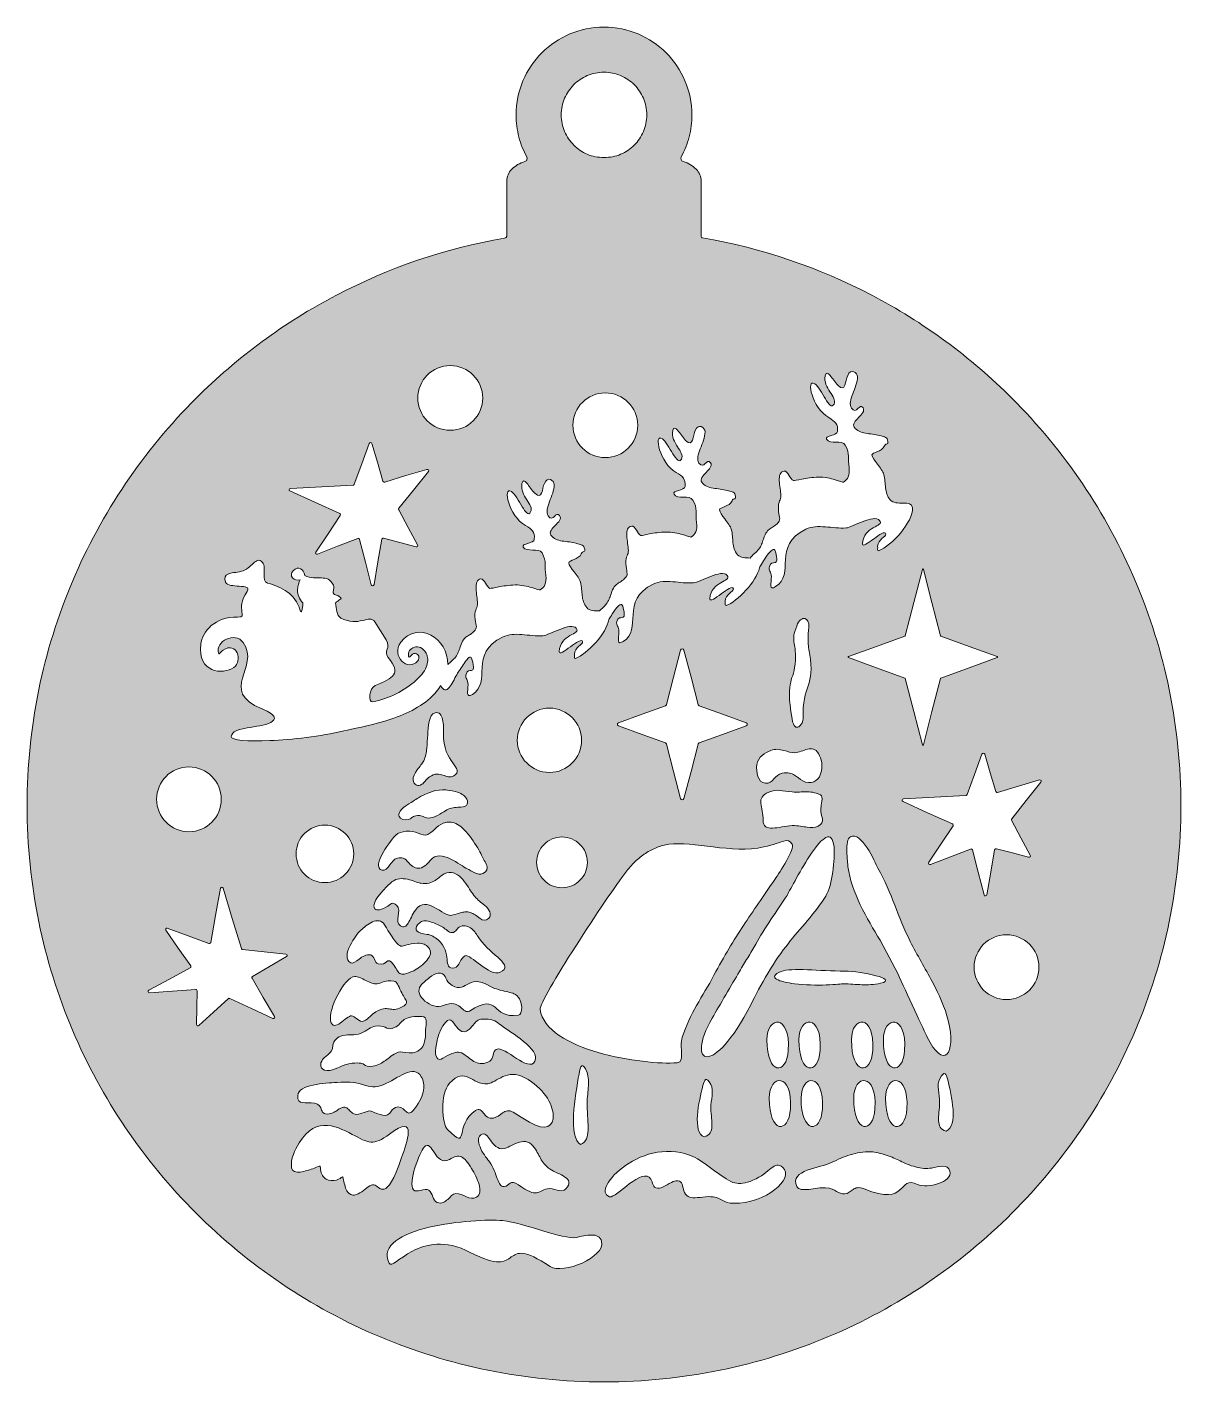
# Model space of a CAD drawing. Header units: inches. Extents: x -15.9 to -7.4, y 2.8 to 12.8.
import ezdxf

# ---------------------------------------------------------------- set-up
doc = ezdxf.new("R2010")
doc.units = ezdxf.units.IN
doc.header["$MEASUREMENT"] = 0
doc.layers.add('_U+0421_U+043B_U+043E_U+0439 1', color=7, linetype='Continuous')

# ---------------------------------------------------------------- blocks, each defined once
blk = doc.blocks.new('block 2')
at = {"layer": '_U+0421_U+043B_U+043E_U+0439 1', "true_color": 0xffffff}
h = blk.add_hatch(color=7, dxfattribs=at)
edge = h.paths.add_edge_path()
edge.add_spline(control_points=[(-10.947, 11.225), (-10.946, 11.224), (-10.945, 11.223), (-10.944, 11.223), (-10.943, 11.223), (-10.941, 11.222), (-10.94, 11.222), (-10.498, 11.146), (-10.079, 11.002), (-9.694, 10.801), (-9.31, 10.6), (-8.96, 10.342), (-8.656, 10.038), (-8.271, 9.653), (-7.959, 9.195), (-7.744, 8.686), (-7.528, 8.177), (-7.409, 7.618), (-7.409, 7.031), (-7.409, 6.443), (-7.528, 5.884), (-7.744, 5.375), (-7.959, 4.867), (-8.271, 4.408), (-8.656, 4.023), (-9.041, 3.639), (-9.5, 3.327), (-10.009, 3.112), (-10.519, 2.897), (-11.079, 2.778), (-11.667, 2.778), (-12.254, 2.778), (-12.814, 2.897), (-13.324, 3.112), (-13.833, 3.327), (-14.292, 3.639), (-14.677, 4.023), (-15.063, 4.408), (-15.374, 4.867), (-15.59, 5.375), (-15.805, 5.884), (-15.924, 6.443), (-15.924, 7.031), (-15.924, 7.618), (-15.805, 8.177), (-15.59, 8.686), (-15.374, 9.195), (-15.063, 9.653), (-14.677, 10.038), (-14.374, 10.341), (-14.025, 10.598), (-13.642, 10.799), (-13.259, 11), (-12.841, 11.144), (-12.4, 11.221), (-12.397, 11.221), (-12.395, 11.222), (-12.393, 11.222), (-12.39, 11.223), (-12.388, 11.224), (-12.387, 11.226), (-12.386, 11.227), (-12.385, 11.23), (-12.385, 11.232), (-12.384, 11.234), (-12.384, 11.236), (-12.384, 11.236), (-12.384, 11.236), (-12.384, 11.439), (-12.384, 11.439), (-12.384, 11.439), (-12.384, 11.642), (-12.384, 11.642), (-12.384, 11.674), (-12.371, 11.704), (-12.347, 11.729), (-12.323, 11.754), (-12.289, 11.774), (-12.25, 11.786), (-12.243, 11.788), (-12.238, 11.793), (-12.235, 11.799), (-12.233, 11.805), (-12.233, 11.812), (-12.236, 11.819), (-12.261, 11.865), (-12.281, 11.914), (-12.295, 11.966), (-12.308, 12.019), (-12.315, 12.073), (-12.315, 12.13), (-12.315, 12.219), (-12.297, 12.304), (-12.265, 12.382), (-12.232, 12.459), (-12.184, 12.529), (-12.126, 12.588), (-12.067, 12.647), (-11.997, 12.694), (-11.919, 12.727), (-11.842, 12.76), (-11.756, 12.778), (-11.667, 12.778), (-11.577, 12.778), (-11.492, 12.76), (-11.414, 12.727), (-11.337, 12.694), (-11.267, 12.647), (-11.208, 12.588), (-11.15, 12.529), (-11.102, 12.459), (-11.069, 12.382), (-11.036, 12.304), (-11.018, 12.219), (-11.018, 12.13), (-11.018, 12.074), (-11.025, 12.019), (-11.038, 11.968), (-11.052, 11.916), (-11.071, 11.866), (-11.097, 11.82), (-11.1, 11.814), (-11.1, 11.806), (-11.098, 11.8), (-11.095, 11.793), (-11.089, 11.788), (-11.082, 11.786), (-11.043, 11.773), (-11.01, 11.753), (-10.986, 11.728), (-10.963, 11.704), (-10.949, 11.674), (-10.949, 11.642), (-10.949, 11.642), (-10.949, 11.439), (-10.949, 11.439), (-10.949, 11.439), (-10.949, 11.236), (-10.949, 11.236), (-10.949, 11.236), (-10.949, 11.234), (-10.949, 11.232), (-10.948, 11.229), (-10.948, 11.227), (-10.947, 11.225)], knot_values=[0, 0, 0, 0, 1, 1, 1, 2, 2, 2, 3, 3, 3, 4, 4, 4, 5, 5, 5, 6, 6, 6, 7, 7, 7, 8, 8, 8, 9, 9, 9, 10, 10, 10, 11, 11, 11, 12, 12, 12, 13, 13, 13, 14, 14, 14, 15, 15, 15, 16, 16, 16, 17, 17, 17, 18, 18, 18, 19, 19, 19, 20, 20, 20, 21, 21, 21, 22, 22, 22, 23, 23, 23, 24, 24, 24, 25, 25, 25, 26, 26, 26, 27, 27, 27, 28, 28, 28, 29, 29, 29, 30, 30, 30, 31, 31, 31, 32, 32, 32, 33, 33, 33, 34, 34, 34, 35, 35, 35, 36, 36, 36, 37, 37, 37, 38, 38, 38, 39, 39, 39, 40, 40, 40, 41, 41, 41, 42, 42, 42, 43, 43, 43, 44, 44, 44, 45, 45, 45, 46, 46, 46, 47, 47, 47, 48, 48, 48, 48], degree=3, periodic=1)
edge = h.paths.add_edge_path()
edge.add_spline(control_points=[(-11.443, 12.353), (-11.472, 12.381), (-11.506, 12.404), (-11.544, 12.42), (-11.582, 12.436), (-11.623, 12.445), (-11.667, 12.445), (-11.71, 12.445), (-11.752, 12.436), (-11.79, 12.42), (-11.827, 12.404), (-11.861, 12.381), (-11.89, 12.353), (-11.918, 12.324), (-11.942, 12.29), (-11.957, 12.252), (-11.973, 12.215), (-11.982, 12.173), (-11.982, 12.13), (-11.982, 12.086), (-11.973, 12.045), (-11.957, 12.007), (-11.942, 11.969), (-11.918, 11.935), (-11.89, 11.907), (-11.861, 11.878), (-11.827, 11.855), (-11.79, 11.839), (-11.752, 11.823), (-11.71, 11.815), (-11.667, 11.815), (-11.623, 11.815), (-11.582, 11.823), (-11.544, 11.839), (-11.506, 11.855), (-11.472, 11.878), (-11.443, 11.907), (-11.415, 11.935), (-11.392, 11.969), (-11.376, 12.007), (-11.36, 12.045), (-11.351, 12.086), (-11.351, 12.13), (-11.351, 12.173), (-11.36, 12.215), (-11.376, 12.252), (-11.392, 12.29), (-11.415, 12.324), (-11.443, 12.353), (-11.443, 12.353), (-11.443, 12.353), (-11.443, 12.353), (-11.443, 12.353), (-11.443, 12.353), (-11.443, 12.353)], knot_values=[0, 0, 0, 0, 1, 1, 1, 2, 2, 2, 3, 3, 3, 4, 4, 4, 5, 5, 5, 6, 6, 6, 7, 7, 7, 8, 8, 8, 9, 9, 9, 10, 10, 10, 11, 11, 11, 12, 12, 12, 13, 13, 13, 14, 14, 14, 15, 15, 15, 16, 16, 16, 17, 17, 17, 18, 18, 18, 18], degree=3, periodic=1)
edge = h.paths.add_edge_path()
edge.add_spline(control_points=[(-13.357, 8.387), (-13.377, 8.418), (-13.408, 8.407), (-13.45, 8.398), (-13.492, 8.388), (-13.545, 8.38), (-13.609, 8.416), (-13.625, 8.426), (-13.634, 8.443), (-13.639, 8.463), (-13.643, 8.484), (-13.645, 8.506), (-13.647, 8.525), (-13.647, 8.532), (-13.635, 8.54), (-13.624, 8.547), (-13.612, 8.554), (-13.602, 8.56), (-13.608, 8.565), (-13.628, 8.582), (-13.639, 8.585), (-13.647, 8.587), (-13.655, 8.589), (-13.659, 8.59), (-13.665, 8.603), (-13.667, 8.608), (-13.664, 8.616), (-13.662, 8.626), (-13.66, 8.635), (-13.659, 8.647), (-13.664, 8.658), (-13.685, 8.704), (-13.717, 8.711), (-13.753, 8.712), (-13.79, 8.713), (-13.832, 8.708), (-13.875, 8.729), (-13.878, 8.754), (-13.89, 8.773), (-13.906, 8.78), (-13.921, 8.788), (-13.941, 8.785), (-13.959, 8.767), (-13.979, 8.748), (-13.977, 8.727), (-13.965, 8.713), (-13.953, 8.699), (-13.93, 8.691), (-13.908, 8.697), (-13.918, 8.682), (-13.928, 8.654), (-13.928, 8.622), (-13.928, 8.591), (-13.919, 8.556), (-13.889, 8.528), (-13.891, 8.503), (-13.893, 8.482), (-13.897, 8.47), (-13.9, 8.459), (-13.904, 8.458), (-13.909, 8.472), (-13.93, 8.536), (-13.962, 8.579), (-14.004, 8.609), (-14.045, 8.64), (-14.094, 8.658), (-14.149, 8.674), (-14.176, 8.682), (-14.177, 8.71), (-14.175, 8.74), (-14.174, 8.771), (-14.17, 8.805), (-14.188, 8.827), (-14.211, 8.854), (-14.231, 8.841), (-14.254, 8.82), (-14.278, 8.799), (-14.305, 8.769), (-14.342, 8.761), (-14.382, 8.752), (-14.418, 8.75), (-14.44, 8.741), (-14.463, 8.732), (-14.472, 8.716), (-14.459, 8.68), (-14.45, 8.655), (-14.4, 8.654), (-14.358, 8.651), (-14.315, 8.648), (-14.28, 8.644), (-14.3, 8.613), (-14.347, 8.543), (-14.343, 8.494), (-14.339, 8.464), (-14.334, 8.433), (-14.329, 8.421), (-14.371, 8.423), (-14.453, 8.426), (-14.519, 8.399), (-14.565, 8.36), (-14.61, 8.321), (-14.637, 8.269), (-14.643, 8.222), (-14.656, 8.118), (-14.615, 8.061), (-14.561, 8.037), (-14.508, 8.013), (-14.44, 8.022), (-14.398, 8.052), (-14.365, 8.075), (-14.359, 8.124), (-14.374, 8.159), (-14.389, 8.193), (-14.426, 8.214), (-14.478, 8.178), (-14.486, 8.173), (-14.493, 8.164), (-14.499, 8.158), (-14.505, 8.152), (-14.509, 8.149), (-14.512, 8.156), (-14.525, 8.2), (-14.494, 8.241), (-14.453, 8.26), (-14.411, 8.279), (-14.359, 8.277), (-14.329, 8.235), (-14.264, 8.143), (-14.312, 8.055), (-14.335, 7.973), (-14.358, 7.891), (-14.356, 7.814), (-14.19, 7.745), (-14.134, 7.722), (-14.108, 7.702), (-14.1, 7.686), (-14.093, 7.67), (-14.105, 7.656), (-14.126, 7.645), (-14.168, 7.623), (-14.239, 7.616), (-14.301, 7.605), (-14.362, 7.594), (-14.414, 7.579), (-14.417, 7.541), (-14.419, 7.513), (-14.298, 7.503), (-14.133, 7.511), (-13.968, 7.518), (-13.76, 7.543), (-13.586, 7.583), (-13.522, 7.598), (-13.406, 7.618), (-13.285, 7.655), (-13.164, 7.692), (-13.037, 7.744), (-12.95, 7.825), (-12.933, 7.84), (-12.918, 7.856), (-12.905, 7.872), (-12.891, 7.888), (-12.88, 7.904), (-12.87, 7.919), (-12.869, 7.915), (-12.867, 7.91), (-12.865, 7.906), (-12.863, 7.902), (-12.86, 7.899), (-12.857, 7.895), (-12.835, 7.873), (-12.814, 7.893), (-12.795, 7.924), (-12.775, 7.954), (-12.757, 7.996), (-12.742, 8.017), (-12.726, 8.04), (-12.704, 8.077), (-12.685, 8.102), (-12.665, 8.127), (-12.648, 8.14), (-12.641, 8.112), (-12.623, 8.044), (-12.63, 8.032), (-12.644, 8.029), (-12.657, 8.026), (-12.677, 8.033), (-12.685, 8.001), (-12.689, 7.984), (-12.685, 7.975), (-12.68, 7.965), (-12.675, 7.955), (-12.67, 7.945), (-12.67, 7.926), (-12.67, 7.9), (-12.674, 7.874), (-12.673, 7.858), (-12.671, 7.842), (-12.664, 7.836), (-12.638, 7.852), (-12.565, 7.896), (-12.571, 7.972), (-12.566, 8.052), (-12.56, 8.131), (-12.541, 8.215), (-12.416, 8.276), (-12.373, 8.297), (-12.323, 8.298), (-12.272, 8.294), (-12.221, 8.29), (-12.168, 8.282), (-12.118, 8.285), (-12.096, 8.287), (-12.044, 8.313), (-11.993, 8.332), (-11.942, 8.352), (-11.891, 8.365), (-11.871, 8.34), (-11.852, 8.317), (-11.882, 8.307), (-11.918, 8.286), (-11.953, 8.265), (-11.995, 8.234), (-11.997, 8.167), (-11.999, 8.143), (-11.957, 8.173), (-11.915, 8.204), (-11.872, 8.235), (-11.828, 8.265), (-11.825, 8.242), (-11.823, 8.23), (-11.838, 8.22), (-11.854, 8.206), (-11.869, 8.192), (-11.885, 8.175), (-11.885, 8.15), (-11.885, 8.145), (-11.886, 8.135), (-11.885, 8.128), (-11.885, 8.121), (-11.884, 8.116), (-11.878, 8.117), (-11.835, 8.133), (-11.778, 8.18), (-11.728, 8.235), (-11.679, 8.29), (-11.639, 8.354), (-11.63, 8.406), (-11.625, 8.413), (-11.604, 8.452), (-11.581, 8.482), (-11.559, 8.512), (-11.536, 8.532), (-11.528, 8.503), (-11.51, 8.435), (-11.517, 8.423), (-11.53, 8.42), (-11.544, 8.417), (-11.564, 8.423), (-11.571, 8.391), (-11.576, 8.374), (-11.572, 8.365), (-11.567, 8.356), (-11.562, 8.346), (-11.556, 8.335), (-11.557, 8.316), (-11.557, 8.29), (-11.562, 8.264), (-11.56, 8.248), (-11.559, 8.232), (-11.551, 8.227), (-11.525, 8.242), (-11.451, 8.287), (-11.458, 8.362), (-11.452, 8.442), (-11.447, 8.522), (-11.428, 8.606), (-11.303, 8.667), (-11.259, 8.688), (-11.21, 8.688), (-11.159, 8.684), (-11.108, 8.68), (-11.055, 8.672), (-11.005, 8.676), (-10.982, 8.677), (-10.931, 8.703), (-10.88, 8.723), (-10.829, 8.743), (-10.778, 8.756), (-10.758, 8.731), (-10.739, 8.707), (-10.769, 8.697), (-10.804, 8.677), (-10.84, 8.656), (-10.882, 8.625), (-10.885, 8.558), (-10.886, 8.534), (-10.844, 8.564), (-10.802, 8.595), (-10.759, 8.625), (-10.715, 8.656), (-10.712, 8.632), (-10.71, 8.621), (-10.725, 8.61), (-10.741, 8.596), (-10.756, 8.583), (-10.772, 8.565), (-10.772, 8.541), (-10.772, 8.535), (-10.773, 8.526), (-10.772, 8.519), (-10.772, 8.511), (-10.77, 8.506), (-10.765, 8.508), (-10.724, 8.523), (-10.668, 8.567), (-10.619, 8.621), (-10.571, 8.674), (-10.531, 8.736), (-10.519, 8.787), (-10.512, 8.8), (-10.487, 8.845), (-10.462, 8.88), (-10.436, 8.914), (-10.411, 8.938), (-10.402, 8.908), (-10.384, 8.84), (-10.392, 8.828), (-10.405, 8.825), (-10.419, 8.822), (-10.439, 8.829), (-10.446, 8.797), (-10.451, 8.78), (-10.447, 8.771), (-10.442, 8.761), (-10.437, 8.751), (-10.431, 8.741), (-10.431, 8.722), (-10.431, 8.696), (-10.436, 8.67), (-10.435, 8.654), (-10.433, 8.638), (-10.425, 8.632), (-10.4, 8.648), (-10.326, 8.692), (-10.333, 8.768), (-10.327, 8.847), (-10.321, 8.927), (-10.302, 9.011), (-10.177, 9.072), (-10.134, 9.093), (-10.085, 9.093), (-10.033, 9.089), (-9.982, 9.085), (-9.93, 9.077), (-9.88, 9.081), (-9.857, 9.083), (-9.806, 9.109), (-9.755, 9.128), (-9.704, 9.148), (-9.653, 9.161), (-9.633, 9.136), (-9.613, 9.113), (-9.643, 9.103), (-9.679, 9.082), (-9.715, 9.061), (-9.756, 9.03), (-9.759, 8.963), (-9.76, 8.939), (-9.719, 8.969), (-9.676, 9), (-9.634, 9.031), (-9.59, 9.061), (-9.587, 9.037), (-9.585, 9.026), (-9.6, 9.016), (-9.615, 9.002), (-9.631, 8.988), (-9.647, 8.971), (-9.647, 8.946), (-9.646, 8.94), (-9.647, 8.931), (-9.647, 8.924), (-9.647, 8.917), (-9.645, 8.911), (-9.64, 8.913), (-9.593, 8.93), (-9.528, 8.984), (-9.477, 9.046), (-9.425, 9.108), (-9.386, 9.178), (-9.391, 9.229), (-9.394, 9.261), (-9.424, 9.264), (-9.46, 9.264), (-9.495, 9.265), (-9.534, 9.264), (-9.555, 9.288), (-9.578, 9.316), (-9.585, 9.345), (-9.589, 9.377), (-9.593, 9.409), (-9.593, 9.442), (-9.602, 9.476), (-9.608, 9.498), (-9.629, 9.526), (-9.649, 9.552), (-9.669, 9.578), (-9.688, 9.603), (-9.689, 9.62), (-9.689, 9.63), (-9.67, 9.635), (-9.649, 9.644), (-9.628, 9.653), (-9.605, 9.664), (-9.597, 9.686), (-9.591, 9.699), (-9.583, 9.7), (-9.577, 9.702), (-9.571, 9.704), (-9.568, 9.709), (-9.574, 9.731), (-9.577, 9.743), (-9.585, 9.749), (-9.596, 9.753), (-9.606, 9.757), (-9.619, 9.758), (-9.632, 9.763), (-9.666, 9.773), (-9.703, 9.774), (-9.737, 9.78), (-9.771, 9.786), (-9.801, 9.797), (-9.82, 9.824), (-9.835, 9.846), (-9.811, 9.871), (-9.788, 9.896), (-9.764, 9.92), (-9.74, 9.945), (-9.755, 9.967), (-9.769, 9.988), (-9.781, 9.974), (-9.794, 9.962), (-9.807, 9.949), (-9.822, 9.939), (-9.84, 9.966), (-9.858, 9.991), (-9.847, 10.029), (-9.831, 10.07), (-9.815, 10.112), (-9.795, 10.156), (-9.796, 10.197), (-9.796, 10.212), (-9.808, 10.228), (-9.823, 10.234), (-9.839, 10.239), (-9.857, 10.234), (-9.868, 10.206), (-9.877, 10.187), (-9.88, 10.154), (-9.889, 10.134), (-9.897, 10.113), (-9.911, 10.105), (-9.939, 10.133), (-9.961, 10.155), (-9.981, 10.187), (-9.998, 10.207), (-10.015, 10.227), (-10.027, 10.234), (-10.034, 10.204), (-10.044, 10.159), (-10.021, 10.12), (-9.999, 10.085), (-9.977, 10.051), (-9.956, 10.022), (-9.969, 9.995), (-9.985, 9.964), (-10.008, 9.993), (-10.033, 10.034), (-10.058, 10.075), (-10.086, 10.128), (-10.111, 10.144), (-10.145, 10.167), (-10.15, 10.122), (-10.131, 10.063), (-10.112, 10.004), (-10.069, 9.93), (-10.008, 9.895), (-9.984, 9.881), (-9.966, 9.869), (-9.956, 9.855), (-9.945, 9.84), (-9.941, 9.821), (-9.943, 9.793), (-9.944, 9.777), (-9.968, 9.77), (-9.99, 9.763), (-10.013, 9.756), (-10.032, 9.75), (-10.024, 9.736), (-10.012, 9.715), (-9.984, 9.714), (-9.955, 9.714), (-9.926, 9.714), (-9.897, 9.714), (-9.886, 9.693), (-9.867, 9.66), (-9.863, 9.635), (-9.862, 9.61), (-9.861, 9.584), (-9.863, 9.559), (-9.858, 9.527), (-9.854, 9.498), (-9.857, 9.475), (-9.864, 9.458), (-9.872, 9.44), (-9.884, 9.428), (-9.9, 9.419), (-9.904, 9.417), (-9.927, 9.427), (-9.961, 9.437), (-9.995, 9.447), (-10.039, 9.457), (-10.084, 9.456), (-10.13, 9.455), (-10.172, 9.448), (-10.206, 9.442), (-10.239, 9.435), (-10.262, 9.429), (-10.269, 9.431), (-10.281, 9.434), (-10.292, 9.453), (-10.303, 9.47), (-10.313, 9.487), (-10.324, 9.503), (-10.336, 9.501), (-10.368, 9.497), (-10.375, 9.466), (-10.373, 9.429), (-10.372, 9.393), (-10.362, 9.35), (-10.361, 9.32), (-10.361, 9.303), (-10.366, 9.293), (-10.371, 9.28), (-10.376, 9.267), (-10.381, 9.252), (-10.38, 9.223), (-10.379, 9.194), (-10.374, 9.175), (-10.371, 9.16), (-10.369, 9.145), (-10.369, 9.135), (-10.38, 9.123), (-10.407, 9.092), (-10.426, 9.086), (-10.442, 9.075), (-10.459, 9.063), (-10.472, 9.048), (-10.49, 8.999), (-10.495, 8.984), (-10.499, 8.972), (-10.504, 8.96), (-10.509, 8.949), (-10.515, 8.937), (-10.524, 8.924), (-10.532, 8.913), (-10.544, 8.903), (-10.556, 8.892), (-10.568, 8.882), (-10.58, 8.871), (-10.589, 8.859), (-10.606, 8.859), (-10.624, 8.86), (-10.64, 8.863), (-10.656, 8.866), (-10.671, 8.872), (-10.681, 8.883), (-10.704, 8.911), (-10.711, 8.94), (-10.715, 8.972), (-10.718, 9.003), (-10.718, 9.037), (-10.727, 9.071), (-10.733, 9.093), (-10.754, 9.12), (-10.774, 9.147), (-10.794, 9.173), (-10.813, 9.198), (-10.814, 9.215), (-10.814, 9.225), (-10.796, 9.23), (-10.775, 9.239), (-10.754, 9.247), (-10.73, 9.259), (-10.722, 9.28), (-10.717, 9.294), (-10.708, 9.294), (-10.702, 9.297), (-10.696, 9.299), (-10.693, 9.304), (-10.699, 9.326), (-10.702, 9.338), (-10.71, 9.344), (-10.721, 9.348), (-10.731, 9.352), (-10.744, 9.353), (-10.758, 9.357), (-10.791, 9.367), (-10.828, 9.369), (-10.862, 9.375), (-10.896, 9.381), (-10.926, 9.391), (-10.945, 9.419), (-10.961, 9.441), (-10.937, 9.466), (-10.913, 9.49), (-10.889, 9.515), (-10.865, 9.54), (-10.881, 9.562), (-10.895, 9.582), (-10.907, 9.569), (-10.92, 9.556), (-10.933, 9.544), (-10.947, 9.534), (-10.966, 9.56), (-10.984, 9.586), (-10.972, 9.624), (-10.956, 9.665), (-10.941, 9.706), (-10.921, 9.751), (-10.921, 9.791), (-10.921, 9.806), (-10.934, 9.823), (-10.949, 9.829), (-10.964, 9.834), (-10.982, 9.829), (-10.994, 9.801), (-11.002, 9.782), (-11.006, 9.749), (-11.014, 9.729), (-11.023, 9.708), (-11.036, 9.699), (-11.064, 9.727), (-11.086, 9.749), (-11.107, 9.782), (-11.123, 9.802), (-11.14, 9.821), (-11.153, 9.828), (-11.159, 9.799), (-11.169, 9.753), (-11.146, 9.714), (-11.124, 9.68), (-11.102, 9.646), (-11.081, 9.616), (-11.095, 9.589), (-11.11, 9.559), (-11.133, 9.588), (-11.158, 9.629), (-11.183, 9.67), (-11.211, 9.722), (-11.236, 9.739), (-11.27, 9.762), (-11.275, 9.717), (-11.256, 9.658), (-11.237, 9.599), (-11.195, 9.525), (-11.134, 9.49), (-11.109, 9.475), (-11.092, 9.464), (-11.081, 9.449), (-11.07, 9.434), (-11.066, 9.416), (-11.068, 9.388), (-11.069, 9.371), (-11.094, 9.364), (-11.116, 9.357), (-11.138, 9.351), (-11.158, 9.345), (-11.15, 9.33), (-11.138, 9.309), (-11.109, 9.309), (-11.08, 9.309), (-11.051, 9.309), (-11.023, 9.308), (-11.011, 9.287), (-10.992, 9.255), (-10.988, 9.23), (-10.987, 9.204), (-10.986, 9.179), (-10.989, 9.154), (-10.984, 9.122), (-10.979, 9.093), (-10.982, 9.07), (-10.99, 9.052), (-10.997, 9.035), (-11.01, 9.022), (-11.025, 9.014), (-11.029, 9.012), (-11.053, 9.022), (-11.087, 9.032), (-11.12, 9.042), (-11.165, 9.052), (-11.21, 9.051), (-11.255, 9.05), (-11.298, 9.043), (-11.331, 9.037), (-11.364, 9.03), (-11.387, 9.024), (-11.394, 9.026), (-11.407, 9.029), (-11.417, 9.047), (-11.428, 9.065), (-11.439, 9.082), (-11.449, 9.097), (-11.462, 9.095), (-11.493, 9.091), (-11.5, 9.061), (-11.498, 9.024), (-11.497, 8.987), (-11.487, 8.945), (-11.487, 8.915), (-11.486, 8.897), (-11.491, 8.887), (-11.496, 8.875), (-11.501, 8.862), (-11.506, 8.847), (-11.505, 8.818), (-11.504, 8.789), (-11.499, 8.769), (-11.497, 8.755), (-11.494, 8.74), (-11.495, 8.73), (-11.505, 8.718), (-11.532, 8.687), (-11.551, 8.681), (-11.568, 8.669), (-11.584, 8.658), (-11.598, 8.643), (-11.615, 8.594), (-11.62, 8.579), (-11.624, 8.567), (-11.629, 8.555), (-11.634, 8.544), (-11.64, 8.532), (-11.65, 8.519), (-11.656, 8.51), (-11.664, 8.502), (-11.673, 8.494), (-11.683, 8.485), (-11.692, 8.477), (-11.701, 8.468), (-11.718, 8.469), (-11.736, 8.469), (-11.753, 8.472), (-11.769, 8.475), (-11.784, 8.481), (-11.794, 8.493), (-11.817, 8.52), (-11.824, 8.55), (-11.828, 8.581), (-11.831, 8.613), (-11.831, 8.646), (-11.84, 8.68), (-11.846, 8.703), (-11.867, 8.73), (-11.887, 8.756), (-11.907, 8.782), (-11.926, 8.807), (-11.927, 8.824), (-11.927, 8.834), (-11.908, 8.84), (-11.887, 8.848), (-11.866, 8.857), (-11.843, 8.868), (-11.835, 8.89), (-11.829, 8.904), (-11.821, 8.904), (-11.815, 8.906), (-11.809, 8.909), (-11.806, 8.913), (-11.812, 8.935), (-11.815, 8.948), (-11.824, 8.954), (-11.834, 8.957), (-11.844, 8.961), (-11.857, 8.963), (-11.87, 8.967), (-11.904, 8.977), (-11.941, 8.979), (-11.975, 8.984), (-12.009, 8.99), (-12.039, 9.001), (-12.058, 9.028), (-12.074, 9.051), (-12.05, 9.075), (-12.026, 9.1), (-12.002, 9.124), (-11.978, 9.149), (-11.994, 9.172), (-12.008, 9.192), (-12.02, 9.178), (-12.033, 9.166), (-12.046, 9.154), (-12.06, 9.143), (-12.078, 9.17), (-12.096, 9.196), (-12.085, 9.233), (-12.069, 9.275), (-12.054, 9.316), (-12.033, 9.361), (-12.034, 9.401), (-12.034, 9.416), (-12.047, 9.433), (-12.062, 9.438), (-12.077, 9.444), (-12.095, 9.439), (-12.107, 9.41), (-12.115, 9.391), (-12.119, 9.359), (-12.127, 9.338), (-12.136, 9.318), (-12.149, 9.309), (-12.177, 9.337), (-12.199, 9.359), (-12.22, 9.391), (-12.236, 9.411), (-12.253, 9.431), (-12.266, 9.438), (-12.272, 9.408), (-12.282, 9.363), (-12.259, 9.324), (-12.237, 9.289), (-12.215, 9.255), (-12.194, 9.226), (-12.208, 9.199), (-12.223, 9.168), (-12.246, 9.197), (-12.271, 9.238), (-12.297, 9.279), (-12.324, 9.332), (-12.35, 9.349), (-12.384, 9.371), (-12.388, 9.327), (-12.37, 9.267), (-12.351, 9.208), (-12.308, 9.134), (-12.247, 9.099), (-12.222, 9.085), (-12.205, 9.073), (-12.194, 9.059), (-12.183, 9.044), (-12.179, 9.026), (-12.181, 8.998), (-12.182, 8.981), (-12.206, 8.974), (-12.229, 8.967), (-12.251, 8.961), (-12.271, 8.955), (-12.263, 8.94), (-12.251, 8.919), (-12.222, 8.918), (-12.193, 8.918), (-12.165, 8.918), (-12.136, 8.918), (-12.124, 8.897), (-12.106, 8.864), (-12.101, 8.839), (-12.1, 8.814), (-12.099, 8.788), (-12.102, 8.763), (-12.097, 8.731), (-12.092, 8.702), (-12.095, 8.679), (-12.103, 8.662), (-12.11, 8.644), (-12.123, 8.632), (-12.138, 8.623), (-12.142, 8.621), (-12.165, 8.631), (-12.2, 8.641), (-12.234, 8.651), (-12.278, 8.661), (-12.323, 8.66), (-12.368, 8.659), (-12.411, 8.652), (-12.444, 8.646), (-12.477, 8.639), (-12.5, 8.634), (-12.508, 8.635), (-12.52, 8.638), (-12.53, 8.657), (-12.541, 8.674), (-12.552, 8.691), (-12.562, 8.707), (-12.575, 8.705), (-12.606, 8.701), (-12.613, 8.67), (-12.611, 8.633), (-12.61, 8.597), (-12.6, 8.554), (-12.6, 8.525), (-12.599, 8.507), (-12.604, 8.497), (-12.609, 8.484), (-12.615, 8.472), (-12.62, 8.456), (-12.619, 8.427), (-12.617, 8.398), (-12.612, 8.379), (-12.61, 8.364), (-12.607, 8.349), (-12.608, 8.339), (-12.618, 8.327), (-12.645, 8.296), (-12.664, 8.29), (-12.68, 8.279), (-12.697, 8.268), (-12.711, 8.252), (-12.728, 8.203), (-12.733, 8.188), (-12.737, 8.176), (-12.742, 8.165), (-12.747, 8.153), (-12.753, 8.141), (-12.762, 8.128), (-12.769, 8.118), (-12.779, 8.109), (-12.79, 8.1), (-12.8, 8.091), (-12.811, 8.082), (-12.82, 8.072), (-12.817, 8.171), (-12.873, 8.253), (-12.945, 8.29), (-13.017, 8.327), (-13.105, 8.318), (-13.166, 8.237), (-13.204, 8.186), (-13.19, 8.13), (-13.158, 8.098), (-13.126, 8.066), (-13.075, 8.057), (-13.041, 8.1), (-13.033, 8.11), (-13.031, 8.123), (-13.034, 8.134), (-13.038, 8.144), (-13.047, 8.153), (-13.061, 8.155), (-13.075, 8.156), (-13.085, 8.144), (-13.094, 8.135), (-13.102, 8.127), (-13.107, 8.12), (-13.109, 8.132), (-13.117, 8.165), (-13.095, 8.192), (-13.066, 8.2), (-13.037, 8.209), (-13.001, 8.199), (-12.979, 8.156), (-12.966, 8.13), (-12.963, 8.1), (-12.974, 8.066), (-12.985, 8.033), (-13.01, 7.996), (-13.052, 7.958), (-13.095, 7.919), (-13.146, 7.884), (-13.2, 7.857), (-13.255, 7.829), (-13.314, 7.809), (-13.374, 7.798), (-13.391, 7.795), (-13.398, 7.82), (-13.395, 7.848), (-13.391, 7.877), (-13.378, 7.908), (-13.355, 7.917), (-13.287, 7.946), (-13.238, 7.967), (-13.219, 7.997), (-13.2, 8.026), (-13.21, 8.064), (-13.259, 8.125), (-13.279, 8.15), (-13.273, 8.167), (-13.267, 8.185), (-13.261, 8.204), (-13.255, 8.224), (-13.275, 8.255), (-13.275, 8.255), (-13.316, 8.321), (-13.316, 8.321), (-13.316, 8.321), (-13.357, 8.387), (-13.357, 8.387)], knot_values=[0, 0, 0, 0, 1, 1, 1, 2, 2, 2, 3, 3, 3, 4, 4, 4, 5, 5, 5, 6, 6, 6, 7, 7, 7, 8, 8, 8, 9, 9, 9, 10, 10, 10, 11, 11, 11, 12, 12, 12, 13, 13, 13, 14, 14, 14, 15, 15, 15, 16, 16, 16, 17, 17, 17, 18, 18, 18, 19, 19, 19, 20, 20, 20, 21, 21, 21, 22, 22, 22, 23, 23, 23, 24, 24, 24, 25, 25, 25, 26, 26, 26, 27, 27, 27, 28, 28, 28, 29, 29, 29, 30, 30, 30, 31, 31, 31, 32, 32, 32, 33, 33, 33, 34, 34, 34, 35, 35, 35, 36, 36, 36, 37, 37, 37, 38, 38, 38, 39, 39, 39, 40, 40, 40, 41, 41, 41, 42, 42, 42, 43, 43, 43, 44, 44, 44, 45, 45, 45, 46, 46, 46, 47, 47, 47, 48, 48, 48, 49, 49, 49, 50, 50, 50, 51, 51, 51, 52, 52, 52, 53, 53, 53, 54, 54, 54, 55, 55, 55, 56, 56, 56, 57, 57, 57, 58, 58, 58, 59, 59, 59, 60, 60, 60, 61, 61, 61, 62, 62, 62, 63, 63, 63, 64, 64, 64, 65, 65, 65, 66, 66, 66, 67, 67, 67, 68, 68, 68, 69, 69, 69, 70, 70, 70, 71, 71, 71, 72, 72, 72, 73, 73, 73, 74, 74, 74, 75, 75, 75, 76, 76, 76, 77, 77, 77, 78, 78, 78, 79, 79, 79, 80, 80, 80, 81, 81, 81, 82, 82, 82, 83, 83, 83, 84, 84, 84, 85, 85, 85, 86, 86, 86, 87, 87, 87, 88, 88, 88, 89, 89, 89, 90, 90, 90, 91, 91, 91, 92, 92, 92, 93, 93, 93, 94, 94, 94, 95, 95, 95, 96, 96, 96, 97, 97, 97, 98, 98, 98, 99, 99, 99, 100, 100, 100, 101, 101, 101, 102, 102, 102, 103, 103, 103, 104, 104, 104, 105, 105, 105, 106, 106, 106, 107, 107, 107, 108, 108, 108, 109, 109, 109, 110, 110, 110, 111, 111, 111, 112, 112, 112, 113, 113, 113, 114, 114, 114, 115, 115, 115, 116, 116, 116, 117, 117, 117, 118, 118, 118, 119, 119, 119, 120, 120, 120, 121, 121, 121, 122, 122, 122, 123, 123, 123, 124, 124, 124, 125, 125, 125, 126, 126, 126, 127, 127, 127, 128, 128, 128, 129, 129, 129, 130, 130, 130, 131, 131, 131, 132, 132, 132, 133, 133, 133, 134, 134, 134, 135, 135, 135, 136, 136, 136, 137, 137, 137, 138, 138, 138, 139, 139, 139, 140, 140, 140, 141, 141, 141, 142, 142, 142, 143, 143, 143, 144, 144, 144, 145, 145, 145, 146, 146, 146, 147, 147, 147, 148, 148, 148, 149, 149, 149, 150, 150, 150, 151, 151, 151, 152, 152, 152, 153, 153, 153, 154, 154, 154, 155, 155, 155, 156, 156, 156, 157, 157, 157, 158, 158, 158, 159, 159, 159, 160, 160, 160, 161, 161, 161, 162, 162, 162, 163, 163, 163, 164, 164, 164, 165, 165, 165, 166, 166, 166, 167, 167, 167, 168, 168, 168, 169, 169, 169, 170, 170, 170, 171, 171, 171, 172, 172, 172, 173, 173, 173, 174, 174, 174, 175, 175, 175, 176, 176, 176, 177, 177, 177, 178, 178, 178, 179, 179, 179, 180, 180, 180, 181, 181, 181, 182, 182, 182, 183, 183, 183, 184, 184, 184, 185, 185, 185, 186, 186, 186, 187, 187, 187, 188, 188, 188, 189, 189, 189, 190, 190, 190, 191, 191, 191, 192, 192, 192, 193, 193, 193, 194, 194, 194, 195, 195, 195, 196, 196, 196, 197, 197, 197, 198, 198, 198, 199, 199, 199, 200, 200, 200, 201, 201, 201, 202, 202, 202, 203, 203, 203, 204, 204, 204, 205, 205, 205, 206, 206, 206, 207, 207, 207, 208, 208, 208, 209, 209, 209, 210, 210, 210, 211, 211, 211, 212, 212, 212, 213, 213, 213, 214, 214, 214, 215, 215, 215, 216, 216, 216, 217, 217, 217, 218, 218, 218, 219, 219, 219, 220, 220, 220, 221, 221, 221, 222, 222, 222, 223, 223, 223, 224, 224, 224, 225, 225, 225, 226, 226, 226, 227, 227, 227, 228, 228, 228, 229, 229, 229, 230, 230, 230, 231, 231, 231, 232, 232, 232, 233, 233, 233, 234, 234, 234, 235, 235, 235, 236, 236, 236, 237, 237, 237, 238, 238, 238, 239, 239, 239, 240, 240, 240, 241, 241, 241, 242, 242, 242, 243, 243, 243, 244, 244, 244, 245, 245, 245, 246, 246, 246, 247, 247, 247, 248, 248, 248, 249, 249, 249, 250, 250, 250, 251, 251, 251, 252, 252, 252, 253, 253, 253, 254, 254, 254, 255, 255, 255, 256, 256, 256, 257, 257, 257, 258, 258, 258, 259, 259, 259, 260, 260, 260, 261, 261, 261, 262, 262, 262, 263, 263, 263, 264, 264, 264, 265, 265, 265, 266, 266, 266, 267, 267, 267, 268, 268, 268, 269, 269, 269, 270, 270, 270, 271, 271, 271, 272, 272, 272, 273, 273, 273, 274, 274, 274, 275, 275, 275, 276, 276, 276, 277, 277, 277, 278, 278, 278, 279, 279, 279, 280, 280, 280, 281, 281, 281, 282, 282, 282, 283, 283, 283, 284, 284, 284, 285, 285, 285, 286, 286, 286, 287, 287, 287, 288, 288, 288, 289, 289, 289, 290, 290, 290, 291, 291, 291, 292, 292, 292, 293, 293, 293, 294, 294, 294, 295, 295, 295, 296, 296, 296, 297, 297, 297, 298, 298, 298, 299, 299, 299, 300, 300, 300, 301, 301, 301, 302, 302, 302, 303, 303, 303, 304, 304, 304, 305, 305, 305, 306, 306, 306, 307, 307, 307, 308, 308, 308, 309, 309, 309, 310, 310, 310, 311, 311, 311, 312, 312, 312, 313, 313, 313, 314, 314, 314, 315, 315, 315, 316, 316, 316, 317, 317, 317, 318, 318, 318, 319, 319, 319, 320, 320, 320, 321, 321, 321, 322, 322, 322, 323, 323, 323, 324, 324, 324, 325, 325, 325, 326, 326, 326, 327, 327, 327, 328, 328, 328, 329, 329, 329, 330, 330, 330, 331, 331, 331, 332, 332, 332, 332], degree=3, periodic=1)
edge = h.paths.add_edge_path()
edge.add_spline(control_points=[(-12.801, 10.279), (-12.735, 10.279), (-12.675, 10.253), (-12.632, 10.209), (-12.589, 10.166), (-12.562, 10.106), (-12.562, 10.04), (-12.562, 9.974), (-12.589, 9.915), (-12.632, 9.871), (-12.675, 9.828), (-12.735, 9.802), (-12.801, 9.802), (-12.867, 9.802), (-12.927, 9.828), (-12.971, 9.871), (-13.014, 9.915), (-13.041, 9.974), (-13.041, 10.04), (-13.041, 10.106), (-13.014, 10.166), (-12.971, 10.209), (-12.927, 10.253), (-12.867, 10.279), (-12.801, 10.279), (-12.801, 10.279), (-12.801, 10.279), (-12.801, 10.279), (-12.801, 10.279), (-12.801, 10.279), (-12.801, 10.279)], knot_values=[0, 0, 0, 0, 1, 1, 1, 2, 2, 2, 3, 3, 3, 4, 4, 4, 5, 5, 5, 6, 6, 6, 7, 7, 7, 8, 8, 8, 9, 9, 9, 10, 10, 10, 10], degree=3, periodic=1)
edge = h.paths.add_edge_path()
edge.add_spline(control_points=[(-13.727, 6.888), (-13.668, 6.888), (-13.615, 6.864), (-13.577, 6.825), (-13.538, 6.787), (-13.514, 6.734), (-13.514, 6.675), (-13.514, 6.617), (-13.538, 6.564), (-13.577, 6.525), (-13.615, 6.487), (-13.668, 6.463), (-13.727, 6.463), (-13.786, 6.463), (-13.839, 6.487), (-13.877, 6.525), (-13.916, 6.564), (-13.939, 6.617), (-13.939, 6.675), (-13.939, 6.734), (-13.916, 6.787), (-13.877, 6.825), (-13.839, 6.864), (-13.786, 6.888), (-13.727, 6.888), (-13.727, 6.888), (-13.727, 6.888), (-13.727, 6.888), (-13.727, 6.888), (-13.727, 6.888), (-13.727, 6.888)], knot_values=[0, 0, 0, 0, 1, 1, 1, 2, 2, 2, 3, 3, 3, 4, 4, 4, 5, 5, 5, 6, 6, 6, 7, 7, 7, 8, 8, 8, 9, 9, 9, 10, 10, 10, 10], degree=3, periodic=1)
edge = h.paths.add_edge_path()
edge.add_spline(control_points=[(-11.077, 8.18), (-11.077, 8.18), (-11.024, 7.979), (-11.024, 7.979), (-11.024, 7.979), (-10.972, 7.778), (-10.972, 7.778), (-10.971, 7.776), (-10.97, 7.774), (-10.969, 7.772), (-10.968, 7.771), (-10.966, 7.77), (-10.964, 7.769), (-10.964, 7.769), (-10.791, 7.706), (-10.791, 7.706), (-10.791, 7.706), (-10.617, 7.643), (-10.617, 7.643), (-10.612, 7.641), (-10.609, 7.636), (-10.609, 7.632), (-10.609, 7.627), (-10.612, 7.622), (-10.617, 7.62), (-10.617, 7.62), (-10.791, 7.557), (-10.791, 7.557), (-10.791, 7.557), (-10.964, 7.494), (-10.964, 7.494), (-10.966, 7.493), (-10.968, 7.492), (-10.969, 7.49), (-10.97, 7.489), (-10.971, 7.487), (-10.972, 7.485), (-10.972, 7.485), (-11.024, 7.284), (-11.024, 7.284), (-11.024, 7.284), (-11.077, 7.083), (-11.077, 7.083), (-11.078, 7.076), (-11.084, 7.073), (-11.089, 7.073), (-11.094, 7.073), (-11.099, 7.076), (-11.101, 7.083), (-11.101, 7.083), (-11.153, 7.284), (-11.153, 7.284), (-11.153, 7.284), (-11.205, 7.485), (-11.205, 7.485), (-11.206, 7.487), (-11.207, 7.489), (-11.208, 7.49), (-11.209, 7.492), (-11.211, 7.493), (-11.213, 7.494), (-11.213, 7.494), (-11.386, 7.557), (-11.386, 7.557), (-11.386, 7.557), (-11.56, 7.62), (-11.56, 7.62), (-11.565, 7.622), (-11.568, 7.627), (-11.568, 7.632), (-11.568, 7.636), (-11.565, 7.641), (-11.56, 7.643), (-11.56, 7.643), (-11.386, 7.706), (-11.386, 7.706), (-11.386, 7.706), (-11.213, 7.769), (-11.213, 7.769), (-11.211, 7.77), (-11.209, 7.771), (-11.208, 7.772), (-11.207, 7.774), (-11.206, 7.776), (-11.205, 7.778), (-11.205, 7.778), (-11.153, 7.979), (-11.153, 7.979), (-11.153, 7.979), (-11.101, 8.18), (-11.101, 8.18), (-11.099, 8.186), (-11.094, 8.189), (-11.089, 8.189), (-11.084, 8.189), (-11.078, 8.186), (-11.077, 8.18)], knot_values=[0, 0, 0, 0, 1, 1, 1, 2, 2, 2, 3, 3, 3, 4, 4, 4, 5, 5, 5, 6, 6, 6, 7, 7, 7, 8, 8, 8, 9, 9, 9, 10, 10, 10, 11, 11, 11, 12, 12, 12, 13, 13, 13, 14, 14, 14, 15, 15, 15, 16, 16, 16, 17, 17, 17, 18, 18, 18, 19, 19, 19, 20, 20, 20, 21, 21, 21, 22, 22, 22, 23, 23, 23, 24, 24, 24, 25, 25, 25, 26, 26, 26, 27, 27, 27, 28, 28, 28, 29, 29, 29, 30, 30, 30, 31, 31, 31, 32, 32, 32, 32], degree=3, periodic=1)
edge = h.paths.add_edge_path()
edge.add_spline(control_points=[(-9.309, 8.775), (-9.309, 8.775), (-9.246, 8.53), (-9.246, 8.53), (-9.246, 8.53), (-9.183, 8.285), (-9.183, 8.285), (-9.182, 8.284), (-9.182, 8.284), (-9.182, 8.283), (-9.181, 8.283), (-9.181, 8.282), (-9.18, 8.282), (-9.18, 8.282), (-8.972, 8.207), (-8.972, 8.207), (-8.972, 8.207), (-8.764, 8.131), (-8.764, 8.131), (-8.763, 8.131), (-8.762, 8.129), (-8.762, 8.127), (-8.762, 8.126), (-8.763, 8.124), (-8.764, 8.124), (-8.764, 8.124), (-8.972, 8.048), (-8.972, 8.048), (-8.972, 8.048), (-9.18, 7.973), (-9.18, 7.973), (-9.181, 7.973), (-9.181, 7.972), (-9.182, 7.972), (-9.182, 7.971), (-9.182, 7.971), (-9.183, 7.97), (-9.183, 7.97), (-9.246, 7.725), (-9.246, 7.725), (-9.246, 7.725), (-9.309, 7.48), (-9.309, 7.48), (-9.31, 7.478), (-9.312, 7.477), (-9.313, 7.477), (-9.315, 7.477), (-9.317, 7.478), (-9.317, 7.48), (-9.317, 7.48), (-9.381, 7.725), (-9.381, 7.725), (-9.381, 7.725), (-9.445, 7.97), (-9.445, 7.97), (-9.445, 7.971), (-9.445, 7.971), (-9.446, 7.972), (-9.446, 7.972), (-9.447, 7.973), (-9.447, 7.973), (-9.447, 7.973), (-9.655, 8.048), (-9.655, 8.048), (-9.655, 8.048), (-9.863, 8.124), (-9.863, 8.124), (-9.864, 8.124), (-9.865, 8.126), (-9.865, 8.127), (-9.865, 8.129), (-9.864, 8.131), (-9.863, 8.131), (-9.863, 8.131), (-9.655, 8.207), (-9.655, 8.207), (-9.655, 8.207), (-9.447, 8.282), (-9.447, 8.282), (-9.447, 8.282), (-9.446, 8.283), (-9.446, 8.283), (-9.445, 8.284), (-9.445, 8.284), (-9.445, 8.285), (-9.445, 8.285), (-9.381, 8.53), (-9.381, 8.53), (-9.381, 8.53), (-9.317, 8.775), (-9.317, 8.775), (-9.317, 8.777), (-9.315, 8.778), (-9.313, 8.778), (-9.312, 8.778), (-9.31, 8.777), (-9.309, 8.775)], knot_values=[0, 0, 0, 0, 1, 1, 1, 2, 2, 2, 3, 3, 3, 4, 4, 4, 5, 5, 5, 6, 6, 6, 7, 7, 7, 8, 8, 8, 9, 9, 9, 10, 10, 10, 11, 11, 11, 12, 12, 12, 13, 13, 13, 14, 14, 14, 15, 15, 15, 16, 16, 16, 17, 17, 17, 18, 18, 18, 19, 19, 19, 20, 20, 20, 21, 21, 21, 22, 22, 22, 23, 23, 23, 24, 24, 24, 25, 25, 25, 26, 26, 26, 27, 27, 27, 28, 28, 28, 29, 29, 29, 30, 30, 30, 31, 31, 31, 32, 32, 32, 32], degree=3, periodic=1)
edge = h.paths.add_edge_path()
edge.add_spline(control_points=[(-13.253, 3.655), (-13.237, 3.622), (-13.18, 3.69), (-13.081, 3.742), (-12.982, 3.794), (-12.84, 3.831), (-12.654, 3.734), (-12.449, 3.627), (-12.399, 3.666), (-12.351, 3.7), (-12.304, 3.733), (-12.259, 3.76), (-12.064, 3.629), (-12.017, 3.599), (-11.915, 3.616), (-11.828, 3.655), (-11.742, 3.695), (-11.67, 3.756), (-11.684, 3.813), (-11.694, 3.851), (-11.723, 3.862), (-11.758, 3.862), (-11.794, 3.863), (-11.836, 3.852), (-11.873, 3.844), (-11.92, 3.835), (-12.015, 3.862), (-12.118, 3.893), (-12.222, 3.924), (-12.334, 3.959), (-12.415, 3.968), (-12.516, 3.978), (-12.757, 3.966), (-12.957, 3.919), (-13.157, 3.871), (-13.316, 3.788), (-13.253, 3.655), (-13.253, 3.655), (-13.253, 3.655), (-13.253, 3.655), (-13.253, 3.655), (-13.253, 3.655), (-13.253, 3.655)], knot_values=[0, 0, 0, 0, 1, 1, 1, 2, 2, 2, 3, 3, 3, 4, 4, 4, 5, 5, 5, 6, 6, 6, 7, 7, 7, 8, 8, 8, 9, 9, 9, 10, 10, 10, 11, 11, 11, 12, 12, 12, 13, 13, 13, 14, 14, 14, 14], degree=3, periodic=1)
edge = h.paths.add_edge_path()
edge.add_spline(control_points=[(-13.38, 9.704), (-13.38, 9.704), (-13.339, 9.566), (-13.339, 9.566), (-13.339, 9.566), (-13.298, 9.427), (-13.298, 9.427), (-13.297, 9.424), (-13.295, 9.422), (-13.293, 9.421), (-13.291, 9.42), (-13.288, 9.419), (-13.285, 9.42), (-13.285, 9.42), (-13.129, 9.467), (-13.129, 9.467), (-13.129, 9.467), (-12.973, 9.513), (-12.973, 9.513), (-12.969, 9.515), (-12.964, 9.512), (-12.962, 9.509), (-12.96, 9.506), (-12.96, 9.501), (-12.963, 9.497), (-12.963, 9.497), (-13.072, 9.361), (-13.072, 9.361), (-13.072, 9.361), (-13.181, 9.226), (-13.181, 9.226), (-13.182, 9.224), (-13.183, 9.222), (-13.183, 9.22), (-13.183, 9.218), (-13.183, 9.216), (-13.182, 9.215), (-13.182, 9.215), (-13.112, 9.085), (-13.112, 9.085), (-13.112, 9.085), (-13.042, 8.956), (-13.042, 8.956), (-13.04, 8.952), (-13.041, 8.948), (-13.043, 8.945), (-13.046, 8.942), (-13.05, 8.94), (-13.054, 8.941), (-13.054, 8.941), (-13.174, 8.973), (-13.174, 8.973), (-13.174, 8.973), (-13.294, 9.005), (-13.294, 9.005), (-13.297, 9.005), (-13.3, 9.005), (-13.302, 9.003), (-13.305, 9.002), (-13.306, 9), (-13.307, 8.997), (-13.307, 8.997), (-13.335, 8.83), (-13.335, 8.83), (-13.335, 8.83), (-13.364, 8.663), (-13.364, 8.663), (-13.365, 8.657), (-13.369, 8.654), (-13.374, 8.654), (-13.378, 8.654), (-13.383, 8.656), (-13.384, 8.662), (-13.384, 8.662), (-13.427, 8.829), (-13.427, 8.829), (-13.427, 8.829), (-13.47, 8.996), (-13.47, 8.996), (-13.47, 8.999), (-13.472, 9.002), (-13.475, 9.003), (-13.477, 9.004), (-13.48, 9.004), (-13.483, 9.003), (-13.483, 9.003), (-13.633, 8.946), (-13.633, 8.946), (-13.633, 8.946), (-13.782, 8.888), (-13.782, 8.888), (-13.787, 8.886), (-13.791, 8.888), (-13.793, 8.891), (-13.796, 8.894), (-13.797, 8.899), (-13.794, 8.903), (-13.794, 8.903), (-13.703, 9.038), (-13.703, 9.038), (-13.703, 9.038), (-13.613, 9.173), (-13.613, 9.173), (-13.611, 9.176), (-13.611, 9.179), (-13.612, 9.181), (-13.612, 9.184), (-13.614, 9.187), (-13.617, 9.188), (-13.617, 9.188), (-13.801, 9.271), (-13.801, 9.271), (-13.801, 9.271), (-13.985, 9.354), (-13.985, 9.354), (-13.99, 9.356), (-13.992, 9.36), (-13.991, 9.365), (-13.99, 9.369), (-13.987, 9.373), (-13.981, 9.373), (-13.981, 9.373), (-13.75, 9.385), (-13.75, 9.385), (-13.75, 9.385), (-13.519, 9.397), (-13.519, 9.397), (-13.517, 9.397), (-13.515, 9.398), (-13.514, 9.399), (-13.512, 9.4), (-13.511, 9.402), (-13.51, 9.404), (-13.51, 9.404), (-13.455, 9.554), (-13.455, 9.554), (-13.455, 9.554), (-13.399, 9.705), (-13.399, 9.705), (-13.398, 9.709), (-13.393, 9.712), (-13.389, 9.711), (-13.385, 9.711), (-13.381, 9.709), (-13.38, 9.704)], knot_values=[0, 0, 0, 0, 1, 1, 1, 2, 2, 2, 3, 3, 3, 4, 4, 4, 5, 5, 5, 6, 6, 6, 7, 7, 7, 8, 8, 8, 9, 9, 9, 10, 10, 10, 11, 11, 11, 12, 12, 12, 13, 13, 13, 14, 14, 14, 15, 15, 15, 16, 16, 16, 17, 17, 17, 18, 18, 18, 19, 19, 19, 20, 20, 20, 21, 21, 21, 22, 22, 22, 23, 23, 23, 24, 24, 24, 25, 25, 25, 26, 26, 26, 27, 27, 27, 28, 28, 28, 29, 29, 29, 30, 30, 30, 31, 31, 31, 32, 32, 32, 33, 33, 33, 34, 34, 34, 35, 35, 35, 36, 36, 36, 37, 37, 37, 38, 38, 38, 39, 39, 39, 40, 40, 40, 41, 41, 41, 42, 42, 42, 43, 43, 43, 44, 44, 44, 45, 45, 45, 46, 46, 46, 47, 47, 47, 48, 48, 48, 48], degree=3, periodic=1)
edge = h.paths.add_edge_path()
edge.add_spline(control_points=[(-11.977, 6.8), (-11.925, 6.8), (-11.878, 6.779), (-11.844, 6.745), (-11.81, 6.711), (-11.789, 6.664), (-11.789, 6.612), (-11.789, 6.561), (-11.81, 6.514), (-11.844, 6.48), (-11.878, 6.446), (-11.925, 6.425), (-11.977, 6.425), (-12.028, 6.425), (-12.075, 6.446), (-12.109, 6.48), (-12.143, 6.514), (-12.164, 6.561), (-12.164, 6.612), (-12.164, 6.664), (-12.143, 6.711), (-12.109, 6.745), (-12.075, 6.779), (-12.028, 6.8), (-11.977, 6.8), (-11.977, 6.8), (-11.977, 6.8), (-11.977, 6.8), (-11.977, 6.8), (-11.977, 6.8), (-11.977, 6.8)], knot_values=[0, 0, 0, 0, 1, 1, 1, 2, 2, 2, 3, 3, 3, 4, 4, 4, 5, 5, 5, 6, 6, 6, 7, 7, 7, 8, 8, 8, 9, 9, 9, 10, 10, 10, 10], degree=3, periodic=1)
edge = h.paths.add_edge_path()
edge.add_spline(control_points=[(-12.069, 7.751), (-12.004, 7.751), (-11.944, 7.724), (-11.901, 7.681), (-11.858, 7.638), (-11.832, 7.579), (-11.832, 7.513), (-11.832, 7.448), (-11.858, 7.389), (-11.901, 7.346), (-11.944, 7.303), (-12.004, 7.276), (-12.069, 7.276), (-12.135, 7.276), (-12.194, 7.303), (-12.237, 7.346), (-12.28, 7.389), (-12.307, 7.448), (-12.307, 7.513), (-12.307, 7.579), (-12.28, 7.638), (-12.237, 7.681), (-12.194, 7.724), (-12.135, 7.751), (-12.069, 7.751), (-12.069, 7.751), (-12.069, 7.751), (-12.069, 7.751), (-12.069, 7.751), (-12.069, 7.751), (-12.069, 7.751)], knot_values=[0, 0, 0, 0, 1, 1, 1, 2, 2, 2, 3, 3, 3, 4, 4, 4, 5, 5, 5, 6, 6, 6, 7, 7, 7, 8, 8, 8, 9, 9, 9, 10, 10, 10, 10], degree=3, periodic=1)
edge = h.paths.add_edge_path()
edge.add_spline(control_points=[(-14.73, 7.317), (-14.664, 7.317), (-14.604, 7.29), (-14.561, 7.247), (-14.517, 7.204), (-14.491, 7.144), (-14.491, 7.078), (-14.491, 7.012), (-14.517, 6.952), (-14.561, 6.909), (-14.604, 6.865), (-14.664, 6.839), (-14.73, 6.839), (-14.796, 6.839), (-14.856, 6.865), (-14.899, 6.909), (-14.942, 6.952), (-14.969, 7.012), (-14.969, 7.078), (-14.969, 7.144), (-14.942, 7.204), (-14.899, 7.247), (-14.856, 7.29), (-14.796, 7.317), (-14.73, 7.317), (-14.73, 7.317), (-14.73, 7.317), (-14.73, 7.317), (-14.73, 7.317), (-14.73, 7.317), (-14.73, 7.317)], knot_values=[0, 0, 0, 0, 1, 1, 1, 2, 2, 2, 3, 3, 3, 4, 4, 4, 5, 5, 5, 6, 6, 6, 7, 7, 7, 8, 8, 8, 9, 9, 9, 10, 10, 10, 10], degree=3, periodic=1)
edge = h.paths.add_edge_path()
edge.add_spline(control_points=[(-8.696, 6.078), (-8.63, 6.078), (-8.57, 6.051), (-8.527, 6.008), (-8.483, 5.965), (-8.457, 5.905), (-8.457, 5.839), (-8.457, 5.773), (-8.483, 5.713), (-8.527, 5.67), (-8.57, 5.627), (-8.63, 5.6), (-8.696, 5.6), (-8.762, 5.6), (-8.822, 5.627), (-8.865, 5.67), (-8.908, 5.713), (-8.935, 5.773), (-8.935, 5.839), (-8.935, 5.905), (-8.908, 5.965), (-8.865, 6.008), (-8.822, 6.051), (-8.762, 6.078), (-8.696, 6.078), (-8.696, 6.078), (-8.696, 6.078), (-8.696, 6.078), (-8.696, 6.078), (-8.696, 6.078), (-8.696, 6.078)], knot_values=[0, 0, 0, 0, 1, 1, 1, 2, 2, 2, 3, 3, 3, 4, 4, 4, 5, 5, 5, 6, 6, 6, 7, 7, 7, 8, 8, 8, 9, 9, 9, 10, 10, 10, 10], degree=3, periodic=1)
edge = h.paths.add_edge_path()
edge.add_spline(control_points=[(-11.657, 10.078), (-11.591, 10.078), (-11.531, 10.051), (-11.488, 10.008), (-11.445, 9.965), (-11.418, 9.905), (-11.418, 9.839), (-11.418, 9.773), (-11.445, 9.713), (-11.488, 9.67), (-11.531, 9.627), (-11.591, 9.6), (-11.657, 9.6), (-11.723, 9.6), (-11.783, 9.627), (-11.826, 9.67), (-11.869, 9.713), (-11.896, 9.773), (-11.896, 9.839), (-11.896, 9.905), (-11.869, 9.965), (-11.826, 10.008), (-11.783, 10.051), (-11.723, 10.078), (-11.657, 10.078), (-11.657, 10.078), (-11.657, 10.078), (-11.657, 10.078), (-11.657, 10.078), (-11.657, 10.078), (-11.657, 10.078)], knot_values=[0, 0, 0, 0, 1, 1, 1, 2, 2, 2, 3, 3, 3, 4, 4, 4, 5, 5, 5, 6, 6, 6, 7, 7, 7, 8, 8, 8, 9, 9, 9, 10, 10, 10, 10], degree=3, periodic=1)
edge = h.paths.add_edge_path()
edge.add_spline(control_points=[(-14.01, 5.917), (-14.01, 5.917), (-14.135, 5.843), (-14.135, 5.843), (-14.135, 5.843), (-14.26, 5.77), (-14.26, 5.77), (-14.263, 5.769), (-14.264, 5.766), (-14.265, 5.764), (-14.266, 5.762), (-14.265, 5.759), (-14.264, 5.757), (-14.264, 5.757), (-14.181, 5.616), (-14.181, 5.616), (-14.181, 5.616), (-14.098, 5.475), (-14.098, 5.475), (-14.096, 5.471), (-14.097, 5.467), (-14.099, 5.464), (-14.102, 5.461), (-14.106, 5.459), (-14.11, 5.461), (-14.11, 5.461), (-14.269, 5.535), (-14.269, 5.535), (-14.269, 5.535), (-14.428, 5.608), (-14.428, 5.608), (-14.43, 5.609), (-14.432, 5.609), (-14.434, 5.609), (-14.436, 5.609), (-14.437, 5.608), (-14.439, 5.607), (-14.439, 5.607), (-14.548, 5.508), (-14.548, 5.508), (-14.548, 5.508), (-14.657, 5.409), (-14.657, 5.409), (-14.66, 5.406), (-14.665, 5.406), (-14.668, 5.407), (-14.671, 5.409), (-14.674, 5.412), (-14.674, 5.416), (-14.674, 5.416), (-14.672, 5.541), (-14.672, 5.541), (-14.672, 5.541), (-14.67, 5.665), (-14.67, 5.665), (-14.67, 5.668), (-14.671, 5.671), (-14.673, 5.673), (-14.675, 5.674), (-14.677, 5.676), (-14.68, 5.675), (-14.68, 5.675), (-14.851, 5.663), (-14.851, 5.663), (-14.851, 5.663), (-15.021, 5.65), (-15.021, 5.65), (-15.026, 5.65), (-15.03, 5.653), (-15.031, 5.657), (-15.032, 5.661), (-15.031, 5.666), (-15.026, 5.669), (-15.026, 5.669), (-14.873, 5.751), (-14.873, 5.751), (-14.873, 5.751), (-14.72, 5.834), (-14.72, 5.834), (-14.717, 5.835), (-14.715, 5.837), (-14.715, 5.84), (-14.714, 5.842), (-14.715, 5.845), (-14.716, 5.848), (-14.716, 5.848), (-14.809, 5.979), (-14.809, 5.979), (-14.809, 5.979), (-14.901, 6.111), (-14.901, 6.111), (-14.904, 6.115), (-14.903, 6.119), (-14.901, 6.123), (-14.899, 6.126), (-14.894, 6.127), (-14.89, 6.126), (-14.89, 6.126), (-14.736, 6.07), (-14.736, 6.07), (-14.736, 6.07), (-14.582, 6.014), (-14.582, 6.014), (-14.58, 6.013), (-14.577, 6.014), (-14.574, 6.015), (-14.572, 6.016), (-14.57, 6.019), (-14.569, 6.022), (-14.569, 6.022), (-14.533, 6.221), (-14.533, 6.221), (-14.533, 6.221), (-14.496, 6.421), (-14.496, 6.421), (-14.495, 6.426), (-14.492, 6.428), (-14.487, 6.429), (-14.483, 6.429), (-14.479, 6.427), (-14.478, 6.422), (-14.478, 6.422), (-14.41, 6.199), (-14.41, 6.199), (-14.41, 6.199), (-14.342, 5.977), (-14.342, 5.977), (-14.342, 5.975), (-14.34, 5.974), (-14.339, 5.972), (-14.338, 5.971), (-14.336, 5.97), (-14.334, 5.97), (-14.334, 5.97), (-14.174, 5.953), (-14.174, 5.953), (-14.174, 5.953), (-14.014, 5.935), (-14.014, 5.935), (-14.009, 5.935), (-14.006, 5.931), (-14.005, 5.927), (-14.005, 5.924), (-14.006, 5.919), (-14.01, 5.917)], knot_values=[0, 0, 0, 0, 1, 1, 1, 2, 2, 2, 3, 3, 3, 4, 4, 4, 5, 5, 5, 6, 6, 6, 7, 7, 7, 8, 8, 8, 9, 9, 9, 10, 10, 10, 11, 11, 11, 12, 12, 12, 13, 13, 13, 14, 14, 14, 15, 15, 15, 16, 16, 16, 17, 17, 17, 18, 18, 18, 19, 19, 19, 20, 20, 20, 21, 21, 21, 22, 22, 22, 23, 23, 23, 24, 24, 24, 25, 25, 25, 26, 26, 26, 27, 27, 27, 28, 28, 28, 29, 29, 29, 30, 30, 30, 31, 31, 31, 32, 32, 32, 33, 33, 33, 34, 34, 34, 35, 35, 35, 36, 36, 36, 37, 37, 37, 38, 38, 38, 39, 39, 39, 40, 40, 40, 41, 41, 41, 42, 42, 42, 43, 43, 43, 44, 44, 44, 45, 45, 45, 46, 46, 46, 47, 47, 47, 48, 48, 48, 48], degree=3, periodic=1)
edge = h.paths.add_edge_path()
edge.add_spline(control_points=[(-8.857, 7.411), (-8.857, 7.411), (-8.816, 7.273), (-8.816, 7.273), (-8.816, 7.273), (-8.775, 7.136), (-8.775, 7.136), (-8.775, 7.133), (-8.773, 7.131), (-8.77, 7.13), (-8.768, 7.128), (-8.765, 7.128), (-8.762, 7.129), (-8.762, 7.129), (-8.608, 7.175), (-8.608, 7.175), (-8.608, 7.175), (-8.453, 7.221), (-8.453, 7.221), (-8.448, 7.222), (-8.444, 7.22), (-8.441, 7.217), (-8.439, 7.213), (-8.438, 7.208), (-8.442, 7.204), (-8.442, 7.204), (-8.55, 7.069), (-8.55, 7.069), (-8.55, 7.069), (-8.658, 6.934), (-8.658, 6.934), (-8.659, 6.933), (-8.66, 6.931), (-8.66, 6.929), (-8.66, 6.927), (-8.66, 6.924), (-8.659, 6.923), (-8.659, 6.923), (-8.59, 6.794), (-8.59, 6.794), (-8.59, 6.794), (-8.521, 6.666), (-8.521, 6.666), (-8.519, 6.662), (-8.519, 6.657), (-8.522, 6.654), (-8.524, 6.651), (-8.529, 6.649), (-8.533, 6.65), (-8.533, 6.65), (-8.652, 6.682), (-8.652, 6.682), (-8.652, 6.682), (-8.771, 6.713), (-8.771, 6.713), (-8.774, 6.714), (-8.777, 6.713), (-8.779, 6.712), (-8.782, 6.71), (-8.784, 6.707), (-8.784, 6.704), (-8.784, 6.704), (-8.813, 6.539), (-8.813, 6.539), (-8.813, 6.539), (-8.841, 6.374), (-8.841, 6.374), (-8.842, 6.368), (-8.847, 6.365), (-8.851, 6.365), (-8.856, 6.365), (-8.861, 6.367), (-8.862, 6.373), (-8.862, 6.373), (-8.905, 6.539), (-8.905, 6.539), (-8.905, 6.539), (-8.947, 6.704), (-8.947, 6.704), (-8.948, 6.707), (-8.95, 6.71), (-8.953, 6.711), (-8.955, 6.712), (-8.959, 6.713), (-8.962, 6.711), (-8.962, 6.711), (-9.11, 6.654), (-9.11, 6.654), (-9.11, 6.654), (-9.258, 6.597), (-9.258, 6.597), (-9.263, 6.595), (-9.267, 6.597), (-9.27, 6.6), (-9.273, 6.604), (-9.273, 6.609), (-9.27, 6.613), (-9.27, 6.613), (-9.181, 6.747), (-9.181, 6.747), (-9.181, 6.747), (-9.091, 6.881), (-9.091, 6.881), (-9.089, 6.883), (-9.088, 6.887), (-9.089, 6.89), (-9.09, 6.893), (-9.092, 6.895), (-9.095, 6.897), (-9.095, 6.897), (-9.278, 6.979), (-9.278, 6.979), (-9.278, 6.979), (-9.46, 7.061), (-9.46, 7.061), (-9.465, 7.063), (-9.467, 7.068), (-9.466, 7.073), (-9.466, 7.077), (-9.462, 7.081), (-9.456, 7.081), (-9.456, 7.081), (-9.227, 7.094), (-9.227, 7.094), (-9.227, 7.094), (-8.997, 7.106), (-8.997, 7.106), (-8.995, 7.106), (-8.993, 7.107), (-8.991, 7.108), (-8.989, 7.109), (-8.988, 7.111), (-8.987, 7.113), (-8.987, 7.113), (-8.932, 7.262), (-8.932, 7.262), (-8.932, 7.262), (-8.877, 7.411), (-8.877, 7.411), (-8.876, 7.416), (-8.871, 7.419), (-8.867, 7.418), (-8.862, 7.418), (-8.858, 7.416), (-8.857, 7.411)], knot_values=[0, 0, 0, 0, 1, 1, 1, 2, 2, 2, 3, 3, 3, 4, 4, 4, 5, 5, 5, 6, 6, 6, 7, 7, 7, 8, 8, 8, 9, 9, 9, 10, 10, 10, 11, 11, 11, 12, 12, 12, 13, 13, 13, 14, 14, 14, 15, 15, 15, 16, 16, 16, 17, 17, 17, 18, 18, 18, 19, 19, 19, 20, 20, 20, 21, 21, 21, 22, 22, 22, 23, 23, 23, 24, 24, 24, 25, 25, 25, 26, 26, 26, 27, 27, 27, 28, 28, 28, 29, 29, 29, 30, 30, 30, 31, 31, 31, 32, 32, 32, 33, 33, 33, 34, 34, 34, 35, 35, 35, 36, 36, 36, 37, 37, 37, 38, 38, 38, 39, 39, 39, 40, 40, 40, 41, 41, 41, 42, 42, 42, 43, 43, 43, 44, 44, 44, 45, 45, 45, 46, 46, 46, 47, 47, 47, 48, 48, 48, 48], degree=3, periodic=1)
edge = h.paths.add_edge_path()
edge.add_spline(control_points=[(-11.126, 5.133), (-11.095, 5.139), (-11.092, 5.166), (-11.094, 5.202), (-11.096, 5.238), (-11.102, 5.283), (-11.089, 5.323), (-11.061, 5.409), (-11.024, 5.484), (-10.983, 5.557), (-10.941, 5.63), (-10.897, 5.701), (-10.855, 5.78), (-10.78, 5.922), (-10.71, 6.036), (-10.638, 6.146), (-10.566, 6.256), (-10.491, 6.362), (-10.406, 6.487), (-10.388, 6.513), (-10.35, 6.569), (-10.32, 6.623), (-10.29, 6.678), (-10.267, 6.73), (-10.279, 6.748), (-10.297, 6.775), (-10.312, 6.777), (-10.34, 6.769), (-10.369, 6.762), (-10.412, 6.743), (-10.487, 6.726), (-10.605, 6.7), (-10.736, 6.712), (-10.86, 6.726), (-10.983, 6.741), (-11.099, 6.759), (-11.188, 6.746), (-11.219, 6.742), (-11.249, 6.734), (-11.277, 6.723), (-11.306, 6.711), (-11.333, 6.697), (-11.36, 6.679), (-11.387, 6.661), (-11.413, 6.64), (-11.438, 6.617), (-11.462, 6.593), (-11.485, 6.567), (-11.506, 6.539), (-11.573, 6.454), (-11.733, 6.218), (-11.875, 5.995), (-12.018, 5.772), (-12.143, 5.562), (-12.138, 5.527), (-12.117, 5.375), (-11.925, 5.272), (-11.709, 5.209), (-11.492, 5.146), (-11.249, 5.124), (-11.126, 5.133), (-11.126, 5.133), (-11.126, 5.133), (-11.126, 5.133), (-11.126, 5.133), (-11.126, 5.133), (-11.126, 5.133)], knot_values=[0, 0, 0, 0, 1, 1, 1, 2, 2, 2, 3, 3, 3, 4, 4, 4, 5, 5, 5, 6, 6, 6, 7, 7, 7, 8, 8, 8, 9, 9, 9, 10, 10, 10, 11, 11, 11, 12, 12, 12, 13, 13, 13, 14, 14, 14, 15, 15, 15, 16, 16, 16, 17, 17, 17, 18, 18, 18, 19, 19, 19, 20, 20, 20, 21, 21, 21, 22, 22, 22, 22], degree=3, periodic=1)
edge = h.paths.add_edge_path()
edge.add_spline(control_points=[(-11.84, 4.531), (-11.886, 4.555), (-11.896, 4.645), (-11.891, 4.749), (-11.885, 4.853), (-11.865, 4.971), (-11.851, 5.05), (-11.846, 5.079), (-11.84, 5.104), (-11.831, 5.11), (-11.822, 5.117), (-11.81, 5.105), (-11.792, 5.061), (-11.78, 5.029), (-11.78, 4.99), (-11.783, 4.948), (-11.786, 4.907), (-11.792, 4.863), (-11.791, 4.822), (-11.79, 4.75), (-11.782, 4.686), (-11.784, 4.636), (-11.785, 4.586), (-11.798, 4.549), (-11.84, 4.531), (-11.84, 4.531), (-11.84, 4.531), (-11.84, 4.531), (-11.84, 4.531), (-11.84, 4.531), (-11.84, 4.531)], knot_values=[0, 0, 0, 0, 1, 1, 1, 2, 2, 2, 3, 3, 3, 4, 4, 4, 5, 5, 5, 6, 6, 6, 7, 7, 7, 8, 8, 8, 9, 9, 9, 10, 10, 10, 10], degree=3, periodic=1)
edge = h.paths.add_edge_path()
edge.add_spline(control_points=[(-10.926, 4.586), (-10.972, 4.603), (-10.982, 4.669), (-10.977, 4.745), (-10.972, 4.821), (-10.951, 4.907), (-10.937, 4.965), (-10.932, 4.986), (-10.926, 5.004), (-10.917, 5.009), (-10.908, 5.014), (-10.896, 5.005), (-10.878, 4.973), (-10.866, 4.95), (-10.866, 4.921), (-10.869, 4.891), (-10.872, 4.861), (-10.878, 4.829), (-10.878, 4.798), (-10.877, 4.746), (-10.868, 4.699), (-10.87, 4.663), (-10.872, 4.626), (-10.884, 4.599), (-10.926, 4.586), (-10.926, 4.586), (-10.926, 4.586), (-10.926, 4.586), (-10.926, 4.586), (-10.926, 4.586), (-10.926, 4.586)], knot_values=[0, 0, 0, 0, 1, 1, 1, 2, 2, 2, 3, 3, 3, 4, 4, 4, 5, 5, 5, 6, 6, 6, 7, 7, 7, 8, 8, 8, 9, 9, 9, 10, 10, 10, 10], degree=3, periodic=1)
edge = h.paths.add_edge_path()
edge.add_spline(control_points=[(-9.431, 4.794), (-9.423, 4.929), (-9.462, 4.993), (-9.504, 5.001), (-9.545, 5.009), (-9.588, 4.961), (-9.589, 4.872), (-9.589, 4.741), (-9.553, 4.674), (-9.515, 4.664), (-9.477, 4.654), (-9.437, 4.7), (-9.431, 4.794), (-9.431, 4.794), (-9.431, 4.794), (-9.431, 4.794), (-9.431, 4.794), (-9.431, 4.794), (-9.431, 4.794)], knot_values=[0, 0, 0, 0, 1, 1, 1, 2, 2, 2, 3, 3, 3, 4, 4, 4, 5, 5, 5, 6, 6, 6, 6], degree=3, periodic=1)
edge = h.paths.add_edge_path()
edge.add_spline(control_points=[(-9.667, 4.794), (-9.659, 4.929), (-9.698, 4.993), (-9.739, 5.001), (-9.781, 5.009), (-9.824, 4.961), (-9.824, 4.872), (-9.824, 4.741), (-9.788, 4.674), (-9.75, 4.664), (-9.712, 4.654), (-9.673, 4.7), (-9.667, 4.794), (-9.667, 4.794), (-9.667, 4.794), (-9.667, 4.794), (-9.667, 4.794), (-9.667, 4.794), (-9.667, 4.794)], knot_values=[0, 0, 0, 0, 1, 1, 1, 2, 2, 2, 3, 3, 3, 4, 4, 4, 5, 5, 5, 6, 6, 6, 6], degree=3, periodic=1)
edge = h.paths.add_edge_path()
edge.add_spline(control_points=[(-9.448, 5.226), (-9.44, 5.361), (-9.479, 5.425), (-9.52, 5.433), (-9.562, 5.441), (-9.605, 5.392), (-9.605, 5.303), (-9.605, 5.172), (-9.569, 5.106), (-9.531, 5.096), (-9.493, 5.086), (-9.454, 5.132), (-9.448, 5.226), (-9.448, 5.226), (-9.448, 5.226), (-9.448, 5.226), (-9.448, 5.226), (-9.448, 5.226), (-9.448, 5.226)], knot_values=[0, 0, 0, 0, 1, 1, 1, 2, 2, 2, 3, 3, 3, 4, 4, 4, 5, 5, 5, 6, 6, 6, 6], degree=3, periodic=1)
edge = h.paths.add_edge_path()
edge.add_spline(control_points=[(-9.683, 5.226), (-9.675, 5.361), (-9.714, 5.425), (-9.755, 5.433), (-9.797, 5.441), (-9.84, 5.392), (-9.84, 5.303), (-9.841, 5.172), (-9.804, 5.106), (-9.766, 5.096), (-9.729, 5.086), (-9.689, 5.132), (-9.683, 5.226), (-9.683, 5.226), (-9.683, 5.226), (-9.683, 5.226), (-9.683, 5.226), (-9.683, 5.226), (-9.683, 5.226)], knot_values=[0, 0, 0, 0, 1, 1, 1, 2, 2, 2, 3, 3, 3, 4, 4, 4, 5, 5, 5, 6, 6, 6, 6], degree=3, periodic=1)
edge = h.paths.add_edge_path()
edge.add_spline(control_points=[(-10.055, 4.794), (-10.047, 4.929), (-10.086, 4.993), (-10.127, 5.001), (-10.168, 5.009), (-10.212, 4.961), (-10.212, 4.872), (-10.212, 4.741), (-10.176, 4.674), (-10.138, 4.664), (-10.1, 4.654), (-10.061, 4.7), (-10.055, 4.794), (-10.055, 4.794), (-10.055, 4.794), (-10.055, 4.794), (-10.055, 4.794), (-10.055, 4.794), (-10.055, 4.794)], knot_values=[0, 0, 0, 0, 1, 1, 1, 2, 2, 2, 3, 3, 3, 4, 4, 4, 5, 5, 5, 6, 6, 6, 6], degree=3, periodic=1)
edge = h.paths.add_edge_path()
edge.add_spline(control_points=[(-10.291, 4.794), (-10.282, 4.929), (-10.321, 4.993), (-10.362, 5.001), (-10.404, 5.009), (-10.447, 4.961), (-10.447, 4.872), (-10.448, 4.741), (-10.411, 4.674), (-10.374, 4.664), (-10.336, 4.654), (-10.296, 4.7), (-10.291, 4.794), (-10.291, 4.794), (-10.291, 4.794), (-10.291, 4.794), (-10.291, 4.794), (-10.291, 4.794), (-10.291, 4.794)], knot_values=[0, 0, 0, 0, 1, 1, 1, 2, 2, 2, 3, 3, 3, 4, 4, 4, 5, 5, 5, 6, 6, 6, 6], degree=3, periodic=1)
edge = h.paths.add_edge_path()
edge.add_spline(control_points=[(-10.072, 5.226), (-10.063, 5.361), (-10.102, 5.425), (-10.144, 5.433), (-10.185, 5.441), (-10.228, 5.392), (-10.228, 5.303), (-10.229, 5.172), (-10.192, 5.106), (-10.155, 5.096), (-10.117, 5.086), (-10.077, 5.132), (-10.072, 5.226), (-10.072, 5.226), (-10.072, 5.226), (-10.072, 5.226), (-10.072, 5.226), (-10.072, 5.226), (-10.072, 5.226)], knot_values=[0, 0, 0, 0, 1, 1, 1, 2, 2, 2, 3, 3, 3, 4, 4, 4, 5, 5, 5, 6, 6, 6, 6], degree=3, periodic=1)
edge = h.paths.add_edge_path()
edge.add_spline(control_points=[(-9.142, 4.629), (-9.095, 4.647), (-9.086, 4.712), (-9.091, 4.788), (-9.096, 4.864), (-9.116, 4.95), (-9.13, 5.008), (-9.135, 5.029), (-9.141, 5.047), (-9.15, 5.052), (-9.159, 5.057), (-9.172, 5.048), (-9.189, 5.016), (-9.202, 4.993), (-9.201, 4.964), (-9.198, 4.934), (-9.195, 4.904), (-9.189, 4.872), (-9.19, 4.842), (-9.191, 4.789), (-9.199, 4.743), (-9.198, 4.706), (-9.196, 4.669), (-9.183, 4.642), (-9.142, 4.629), (-9.142, 4.629), (-9.142, 4.629), (-9.142, 4.629), (-9.142, 4.629), (-9.142, 4.629), (-9.142, 4.629)], knot_values=[0, 0, 0, 0, 1, 1, 1, 2, 2, 2, 3, 3, 3, 4, 4, 4, 5, 5, 5, 6, 6, 6, 7, 7, 7, 8, 8, 8, 9, 9, 9, 10, 10, 10, 10], degree=3, periodic=1)
edge = h.paths.add_edge_path()
edge.add_spline(control_points=[(-10.307, 5.226), (-10.298, 5.361), (-10.338, 5.425), (-10.379, 5.433), (-10.42, 5.441), (-10.464, 5.392), (-10.464, 5.303), (-10.464, 5.172), (-10.428, 5.106), (-10.39, 5.096), (-10.352, 5.086), (-10.313, 5.132), (-10.307, 5.226), (-10.307, 5.226), (-10.307, 5.226), (-10.307, 5.226), (-10.307, 5.226), (-10.307, 5.226), (-10.307, 5.226)], knot_values=[0, 0, 0, 0, 1, 1, 1, 2, 2, 2, 3, 3, 3, 4, 4, 4, 5, 5, 5, 6, 6, 6, 6], degree=3, periodic=1)
edge = h.paths.add_edge_path()
edge.add_spline(control_points=[(-10.196, 7.674), (-10.202, 7.798), (-10.179, 7.857), (-10.16, 7.916), (-10.142, 7.975), (-10.127, 8.034), (-10.15, 8.156), (-10.157, 8.196), (-10.16, 8.228), (-10.16, 8.258), (-10.161, 8.288), (-10.159, 8.316), (-10.155, 8.349), (-10.152, 8.384), (-10.166, 8.408), (-10.185, 8.413), (-10.204, 8.417), (-10.228, 8.401), (-10.244, 8.357), (-10.268, 8.296), (-10.269, 8.27), (-10.265, 8.24), (-10.261, 8.211), (-10.251, 8.178), (-10.254, 8.104), (-10.258, 8.02), (-10.278, 7.991), (-10.289, 7.943), (-10.301, 7.895), (-10.305, 7.828), (-10.279, 7.671), (-10.268, 7.61), (-10.247, 7.602), (-10.229, 7.614), (-10.211, 7.625), (-10.195, 7.656), (-10.196, 7.674), (-10.196, 7.674), (-10.196, 7.674), (-10.196, 7.674), (-10.196, 7.674), (-10.196, 7.674), (-10.196, 7.674)], knot_values=[0, 0, 0, 0, 1, 1, 1, 2, 2, 2, 3, 3, 3, 4, 4, 4, 5, 5, 5, 6, 6, 6, 7, 7, 7, 8, 8, 8, 9, 9, 9, 10, 10, 10, 11, 11, 11, 12, 12, 12, 13, 13, 13, 14, 14, 14, 14], degree=3, periodic=1)
edge = h.paths.add_edge_path()
edge.add_spline(control_points=[(-10.451, 7.131), (-10.501, 7.11), (-10.512, 7.083), (-10.509, 7.049), (-10.507, 7.014), (-10.492, 6.972), (-10.492, 6.924), (-10.493, 6.875), (-10.464, 6.864), (-10.423, 6.865), (-10.382, 6.867), (-10.328, 6.881), (-10.278, 6.884), (-10.231, 6.884), (-10.197, 6.876), (-10.167, 6.872), (-10.137, 6.867), (-10.113, 6.866), (-10.087, 6.88), (-10.055, 6.897), (-10.052, 6.913), (-10.055, 6.934), (-10.059, 6.955), (-10.069, 6.98), (-10.066, 7.015), (-10.066, 7.023), (-10.061, 7.045), (-10.058, 7.065), (-10.056, 7.086), (-10.057, 7.106), (-10.07, 7.111), (-10.113, 7.13), (-10.145, 7.134), (-10.176, 7.134), (-10.207, 7.134), (-10.237, 7.129), (-10.278, 7.132), (-10.317, 7.135), (-10.343, 7.142), (-10.368, 7.144), (-10.394, 7.146), (-10.417, 7.144), (-10.451, 7.131), (-10.451, 7.131), (-10.451, 7.131), (-10.451, 7.131), (-10.451, 7.131), (-10.451, 7.131), (-10.451, 7.131)], knot_values=[0, 0, 0, 0, 1, 1, 1, 2, 2, 2, 3, 3, 3, 4, 4, 4, 5, 5, 5, 6, 6, 6, 7, 7, 7, 8, 8, 8, 9, 9, 9, 10, 10, 10, 11, 11, 11, 12, 12, 12, 13, 13, 13, 14, 14, 14, 15, 15, 15, 16, 16, 16, 16], degree=3, periodic=1)
edge = h.paths.add_edge_path()
edge.add_spline(control_points=[(-9.905, 5.716), (-9.85, 5.716), (-9.806, 5.711), (-9.763, 5.709), (-9.72, 5.708), (-9.677, 5.709), (-9.625, 5.72), (-9.557, 5.736), (-9.592, 5.758), (-9.66, 5.776), (-9.728, 5.795), (-9.828, 5.81), (-9.889, 5.81), (-9.984, 5.81), (-10.082, 5.817), (-10.166, 5.82), (-10.25, 5.823), (-10.32, 5.822), (-10.358, 5.807), (-10.414, 5.785), (-10.417, 5.766), (-10.393, 5.75), (-10.368, 5.735), (-10.316, 5.723), (-10.261, 5.716), (-10.185, 5.706), (-10.097, 5.706), (-10.027, 5.708), (-9.957, 5.711), (-9.906, 5.716), (-9.905, 5.716), (-9.905, 5.716), (-9.905, 5.716), (-9.905, 5.716), (-9.905, 5.716), (-9.905, 5.716), (-9.905, 5.716)], knot_values=[0, 0, 0, 0, 1, 1, 1, 2, 2, 2, 3, 3, 3, 4, 4, 4, 5, 5, 5, 6, 6, 6, 7, 7, 7, 8, 8, 8, 9, 9, 9, 10, 10, 10, 11, 11, 11, 12, 12, 12, 12], degree=3, periodic=1)
edge = h.paths.add_edge_path()
edge.add_spline(control_points=[(-12.776, 7.251), (-12.731, 7.279), (-12.752, 7.303), (-12.783, 7.347), (-12.814, 7.392), (-12.856, 7.456), (-12.852, 7.565), (-12.851, 7.592), (-12.85, 7.634), (-12.858, 7.667), (-12.865, 7.7), (-12.881, 7.725), (-12.913, 7.717), (-12.937, 7.711), (-12.95, 7.684), (-12.957, 7.652), (-12.965, 7.619), (-12.967, 7.582), (-12.968, 7.554), (-12.97, 7.521), (-12.971, 7.488), (-12.974, 7.455), (-12.978, 7.423), (-12.984, 7.391), (-12.997, 7.363), (-13.006, 7.344), (-13.027, 7.32), (-13.045, 7.295), (-13.063, 7.27), (-13.078, 7.244), (-13.076, 7.222), (-13.074, 7.203), (-13.065, 7.19), (-13.053, 7.184), (-13.042, 7.178), (-13.026, 7.179), (-13.011, 7.189), (-13.002, 7.194), (-12.996, 7.203), (-12.987, 7.212), (-12.979, 7.222), (-12.969, 7.233), (-12.955, 7.243), (-12.915, 7.272), (-12.883, 7.266), (-12.855, 7.256), (-12.827, 7.247), (-12.802, 7.234), (-12.776, 7.251), (-12.776, 7.251), (-12.776, 7.251), (-12.776, 7.251), (-12.776, 7.251), (-12.776, 7.251), (-12.776, 7.251)], knot_values=[0, 0, 0, 0, 1, 1, 1, 2, 2, 2, 3, 3, 3, 4, 4, 4, 5, 5, 5, 6, 6, 6, 7, 7, 7, 8, 8, 8, 9, 9, 9, 10, 10, 10, 11, 11, 11, 12, 12, 12, 13, 13, 13, 14, 14, 14, 15, 15, 15, 16, 16, 16, 17, 17, 17, 18, 18, 18, 18], degree=3, periodic=1)
edge = h.paths.add_edge_path()
edge.add_spline(control_points=[(-12.927, 7.138), (-12.975, 7.12), (-12.998, 7.11), (-13.02, 7.098), (-13.042, 7.086), (-13.063, 7.072), (-13.106, 7.045), (-13.172, 7.005), (-13.187, 6.972), (-13.179, 6.952), (-13.17, 6.931), (-13.138, 6.922), (-13.109, 6.93), (-13.092, 6.935), (-13.086, 6.942), (-13.079, 6.947), (-13.072, 6.952), (-13.064, 6.957), (-13.042, 6.958), (-13.021, 6.959), (-13.012, 6.955), (-13.002, 6.951), (-12.993, 6.947), (-12.984, 6.941), (-12.965, 6.94), (-12.943, 6.938), (-12.918, 6.947), (-12.895, 6.959), (-12.872, 6.97), (-12.851, 6.985), (-12.837, 6.994), (-12.81, 7.012), (-12.776, 7.017), (-12.746, 7.019), (-12.716, 7.022), (-12.69, 7.023), (-12.682, 7.032), (-12.671, 7.043), (-12.67, 7.062), (-12.68, 7.08), (-12.69, 7.099), (-12.711, 7.118), (-12.747, 7.13), (-12.768, 7.138), (-12.801, 7.144), (-12.834, 7.147), (-12.867, 7.149), (-12.902, 7.147), (-12.927, 7.138), (-12.927, 7.138), (-12.927, 7.138), (-12.927, 7.138), (-12.927, 7.138), (-12.927, 7.138), (-12.927, 7.138)], knot_values=[0, 0, 0, 0, 1, 1, 1, 2, 2, 2, 3, 3, 3, 4, 4, 4, 5, 5, 5, 6, 6, 6, 7, 7, 7, 8, 8, 8, 9, 9, 9, 10, 10, 10, 11, 11, 11, 12, 12, 12, 13, 13, 13, 14, 14, 14, 15, 15, 15, 16, 16, 16, 17, 17, 17, 18, 18, 18, 18], degree=3, periodic=1)
edge = h.paths.add_edge_path()
edge.add_spline(control_points=[(-10.435, 7.439), (-10.457, 7.43), (-10.481, 7.418), (-10.5, 7.401), (-10.519, 7.385), (-10.534, 7.363), (-10.538, 7.335), (-10.542, 7.307), (-10.541, 7.274), (-10.531, 7.247), (-10.522, 7.22), (-10.505, 7.199), (-10.476, 7.196), (-10.447, 7.193), (-10.43, 7.209), (-10.413, 7.228), (-10.397, 7.246), (-10.38, 7.266), (-10.351, 7.271), (-10.309, 7.278), (-10.282, 7.27), (-10.261, 7.257), (-10.239, 7.245), (-10.223, 7.227), (-10.2, 7.215), (-10.171, 7.199), (-10.143, 7.198), (-10.119, 7.207), (-10.096, 7.216), (-10.077, 7.236), (-10.068, 7.265), (-10.058, 7.297), (-10.056, 7.324), (-10.06, 7.349), (-10.063, 7.373), (-10.072, 7.395), (-10.084, 7.415), (-10.106, 7.453), (-10.134, 7.456), (-10.165, 7.448), (-10.195, 7.44), (-10.228, 7.423), (-10.259, 7.421), (-10.283, 7.42), (-10.31, 7.431), (-10.34, 7.439), (-10.37, 7.447), (-10.402, 7.452), (-10.435, 7.439), (-10.435, 7.439), (-10.435, 7.439), (-10.435, 7.439), (-10.435, 7.439), (-10.435, 7.439), (-10.435, 7.439)], knot_values=[0, 0, 0, 0, 1, 1, 1, 2, 2, 2, 3, 3, 3, 4, 4, 4, 5, 5, 5, 6, 6, 6, 7, 7, 7, 8, 8, 8, 9, 9, 9, 10, 10, 10, 11, 11, 11, 12, 12, 12, 13, 13, 13, 14, 14, 14, 15, 15, 15, 16, 16, 16, 17, 17, 17, 18, 18, 18, 18], degree=3, periodic=1)
edge = h.paths.add_edge_path()
edge.add_spline(control_points=[(-12.771, 5.834), (-12.751, 5.838), (-12.741, 5.856), (-12.73, 5.876), (-12.72, 5.895), (-12.71, 5.915), (-12.691, 5.923), (-12.673, 5.931), (-12.628, 5.892), (-12.578, 5.855), (-12.527, 5.818), (-12.472, 5.783), (-12.433, 5.802), (-12.378, 5.829), (-12.394, 5.858), (-12.435, 5.897), (-12.476, 5.936), (-12.541, 5.985), (-12.585, 6.048), (-12.599, 6.068), (-12.615, 6.095), (-12.635, 6.115), (-12.656, 6.136), (-12.682, 6.15), (-12.714, 6.143), (-12.733, 6.14), (-12.742, 6.131), (-12.749, 6.122), (-12.757, 6.112), (-12.763, 6.102), (-12.777, 6.096), (-12.791, 6.091), (-12.803, 6.096), (-12.815, 6.103), (-12.827, 6.111), (-12.838, 6.122), (-12.849, 6.129), (-12.868, 6.14), (-12.899, 6.157), (-12.93, 6.168), (-12.962, 6.179), (-12.993, 6.186), (-13.013, 6.176), (-13.019, 6.173), (-13.024, 6.169), (-13.029, 6.165), (-13.034, 6.161), (-13.039, 6.157), (-13.043, 6.152), (-13.056, 6.135), (-13.057, 6.118), (-13.046, 6.105), (-13.035, 6.093), (-13.011, 6.083), (-12.972, 6.081), (-12.956, 6.079), (-12.942, 6.074), (-12.929, 6.067), (-12.915, 6.06), (-12.903, 6.05), (-12.891, 6.04), (-12.837, 5.996), (-12.83, 5.939), (-12.825, 5.897), (-12.82, 5.854), (-12.817, 5.825), (-12.771, 5.834), (-12.771, 5.834), (-12.771, 5.834), (-12.771, 5.834), (-12.771, 5.834), (-12.771, 5.834), (-12.771, 5.834)], knot_values=[0, 0, 0, 0, 1, 1, 1, 2, 2, 2, 3, 3, 3, 4, 4, 4, 5, 5, 5, 6, 6, 6, 7, 7, 7, 8, 8, 8, 9, 9, 9, 10, 10, 10, 11, 11, 11, 12, 12, 12, 13, 13, 13, 14, 14, 14, 15, 15, 15, 16, 16, 16, 17, 17, 17, 18, 18, 18, 19, 19, 19, 20, 20, 20, 21, 21, 21, 22, 22, 22, 23, 23, 23, 24, 24, 24, 24], degree=3, periodic=1)
edge = h.paths.add_edge_path()
edge.add_spline(control_points=[(-13.529, 5.481), (-13.517, 5.479), (-13.503, 5.466), (-13.487, 5.455), (-13.472, 5.443), (-13.455, 5.434), (-13.437, 5.442), (-13.423, 5.448), (-13.408, 5.462), (-13.393, 5.475), (-13.379, 5.489), (-13.364, 5.502), (-13.351, 5.51), (-13.304, 5.537), (-13.277, 5.535), (-13.251, 5.531), (-13.226, 5.527), (-13.202, 5.522), (-13.161, 5.543), (-13.128, 5.56), (-13.12, 5.571), (-13.125, 5.587), (-13.13, 5.603), (-13.148, 5.625), (-13.166, 5.662), (-13.177, 5.683), (-13.183, 5.701), (-13.19, 5.713), (-13.197, 5.726), (-13.204, 5.733), (-13.218, 5.736), (-13.251, 5.74), (-13.272, 5.737), (-13.289, 5.732), (-13.307, 5.727), (-13.321, 5.72), (-13.34, 5.716), (-13.364, 5.712), (-13.395, 5.726), (-13.425, 5.741), (-13.455, 5.756), (-13.485, 5.772), (-13.505, 5.771), (-13.545, 5.768), (-13.594, 5.706), (-13.632, 5.635), (-13.669, 5.563), (-13.694, 5.483), (-13.684, 5.443), (-13.673, 5.395), (-13.644, 5.405), (-13.612, 5.427), (-13.581, 5.449), (-13.548, 5.482), (-13.529, 5.481), (-13.529, 5.481), (-13.529, 5.481), (-13.529, 5.481), (-13.529, 5.481), (-13.529, 5.481), (-13.529, 5.481)], knot_values=[0, 0, 0, 0, 1, 1, 1, 2, 2, 2, 3, 3, 3, 4, 4, 4, 5, 5, 5, 6, 6, 6, 7, 7, 7, 8, 8, 8, 9, 9, 9, 10, 10, 10, 11, 11, 11, 12, 12, 12, 13, 13, 13, 14, 14, 14, 15, 15, 15, 16, 16, 16, 17, 17, 17, 18, 18, 18, 19, 19, 19, 20, 20, 20, 20], degree=3, periodic=1)
edge = h.paths.add_edge_path()
edge.add_spline(control_points=[(-13.072, 4.196), (-13.062, 4.183), (-13.04, 4.187), (-13.019, 4.191), (-12.997, 4.196), (-12.974, 4.201), (-12.96, 4.193), (-12.945, 4.183), (-12.938, 4.163), (-12.93, 4.145), (-12.923, 4.126), (-12.915, 4.108), (-12.898, 4.102), (-12.864, 4.091), (-12.841, 4.106), (-12.82, 4.125), (-12.8, 4.144), (-12.783, 4.166), (-12.761, 4.168), (-12.732, 4.17), (-12.706, 4.156), (-12.682, 4.145), (-12.657, 4.134), (-12.633, 4.126), (-12.608, 4.142), (-12.579, 4.16), (-12.578, 4.195), (-12.589, 4.234), (-12.6, 4.274), (-12.623, 4.318), (-12.645, 4.353), (-12.673, 4.401), (-12.694, 4.428), (-12.719, 4.438), (-12.743, 4.449), (-12.769, 4.442), (-12.808, 4.42), (-12.861, 4.39), (-12.892, 4.43), (-12.918, 4.468), (-12.943, 4.506), (-12.963, 4.544), (-12.994, 4.51), (-13.009, 4.493), (-13.04, 4.427), (-13.062, 4.359), (-13.083, 4.291), (-13.095, 4.221), (-13.072, 4.196), (-13.072, 4.196), (-13.072, 4.196), (-13.072, 4.196), (-13.072, 4.196), (-13.072, 4.196), (-13.072, 4.196)], knot_values=[0, 0, 0, 0, 1, 1, 1, 2, 2, 2, 3, 3, 3, 4, 4, 4, 5, 5, 5, 6, 6, 6, 7, 7, 7, 8, 8, 8, 9, 9, 9, 10, 10, 10, 11, 11, 11, 12, 12, 12, 13, 13, 13, 14, 14, 14, 15, 15, 15, 16, 16, 16, 17, 17, 17, 18, 18, 18, 18], degree=3, periodic=1)
edge = h.paths.add_edge_path()
edge.add_spline(control_points=[(-11.948, 4.202), (-11.911, 4.243), (-11.924, 4.269), (-11.955, 4.29), (-11.986, 4.311), (-12.034, 4.328), (-12.065, 4.349), (-12.102, 4.374), (-12.12, 4.4), (-12.135, 4.428), (-12.151, 4.456), (-12.164, 4.487), (-12.191, 4.52), (-12.224, 4.56), (-12.267, 4.557), (-12.306, 4.542), (-12.346, 4.528), (-12.383, 4.503), (-12.403, 4.5), (-12.453, 4.492), (-12.482, 4.529), (-12.505, 4.562), (-12.528, 4.595), (-12.546, 4.623), (-12.576, 4.601), (-12.604, 4.579), (-12.594, 4.537), (-12.575, 4.497), (-12.555, 4.456), (-12.525, 4.418), (-12.512, 4.402), (-12.481, 4.362), (-12.467, 4.315), (-12.454, 4.278), (-12.44, 4.242), (-12.429, 4.216), (-12.403, 4.219), (-12.382, 4.222), (-12.372, 4.237), (-12.359, 4.245), (-12.346, 4.254), (-12.33, 4.255), (-12.298, 4.233), (-12.225, 4.181), (-12.192, 4.169), (-12.166, 4.173), (-12.141, 4.176), (-12.124, 4.195), (-12.083, 4.204), (-12.062, 4.208), (-12.036, 4.199), (-12.012, 4.193), (-11.988, 4.187), (-11.965, 4.185), (-11.948, 4.202), (-11.948, 4.202), (-11.948, 4.202), (-11.948, 4.202), (-11.948, 4.202), (-11.948, 4.202), (-11.948, 4.202)], knot_values=[0, 0, 0, 0, 1, 1, 1, 2, 2, 2, 3, 3, 3, 4, 4, 4, 5, 5, 5, 6, 6, 6, 7, 7, 7, 8, 8, 8, 9, 9, 9, 10, 10, 10, 11, 11, 11, 12, 12, 12, 13, 13, 13, 14, 14, 14, 15, 15, 15, 16, 16, 16, 17, 17, 17, 18, 18, 18, 19, 19, 19, 20, 20, 20, 20], degree=3, periodic=1)
edge = h.paths.add_edge_path()
edge.add_spline(control_points=[(-13.304, 6.554), (-13.281, 6.548), (-13.265, 6.57), (-13.247, 6.594), (-13.23, 6.618), (-13.21, 6.645), (-13.179, 6.646), (-13.162, 6.647), (-13.151, 6.646), (-13.143, 6.642), (-13.135, 6.638), (-13.129, 6.632), (-13.123, 6.625), (-13.1, 6.599), (-13.076, 6.575), (-13.048, 6.57), (-13.02, 6.565), (-12.987, 6.579), (-12.948, 6.629), (-12.91, 6.675), (-12.854, 6.664), (-12.801, 6.639), (-12.748, 6.614), (-12.699, 6.575), (-12.677, 6.566), (-12.659, 6.558), (-12.639, 6.544), (-12.62, 6.535), (-12.6, 6.526), (-12.58, 6.522), (-12.562, 6.53), (-12.528, 6.548), (-12.525, 6.568), (-12.532, 6.59), (-12.54, 6.613), (-12.559, 6.638), (-12.571, 6.665), (-12.583, 6.695), (-12.612, 6.744), (-12.645, 6.789), (-12.679, 6.835), (-12.717, 6.877), (-12.749, 6.893), (-12.782, 6.91), (-12.81, 6.913), (-12.835, 6.907), (-12.86, 6.902), (-12.882, 6.887), (-12.903, 6.869), (-12.937, 6.839), (-12.956, 6.822), (-12.974, 6.816), (-12.992, 6.81), (-13.009, 6.815), (-13.037, 6.829), (-13.062, 6.841), (-13.095, 6.845), (-13.126, 6.842), (-13.157, 6.839), (-13.186, 6.83), (-13.203, 6.814), (-13.215, 6.803), (-13.263, 6.744), (-13.297, 6.685), (-13.331, 6.627), (-13.35, 6.567), (-13.304, 6.554), (-13.304, 6.554), (-13.304, 6.554), (-13.304, 6.554), (-13.304, 6.554), (-13.304, 6.554), (-13.304, 6.554)], knot_values=[0, 0, 0, 0, 1, 1, 1, 2, 2, 2, 3, 3, 3, 4, 4, 4, 5, 5, 5, 6, 6, 6, 7, 7, 7, 8, 8, 8, 9, 9, 9, 10, 10, 10, 11, 11, 11, 12, 12, 12, 13, 13, 13, 14, 14, 14, 15, 15, 15, 16, 16, 16, 17, 17, 17, 18, 18, 18, 19, 19, 19, 20, 20, 20, 21, 21, 21, 22, 22, 22, 23, 23, 23, 24, 24, 24, 24], degree=3, periodic=1)
edge = h.paths.add_edge_path()
edge.add_spline(control_points=[(-13.276, 6.281), (-13.256, 6.292), (-13.245, 6.304), (-13.234, 6.308), (-13.223, 6.313), (-13.213, 6.311), (-13.195, 6.294), (-13.176, 6.276), (-13.181, 6.245), (-13.185, 6.216), (-13.189, 6.186), (-13.192, 6.158), (-13.169, 6.143), (-13.143, 6.127), (-13.127, 6.14), (-13.112, 6.164), (-13.096, 6.189), (-13.082, 6.227), (-13.059, 6.26), (-13.018, 6.319), (-12.967, 6.306), (-12.918, 6.28), (-12.868, 6.254), (-12.821, 6.215), (-12.789, 6.222), (-12.758, 6.229), (-12.74, 6.235), (-12.727, 6.239), (-12.713, 6.243), (-12.705, 6.246), (-12.694, 6.247), (-12.68, 6.248), (-12.666, 6.247), (-12.648, 6.241), (-12.631, 6.234), (-12.609, 6.222), (-12.581, 6.197), (-12.562, 6.18), (-12.535, 6.182), (-12.519, 6.197), (-12.503, 6.211), (-12.498, 6.239), (-12.524, 6.272), (-12.536, 6.288), (-12.556, 6.302), (-12.578, 6.32), (-12.6, 6.339), (-12.624, 6.36), (-12.643, 6.39), (-12.663, 6.419), (-12.688, 6.466), (-12.721, 6.499), (-12.754, 6.532), (-12.795, 6.552), (-12.846, 6.527), (-12.868, 6.516), (-12.887, 6.495), (-12.913, 6.479), (-12.938, 6.463), (-12.97, 6.451), (-13.019, 6.458), (-13.031, 6.459), (-13.064, 6.474), (-13.103, 6.484), (-13.142, 6.494), (-13.185, 6.499), (-13.215, 6.479), (-13.237, 6.466), (-13.259, 6.445), (-13.28, 6.424), (-13.301, 6.402), (-13.319, 6.379), (-13.334, 6.361), (-13.36, 6.327), (-13.37, 6.294), (-13.361, 6.275), (-13.352, 6.257), (-13.324, 6.254), (-13.276, 6.281), (-13.276, 6.281), (-13.276, 6.281), (-13.276, 6.281), (-13.276, 6.281), (-13.276, 6.281), (-13.276, 6.281)], knot_values=[0, 0, 0, 0, 1, 1, 1, 2, 2, 2, 3, 3, 3, 4, 4, 4, 5, 5, 5, 6, 6, 6, 7, 7, 7, 8, 8, 8, 9, 9, 9, 10, 10, 10, 11, 11, 11, 12, 12, 12, 13, 13, 13, 14, 14, 14, 15, 15, 15, 16, 16, 16, 17, 17, 17, 18, 18, 18, 19, 19, 19, 20, 20, 20, 21, 21, 21, 22, 22, 22, 23, 23, 23, 24, 24, 24, 25, 25, 25, 26, 26, 26, 27, 27, 27, 28, 28, 28, 28], degree=3, periodic=1)
edge = h.paths.add_edge_path()
edge.add_spline(control_points=[(-10.244, 4.22), (-10.232, 4.196), (-10.196, 4.195), (-10.155, 4.199), (-10.113, 4.204), (-10.066, 4.213), (-10.032, 4.211), (-9.992, 4.207), (-9.969, 4.195), (-9.95, 4.184), (-9.93, 4.173), (-9.915, 4.164), (-9.891, 4.166), (-9.864, 4.167), (-9.848, 4.185), (-9.829, 4.198), (-9.81, 4.211), (-9.788, 4.219), (-9.747, 4.202), (-9.583, 4.134), (-9.522, 4.16), (-9.483, 4.195), (-9.444, 4.229), (-9.428, 4.271), (-9.353, 4.235), (-9.317, 4.219), (-9.252, 4.223), (-9.199, 4.241), (-9.145, 4.26), (-9.104, 4.293), (-9.114, 4.334), (-9.121, 4.361), (-9.142, 4.369), (-9.167, 4.37), (-9.193, 4.37), (-9.223, 4.362), (-9.25, 4.356), (-9.284, 4.35), (-9.326, 4.354), (-9.368, 4.365), (-9.409, 4.375), (-9.45, 4.392), (-9.481, 4.409), (-9.506, 4.422), (-9.545, 4.438), (-9.585, 4.451), (-9.625, 4.465), (-9.666, 4.475), (-9.695, 4.476), (-9.753, 4.477), (-9.802, 4.469), (-9.849, 4.455), (-9.895, 4.44), (-9.94, 4.419), (-9.989, 4.396), (-10.028, 4.377), (-10.106, 4.364), (-10.167, 4.34), (-10.228, 4.316), (-10.273, 4.281), (-10.244, 4.22), (-10.244, 4.22), (-10.244, 4.22), (-10.244, 4.22), (-10.244, 4.22), (-10.244, 4.22), (-10.244, 4.22)], knot_values=[0, 0, 0, 0, 1, 1, 1, 2, 2, 2, 3, 3, 3, 4, 4, 4, 5, 5, 5, 6, 6, 6, 7, 7, 7, 8, 8, 8, 9, 9, 9, 10, 10, 10, 11, 11, 11, 12, 12, 12, 13, 13, 13, 14, 14, 14, 15, 15, 15, 16, 16, 16, 17, 17, 17, 18, 18, 18, 19, 19, 19, 20, 20, 20, 21, 21, 21, 22, 22, 22, 22], degree=3, periodic=1)
edge = h.paths.add_edge_path()
edge.add_spline(control_points=[(-13.676, 4.761), (-13.664, 4.765), (-13.653, 4.771), (-13.643, 4.777), (-13.633, 4.784), (-13.623, 4.791), (-13.613, 4.797), (-13.576, 4.818), (-13.561, 4.8), (-13.544, 4.781), (-13.527, 4.763), (-13.508, 4.743), (-13.462, 4.758), (-13.409, 4.776), (-13.397, 4.78), (-13.384, 4.776), (-13.371, 4.772), (-13.357, 4.76), (-13.3, 4.747), (-13.269, 4.739), (-13.254, 4.755), (-13.24, 4.772), (-13.227, 4.789), (-13.214, 4.808), (-13.188, 4.807), (-13.156, 4.806), (-13.14, 4.783), (-13.124, 4.77), (-13.109, 4.758), (-13.094, 4.755), (-13.066, 4.793), (-13.024, 4.848), (-13.004, 4.893), (-12.998, 4.931), (-12.991, 4.969), (-12.999, 5), (-13.015, 5.03), (-13.042, 5.08), (-13.085, 5.075), (-13.136, 5.054), (-13.186, 5.032), (-13.243, 4.992), (-13.296, 4.971), (-13.329, 4.957), (-13.351, 4.953), (-13.372, 4.955), (-13.394, 4.956), (-13.416, 4.964), (-13.45, 4.973), (-13.487, 4.984), (-13.512, 4.989), (-13.539, 4.99), (-13.566, 4.992), (-13.594, 4.99), (-13.637, 4.988), (-13.681, 4.985), (-13.752, 4.982), (-13.813, 4.969), (-13.873, 4.956), (-13.924, 4.933), (-13.927, 4.891), (-13.93, 4.854), (-13.914, 4.842), (-13.891, 4.839), (-13.867, 4.835), (-13.835, 4.84), (-13.803, 4.836), (-13.765, 4.831), (-13.76, 4.805), (-13.751, 4.783), (-13.743, 4.762), (-13.73, 4.745), (-13.676, 4.761), (-13.676, 4.761), (-13.676, 4.761), (-13.676, 4.761), (-13.676, 4.761), (-13.676, 4.761), (-13.676, 4.761)], knot_values=[0, 0, 0, 0, 1, 1, 1, 2, 2, 2, 3, 3, 3, 4, 4, 4, 5, 5, 5, 6, 6, 6, 7, 7, 7, 8, 8, 8, 9, 9, 9, 10, 10, 10, 11, 11, 11, 12, 12, 12, 13, 13, 13, 14, 14, 14, 15, 15, 15, 16, 16, 16, 17, 17, 17, 18, 18, 18, 19, 19, 19, 20, 20, 20, 21, 21, 21, 22, 22, 22, 23, 23, 23, 24, 24, 24, 25, 25, 25, 26, 26, 26, 26], degree=3, periodic=1)
edge = h.paths.add_edge_path()
edge.add_spline(control_points=[(-11.625, 4.145), (-11.601, 4.137), (-11.54, 4.194), (-11.478, 4.241), (-11.415, 4.288), (-11.351, 4.323), (-11.32, 4.273), (-11.313, 4.262), (-11.311, 4.246), (-11.305, 4.233), (-11.299, 4.22), (-11.29, 4.209), (-11.27, 4.207), (-11.255, 4.205), (-11.236, 4.214), (-11.216, 4.225), (-11.195, 4.236), (-11.174, 4.249), (-11.155, 4.256), (-11.1, 4.276), (-11.092, 4.248), (-11.084, 4.214), (-11.076, 4.18), (-11.067, 4.141), (-11.01, 4.137), (-10.989, 4.136), (-10.964, 4.139), (-10.938, 4.142), (-10.912, 4.145), (-10.885, 4.147), (-10.86, 4.143), (-10.826, 4.138), (-10.808, 4.126), (-10.789, 4.116), (-10.769, 4.106), (-10.749, 4.096), (-10.711, 4.096), (-10.593, 4.093), (-10.479, 4.14), (-10.407, 4.197), (-10.334, 4.253), (-10.302, 4.321), (-10.348, 4.361), (-10.379, 4.389), (-10.402, 4.379), (-10.433, 4.355), (-10.464, 4.331), (-10.503, 4.293), (-10.568, 4.266), (-10.596, 4.254), (-10.62, 4.247), (-10.642, 4.244), (-10.664, 4.241), (-10.683, 4.242), (-10.701, 4.246), (-10.738, 4.255), (-10.788, 4.291), (-10.841, 4.329), (-10.893, 4.368), (-10.948, 4.41), (-10.994, 4.433), (-11.182, 4.526), (-11.378, 4.465), (-11.507, 4.376), (-11.637, 4.287), (-11.701, 4.168), (-11.625, 4.145), (-11.625, 4.145), (-11.625, 4.145), (-11.625, 4.145), (-11.625, 4.145), (-11.625, 4.145), (-11.625, 4.145)], knot_values=[0, 0, 0, 0, 1, 1, 1, 2, 2, 2, 3, 3, 3, 4, 4, 4, 5, 5, 5, 6, 6, 6, 7, 7, 7, 8, 8, 8, 9, 9, 9, 10, 10, 10, 11, 11, 11, 12, 12, 12, 13, 13, 13, 14, 14, 14, 15, 15, 15, 16, 16, 16, 17, 17, 17, 18, 18, 18, 19, 19, 19, 20, 20, 20, 21, 21, 21, 22, 22, 22, 23, 23, 23, 24, 24, 24, 24], degree=3, periodic=1)
edge = h.paths.add_edge_path()
edge.add_spline(control_points=[(-13.759, 4.346), (-13.755, 4.311), (-13.739, 4.287), (-13.717, 4.274), (-13.695, 4.262), (-13.667, 4.26), (-13.64, 4.268), (-13.617, 4.275), (-13.607, 4.286), (-13.6, 4.289), (-13.594, 4.293), (-13.592, 4.289), (-13.588, 4.268), (-13.585, 4.252), (-13.582, 4.235), (-13.577, 4.219), (-13.573, 4.203), (-13.567, 4.189), (-13.56, 4.18), (-13.527, 4.141), (-13.49, 4.157), (-13.455, 4.181), (-13.421, 4.206), (-13.389, 4.238), (-13.365, 4.233), (-13.343, 4.228), (-13.32, 4.192), (-13.289, 4.201), (-13.257, 4.21), (-13.217, 4.262), (-13.16, 4.433), (-13.142, 4.486), (-13.111, 4.57), (-13.111, 4.62), (-13.111, 4.671), (-13.142, 4.688), (-13.249, 4.607), (-13.309, 4.562), (-13.348, 4.545), (-13.387, 4.548), (-13.426, 4.551), (-13.465, 4.573), (-13.525, 4.605), (-13.589, 4.639), (-13.662, 4.675), (-13.735, 4.671), (-13.807, 4.666), (-13.879, 4.623), (-13.94, 4.499), (-13.955, 4.469), (-13.964, 4.444), (-13.97, 4.421), (-13.975, 4.397), (-13.975, 4.377), (-13.973, 4.357), (-13.969, 4.329), (-13.942, 4.323), (-13.908, 4.327), (-13.875, 4.331), (-13.834, 4.344), (-13.803, 4.356), (-13.78, 4.365), (-13.769, 4.371), (-13.765, 4.371), (-13.76, 4.371), (-13.76, 4.364), (-13.759, 4.346), (-13.759, 4.346), (-13.759, 4.346), (-13.759, 4.346), (-13.759, 4.346), (-13.759, 4.346), (-13.759, 4.346)], knot_values=[0, 0, 0, 0, 1, 1, 1, 2, 2, 2, 3, 3, 3, 4, 4, 4, 5, 5, 5, 6, 6, 6, 7, 7, 7, 8, 8, 8, 9, 9, 9, 10, 10, 10, 11, 11, 11, 12, 12, 12, 13, 13, 13, 14, 14, 14, 15, 15, 15, 16, 16, 16, 17, 17, 17, 18, 18, 18, 19, 19, 19, 20, 20, 20, 21, 21, 21, 22, 22, 22, 23, 23, 23, 24, 24, 24, 24], degree=3, periodic=1)
edge = h.paths.add_edge_path()
edge.add_spline(control_points=[(-13.388, 5.929), (-13.375, 5.925), (-13.368, 5.912), (-13.361, 5.897), (-13.354, 5.883), (-13.347, 5.869), (-13.334, 5.864), (-13.3, 5.853), (-13.285, 5.869), (-13.271, 5.879), (-13.257, 5.889), (-13.246, 5.894), (-13.223, 5.862), (-13.199, 5.831), (-13.191, 5.805), (-13.174, 5.793), (-13.157, 5.782), (-13.131, 5.785), (-13.071, 5.813), (-13.042, 5.827), (-13.002, 5.856), (-12.975, 5.889), (-12.948, 5.921), (-12.935, 5.957), (-12.962, 5.984), (-12.973, 5.995), (-12.982, 6.003), (-12.994, 6.008), (-13.007, 6.013), (-13.022, 6.016), (-13.044, 6.015), (-13.08, 6.014), (-13.104, 6.008), (-13.123, 6.003), (-13.141, 5.997), (-13.153, 5.993), (-13.165, 5.995), (-13.177, 5.997), (-13.19, 6.007), (-13.208, 6.031), (-13.226, 6.054), (-13.25, 6.092), (-13.286, 6.151), (-13.309, 6.188), (-13.342, 6.187), (-13.375, 6.173), (-13.409, 6.158), (-13.442, 6.129), (-13.463, 6.11), (-13.477, 6.097), (-13.516, 6.048), (-13.541, 5.998), (-13.566, 5.947), (-13.577, 5.894), (-13.536, 5.872), (-13.519, 5.862), (-13.498, 5.881), (-13.474, 5.899), (-13.45, 5.917), (-13.422, 5.936), (-13.388, 5.929), (-13.388, 5.929), (-13.388, 5.929), (-13.388, 5.929), (-13.388, 5.929), (-13.388, 5.929), (-13.388, 5.929)], knot_values=[0, 0, 0, 0, 1, 1, 1, 2, 2, 2, 3, 3, 3, 4, 4, 4, 5, 5, 5, 6, 6, 6, 7, 7, 7, 8, 8, 8, 9, 9, 9, 10, 10, 10, 11, 11, 11, 12, 12, 12, 13, 13, 13, 14, 14, 14, 15, 15, 15, 16, 16, 16, 17, 17, 17, 18, 18, 18, 19, 19, 19, 20, 20, 20, 21, 21, 21, 22, 22, 22, 22], degree=3, periodic=1)
edge = h.paths.add_edge_path()
edge.add_spline(control_points=[(-12.853, 5.556), (-12.789, 5.584), (-12.753, 5.566), (-12.727, 5.545), (-12.7, 5.525), (-12.684, 5.5), (-12.66, 5.515), (-12.545, 5.588), (-12.506, 5.573), (-12.47, 5.543), (-12.434, 5.514), (-12.401, 5.47), (-12.298, 5.484), (-12.283, 5.485), (-12.272, 5.512), (-12.274, 5.544), (-12.275, 5.576), (-12.288, 5.613), (-12.319, 5.637), (-12.329, 5.645), (-12.365, 5.653), (-12.404, 5.663), (-12.443, 5.672), (-12.484, 5.683), (-12.504, 5.696), (-12.597, 5.753), (-12.64, 5.733), (-12.677, 5.711), (-12.714, 5.69), (-12.745, 5.668), (-12.81, 5.721), (-12.823, 5.732), (-12.83, 5.753), (-12.84, 5.77), (-12.85, 5.787), (-12.864, 5.8), (-12.89, 5.795), (-12.906, 5.792), (-12.93, 5.78), (-12.954, 5.763), (-12.978, 5.745), (-13.002, 5.724), (-13.019, 5.703), (-13.048, 5.667), (-13.027, 5.621), (-12.988, 5.589), (-12.95, 5.556), (-12.893, 5.538), (-12.853, 5.556), (-12.853, 5.556), (-12.853, 5.556), (-12.853, 5.556), (-12.853, 5.556), (-12.853, 5.556), (-12.853, 5.556)], knot_values=[0, 0, 0, 0, 1, 1, 1, 2, 2, 2, 3, 3, 3, 4, 4, 4, 5, 5, 5, 6, 6, 6, 7, 7, 7, 8, 8, 8, 9, 9, 9, 10, 10, 10, 11, 11, 11, 12, 12, 12, 13, 13, 13, 14, 14, 14, 15, 15, 15, 16, 16, 16, 17, 17, 17, 18, 18, 18, 18], degree=3, periodic=1)
edge = h.paths.add_edge_path()
edge.add_spline(control_points=[(-9.848, 6.802), (-9.87, 6.79), (-9.875, 6.743), (-9.874, 6.694), (-9.874, 6.645), (-9.867, 6.596), (-9.866, 6.581), (-9.855, 6.489), (-9.82, 6.392), (-9.775, 6.299), (-9.731, 6.206), (-9.677, 6.116), (-9.629, 6.038), (-9.629, 6.038), (-9.562, 5.913), (-9.562, 5.913), (-9.562, 5.913), (-9.496, 5.787), (-9.496, 5.787), (-9.47, 5.728), (-9.42, 5.62), (-9.375, 5.523), (-9.33, 5.426), (-9.29, 5.341), (-9.283, 5.327), (-9.222, 5.201), (-9.168, 5.168), (-9.136, 5.198), (-9.105, 5.228), (-9.096, 5.321), (-9.126, 5.445), (-9.149, 5.539), (-9.194, 5.636), (-9.245, 5.733), (-9.297, 5.831), (-9.356, 5.93), (-9.406, 6.028), (-9.452, 6.119), (-9.486, 6.208), (-9.521, 6.297), (-9.557, 6.387), (-9.593, 6.477), (-9.646, 6.57), (-9.656, 6.592), (-9.686, 6.661), (-9.725, 6.719), (-9.763, 6.777), (-9.808, 6.823), (-9.848, 6.802), (-9.848, 6.802), (-9.848, 6.802), (-9.848, 6.802), (-9.848, 6.802), (-9.848, 6.802), (-9.848, 6.802)], knot_values=[0, 0, 0, 0, 1, 1, 1, 2, 2, 2, 3, 3, 3, 4, 4, 4, 5, 5, 5, 6, 6, 6, 7, 7, 7, 8, 8, 8, 9, 9, 9, 10, 10, 10, 11, 11, 11, 12, 12, 12, 13, 13, 13, 14, 14, 14, 15, 15, 15, 16, 16, 16, 17, 17, 17, 18, 18, 18, 18], degree=3, periodic=1)
edge = h.paths.add_edge_path()
edge.add_spline(control_points=[(-10.316, 6.369), (-10.352, 6.313), (-10.394, 6.252), (-10.435, 6.19), (-10.476, 6.129), (-10.516, 6.067), (-10.547, 6.009), (-10.564, 5.976), (-10.585, 5.942), (-10.606, 5.908), (-10.627, 5.875), (-10.648, 5.841), (-10.667, 5.808), (-10.696, 5.757), (-10.732, 5.696), (-10.768, 5.635), (-10.804, 5.573), (-10.84, 5.513), (-10.868, 5.463), (-10.969, 5.287), (-10.967, 5.177), (-10.905, 5.178), (-10.843, 5.179), (-10.722, 5.291), (-10.584, 5.561), (-10.55, 5.629), (-10.505, 5.714), (-10.456, 5.796), (-10.407, 5.878), (-10.355, 5.957), (-10.308, 6.012), (-10.266, 6.067), (-10.214, 6.125), (-10.164, 6.184), (-10.114, 6.244), (-10.066, 6.304), (-10.03, 6.364), (-10.006, 6.405), (-9.988, 6.473), (-9.978, 6.542), (-9.968, 6.611), (-9.965, 6.681), (-9.969, 6.726), (-9.983, 6.861), (-10.058, 6.793), (-10.135, 6.68), (-10.212, 6.568), (-10.291, 6.411), (-10.316, 6.369), (-10.316, 6.369), (-10.316, 6.369), (-10.316, 6.369), (-10.316, 6.369), (-10.316, 6.369), (-10.316, 6.369)], knot_values=[0, 0, 0, 0, 1, 1, 1, 2, 2, 2, 3, 3, 3, 4, 4, 4, 5, 5, 5, 6, 6, 6, 7, 7, 7, 8, 8, 8, 9, 9, 9, 10, 10, 10, 11, 11, 11, 12, 12, 12, 13, 13, 13, 14, 14, 14, 15, 15, 15, 16, 16, 16, 17, 17, 17, 18, 18, 18, 18], degree=3, periodic=1)
edge = h.paths.add_edge_path()
edge.add_spline(control_points=[(-12.908, 5.189), (-12.9, 5.159), (-12.887, 5.155), (-12.869, 5.161), (-12.852, 5.167), (-12.829, 5.184), (-12.804, 5.195), (-12.786, 5.203), (-12.768, 5.209), (-12.752, 5.211), (-12.735, 5.213), (-12.719, 5.21), (-12.705, 5.2), (-12.672, 5.177), (-12.645, 5.152), (-12.615, 5.138), (-12.585, 5.124), (-12.553, 5.122), (-12.509, 5.145), (-12.497, 5.151), (-12.491, 5.17), (-12.485, 5.189), (-12.48, 5.208), (-12.474, 5.226), (-12.462, 5.232), (-12.429, 5.247), (-12.369, 5.203), (-12.312, 5.166), (-12.255, 5.129), (-12.2, 5.1), (-12.177, 5.145), (-12.155, 5.189), (-12.201, 5.242), (-12.26, 5.291), (-12.32, 5.34), (-12.393, 5.384), (-12.426, 5.41), (-12.443, 5.423), (-12.456, 5.434), (-12.473, 5.443), (-12.49, 5.451), (-12.511, 5.456), (-12.544, 5.455), (-12.57, 5.455), (-12.583, 5.455), (-12.595, 5.449), (-12.606, 5.444), (-12.616, 5.432), (-12.635, 5.408), (-12.705, 5.324), (-12.736, 5.372), (-12.764, 5.412), (-12.792, 5.453), (-12.818, 5.485), (-12.875, 5.369), (-12.887, 5.345), (-12.897, 5.307), (-12.903, 5.271), (-12.909, 5.236), (-12.912, 5.203), (-12.908, 5.189), (-12.908, 5.189), (-12.908, 5.189), (-12.908, 5.189), (-12.908, 5.189), (-12.908, 5.189), (-12.908, 5.189)], knot_values=[0, 0, 0, 0, 1, 1, 1, 2, 2, 2, 3, 3, 3, 4, 4, 4, 5, 5, 5, 6, 6, 6, 7, 7, 7, 8, 8, 8, 9, 9, 9, 10, 10, 10, 11, 11, 11, 12, 12, 12, 13, 13, 13, 14, 14, 14, 15, 15, 15, 16, 16, 16, 17, 17, 17, 18, 18, 18, 19, 19, 19, 20, 20, 20, 21, 21, 21, 22, 22, 22, 22], degree=3, periodic=1)
edge = h.paths.add_edge_path()
edge.add_spline(control_points=[(-13.012, 5.474), (-13.095, 5.478), (-13.127, 5.463), (-13.15, 5.445), (-13.172, 5.426), (-13.185, 5.402), (-13.23, 5.387), (-13.249, 5.381), (-13.264, 5.388), (-13.282, 5.395), (-13.301, 5.402), (-13.323, 5.409), (-13.356, 5.404), (-13.368, 5.402), (-13.385, 5.393), (-13.403, 5.383), (-13.421, 5.373), (-13.44, 5.361), (-13.458, 5.353), (-13.488, 5.34), (-13.509, 5.339), (-13.528, 5.339), (-13.548, 5.339), (-13.567, 5.341), (-13.595, 5.334), (-13.613, 5.33), (-13.631, 5.321), (-13.644, 5.308), (-13.657, 5.295), (-13.666, 5.279), (-13.668, 5.26), (-13.671, 5.227), (-13.68, 5.213), (-13.694, 5.201), (-13.707, 5.189), (-13.724, 5.18), (-13.743, 5.157), (-13.754, 5.144), (-13.76, 5.124), (-13.757, 5.108), (-13.753, 5.091), (-13.739, 5.078), (-13.709, 5.076), (-13.683, 5.075), (-13.657, 5.085), (-13.63, 5.097), (-13.603, 5.108), (-13.576, 5.121), (-13.549, 5.126), (-13.48, 5.138), (-13.455, 5.13), (-13.438, 5.121), (-13.421, 5.112), (-13.411, 5.102), (-13.373, 5.108), (-13.329, 5.116), (-13.304, 5.132), (-13.279, 5.151), (-13.255, 5.17), (-13.23, 5.192), (-13.186, 5.211), (-13.168, 5.219), (-13.137, 5.209), (-13.104, 5.207), (-13.071, 5.205), (-13.034, 5.212), (-13.004, 5.254), (-12.996, 5.266), (-12.991, 5.287), (-12.987, 5.31), (-12.984, 5.333), (-12.983, 5.358), (-12.983, 5.378), (-12.982, 5.401), (-12.978, 5.424), (-12.979, 5.443), (-12.981, 5.461), (-12.988, 5.474), (-13.012, 5.474), (-13.012, 5.474), (-13.012, 5.474), (-13.012, 5.474), (-13.012, 5.474), (-13.012, 5.474), (-13.012, 5.474)], knot_values=[0, 0, 0, 0, 1, 1, 1, 2, 2, 2, 3, 3, 3, 4, 4, 4, 5, 5, 5, 6, 6, 6, 7, 7, 7, 8, 8, 8, 9, 9, 9, 10, 10, 10, 11, 11, 11, 12, 12, 12, 13, 13, 13, 14, 14, 14, 15, 15, 15, 16, 16, 16, 17, 17, 17, 18, 18, 18, 19, 19, 19, 20, 20, 20, 21, 21, 21, 22, 22, 22, 23, 23, 23, 24, 24, 24, 25, 25, 25, 26, 26, 26, 27, 27, 27, 28, 28, 28, 28], degree=3, periodic=1)
edge = h.paths.add_edge_path()
edge.add_spline(control_points=[(-12.525, 4.979), (-12.585, 4.973), (-12.625, 5.006), (-12.666, 5.025), (-12.707, 5.043), (-12.747, 5.047), (-12.806, 4.982), (-12.843, 4.942), (-12.857, 4.866), (-12.857, 4.796), (-12.856, 4.726), (-12.842, 4.661), (-12.821, 4.64), (-12.736, 4.557), (-12.726, 4.566), (-12.716, 4.608), (-12.706, 4.651), (-12.696, 4.727), (-12.615, 4.78), (-12.586, 4.799), (-12.572, 4.782), (-12.556, 4.762), (-12.539, 4.741), (-12.52, 4.718), (-12.482, 4.725), (-12.458, 4.729), (-12.437, 4.749), (-12.415, 4.764), (-12.392, 4.778), (-12.368, 4.787), (-12.338, 4.769), (-12.338, 4.769), (-12.277, 4.732), (-12.277, 4.732), (-12.277, 4.732), (-12.216, 4.695), (-12.216, 4.695), (-12.094, 4.622), (-12.036, 4.667), (-12.041, 4.749), (-12.046, 4.831), (-12.116, 4.95), (-12.25, 5.023), (-12.317, 5.059), (-12.369, 5.05), (-12.413, 5.031), (-12.457, 5.011), (-12.492, 4.982), (-12.525, 4.979), (-12.525, 4.979), (-12.525, 4.979), (-12.525, 4.979), (-12.525, 4.979), (-12.525, 4.979), (-12.525, 4.979)], knot_values=[0, 0, 0, 0, 1, 1, 1, 2, 2, 2, 3, 3, 3, 4, 4, 4, 5, 5, 5, 6, 6, 6, 7, 7, 7, 8, 8, 8, 9, 9, 9, 10, 10, 10, 11, 11, 11, 12, 12, 12, 13, 13, 13, 14, 14, 14, 15, 15, 15, 16, 16, 16, 17, 17, 17, 18, 18, 18, 18], degree=3, periodic=1)
at = {"layer": '_U+0421_U+043B_U+043E_U+0439 1', "lineweight": 0}
for points, knots in [([(-10.947, 11.225), (-10.946, 11.224), (-10.945, 11.223), (-10.944, 11.223), (-10.943, 11.223), (-10.941, 11.222), (-10.94, 11.222), (-10.498, 11.146), (-10.079, 11.002), (-9.694, 10.801), (-9.31, 10.6), (-8.96, 10.342), (-8.656, 10.038), (-8.271, 9.653), (-7.959, 9.195), (-7.744, 8.686), (-7.528, 8.177), (-7.409, 7.618), (-7.409, 7.031), (-7.409, 6.443), (-7.528, 5.884), (-7.744, 5.375), (-7.959, 4.867), (-8.271, 4.408), (-8.656, 4.023), (-9.041, 3.639), (-9.5, 3.327), (-10.009, 3.112), (-10.519, 2.897), (-11.079, 2.778), (-11.667, 2.778), (-12.254, 2.778), (-12.814, 2.897), (-13.324, 3.112), (-13.833, 3.327), (-14.292, 3.639), (-14.677, 4.023), (-15.063, 4.408), (-15.374, 4.867), (-15.59, 5.375), (-15.805, 5.884), (-15.924, 6.443), (-15.924, 7.031), (-15.924, 7.618), (-15.805, 8.177), (-15.59, 8.686), (-15.374, 9.195), (-15.063, 9.653), (-14.677, 10.038), (-14.374, 10.341), (-14.025, 10.598), (-13.642, 10.799), (-13.259, 11), (-12.841, 11.144), (-12.4, 11.221), (-12.397, 11.221), (-12.395, 11.222), (-12.393, 11.222), (-12.39, 11.223), (-12.388, 11.224), (-12.387, 11.226), (-12.386, 11.227), (-12.385, 11.23), (-12.385, 11.232), (-12.384, 11.234), (-12.384, 11.236), (-12.384, 11.236), (-12.384, 11.236), (-12.384, 11.439), (-12.384, 11.439), (-12.384, 11.439), (-12.384, 11.642), (-12.384, 11.642), (-12.384, 11.674), (-12.371, 11.704), (-12.347, 11.729), (-12.323, 11.754), (-12.289, 11.774), (-12.25, 11.786), (-12.243, 11.788), (-12.238, 11.793), (-12.235, 11.799), (-12.233, 11.805), (-12.233, 11.812), (-12.236, 11.819), (-12.261, 11.865), (-12.281, 11.914), (-12.295, 11.966), (-12.308, 12.019), (-12.315, 12.073), (-12.315, 12.13), (-12.315, 12.219), (-12.297, 12.304), (-12.265, 12.382), (-12.232, 12.459), (-12.184, 12.529), (-12.126, 12.588), (-12.067, 12.647), (-11.997, 12.694), (-11.919, 12.727), (-11.842, 12.76), (-11.756, 12.778), (-11.667, 12.778), (-11.577, 12.778), (-11.492, 12.76), (-11.414, 12.727), (-11.337, 12.694), (-11.267, 12.647), (-11.208, 12.588), (-11.15, 12.529), (-11.102, 12.459), (-11.069, 12.382), (-11.036, 12.304), (-11.018, 12.219), (-11.018, 12.13), (-11.018, 12.074), (-11.025, 12.019), (-11.038, 11.968), (-11.052, 11.916), (-11.071, 11.866), (-11.097, 11.82), (-11.1, 11.814), (-11.1, 11.806), (-11.098, 11.8), (-11.095, 11.793), (-11.089, 11.788), (-11.082, 11.786), (-11.043, 11.773), (-11.01, 11.753), (-10.986, 11.728), (-10.963, 11.704), (-10.949, 11.674), (-10.949, 11.642), (-10.949, 11.642), (-10.949, 11.439), (-10.949, 11.439), (-10.949, 11.439), (-10.949, 11.236), (-10.949, 11.236), (-10.949, 11.236), (-10.949, 11.234), (-10.949, 11.232), (-10.948, 11.229), (-10.948, 11.227), (-10.947, 11.225)], [0, 0, 0, 0, 1, 1, 1, 2, 2, 2, 3, 3, 3, 4, 4, 4, 5, 5, 5, 6, 6, 6, 7, 7, 7, 8, 8, 8, 9, 9, 9, 10, 10, 10, 11, 11, 11, 12, 12, 12, 13, 13, 13, 14, 14, 14, 15, 15, 15, 16, 16, 16, 17, 17, 17, 18, 18, 18, 19, 19, 19, 20, 20, 20, 21, 21, 21, 22, 22, 22, 23, 23, 23, 24, 24, 24, 25, 25, 25, 26, 26, 26, 27, 27, 27, 28, 28, 28, 29, 29, 29, 30, 30, 30, 31, 31, 31, 32, 32, 32, 33, 33, 33, 34, 34, 34, 35, 35, 35, 36, 36, 36, 37, 37, 37, 38, 38, 38, 39, 39, 39, 40, 40, 40, 41, 41, 41, 42, 42, 42, 43, 43, 43, 44, 44, 44, 45, 45, 45, 46, 46, 46, 47, 47, 47, 48, 48, 48, 48]), ([(-11.443, 12.353), (-11.472, 12.381), (-11.506, 12.404), (-11.544, 12.42), (-11.582, 12.436), (-11.623, 12.445), (-11.667, 12.445), (-11.71, 12.445), (-11.752, 12.436), (-11.79, 12.42), (-11.827, 12.404), (-11.861, 12.381), (-11.89, 12.353), (-11.918, 12.324), (-11.942, 12.29), (-11.957, 12.252), (-11.973, 12.215), (-11.982, 12.173), (-11.982, 12.13), (-11.982, 12.086), (-11.973, 12.045), (-11.957, 12.007), (-11.942, 11.969), (-11.918, 11.935), (-11.89, 11.907), (-11.861, 11.878), (-11.827, 11.855), (-11.79, 11.839), (-11.752, 11.823), (-11.71, 11.815), (-11.667, 11.815), (-11.623, 11.815), (-11.582, 11.823), (-11.544, 11.839), (-11.506, 11.855), (-11.472, 11.878), (-11.443, 11.907), (-11.415, 11.935), (-11.392, 11.969), (-11.376, 12.007), (-11.36, 12.045), (-11.351, 12.086), (-11.351, 12.13), (-11.351, 12.173), (-11.36, 12.215), (-11.376, 12.252), (-11.392, 12.29), (-11.415, 12.324), (-11.443, 12.353), (-11.443, 12.353), (-11.443, 12.353), (-11.443, 12.353), (-11.443, 12.353), (-11.443, 12.353), (-11.443, 12.353)], [0, 0, 0, 0, 1, 1, 1, 2, 2, 2, 3, 3, 3, 4, 4, 4, 5, 5, 5, 6, 6, 6, 7, 7, 7, 8, 8, 8, 9, 9, 9, 10, 10, 10, 11, 11, 11, 12, 12, 12, 13, 13, 13, 14, 14, 14, 15, 15, 15, 16, 16, 16, 17, 17, 17, 18, 18, 18, 18]), ([(-13.357, 8.387), (-13.377, 8.418), (-13.408, 8.407), (-13.45, 8.398), (-13.492, 8.388), (-13.545, 8.38), (-13.609, 8.416), (-13.625, 8.426), (-13.634, 8.443), (-13.639, 8.463), (-13.643, 8.484), (-13.645, 8.506), (-13.647, 8.525), (-13.647, 8.532), (-13.635, 8.54), (-13.624, 8.547), (-13.612, 8.554), (-13.602, 8.56), (-13.608, 8.565), (-13.628, 8.582), (-13.639, 8.585), (-13.647, 8.587), (-13.655, 8.589), (-13.659, 8.59), (-13.665, 8.603), (-13.667, 8.608), (-13.664, 8.616), (-13.662, 8.626), (-13.66, 8.635), (-13.659, 8.647), (-13.664, 8.658), (-13.685, 8.704), (-13.717, 8.711), (-13.753, 8.712), (-13.79, 8.713), (-13.832, 8.708), (-13.875, 8.729), (-13.878, 8.754), (-13.89, 8.773), (-13.906, 8.78), (-13.921, 8.788), (-13.941, 8.785), (-13.959, 8.767), (-13.979, 8.748), (-13.977, 8.727), (-13.965, 8.713), (-13.953, 8.699), (-13.93, 8.691), (-13.908, 8.697), (-13.918, 8.682), (-13.928, 8.654), (-13.928, 8.622), (-13.928, 8.591), (-13.919, 8.556), (-13.889, 8.528), (-13.891, 8.503), (-13.893, 8.482), (-13.897, 8.47), (-13.9, 8.459), (-13.904, 8.458), (-13.909, 8.472), (-13.93, 8.536), (-13.962, 8.579), (-14.004, 8.609), (-14.045, 8.64), (-14.094, 8.658), (-14.149, 8.674), (-14.176, 8.682), (-14.177, 8.71), (-14.175, 8.74), (-14.174, 8.771), (-14.17, 8.805), (-14.188, 8.827), (-14.211, 8.854), (-14.231, 8.841), (-14.254, 8.82), (-14.278, 8.799), (-14.305, 8.769), (-14.342, 8.761), (-14.382, 8.752), (-14.418, 8.75), (-14.44, 8.741), (-14.463, 8.732), (-14.472, 8.716), (-14.459, 8.68), (-14.45, 8.655), (-14.4, 8.654), (-14.358, 8.651), (-14.315, 8.648), (-14.28, 8.644), (-14.3, 8.613), (-14.347, 8.543), (-14.343, 8.494), (-14.339, 8.464), (-14.334, 8.433), (-14.329, 8.421), (-14.371, 8.423), (-14.453, 8.426), (-14.519, 8.399), (-14.565, 8.36), (-14.61, 8.321), (-14.637, 8.269), (-14.643, 8.222), (-14.656, 8.118), (-14.615, 8.061), (-14.561, 8.037), (-14.508, 8.013), (-14.44, 8.022), (-14.398, 8.052), (-14.365, 8.075), (-14.359, 8.124), (-14.374, 8.159), (-14.389, 8.193), (-14.426, 8.214), (-14.478, 8.178), (-14.486, 8.173), (-14.493, 8.164), (-14.499, 8.158), (-14.505, 8.152), (-14.509, 8.149), (-14.512, 8.156), (-14.525, 8.2), (-14.494, 8.241), (-14.453, 8.26), (-14.411, 8.279), (-14.359, 8.277), (-14.329, 8.235), (-14.264, 8.143), (-14.312, 8.055), (-14.335, 7.973), (-14.358, 7.891), (-14.356, 7.814), (-14.19, 7.745), (-14.134, 7.722), (-14.108, 7.702), (-14.1, 7.686), (-14.093, 7.67), (-14.105, 7.656), (-14.126, 7.645), (-14.168, 7.623), (-14.239, 7.616), (-14.301, 7.605), (-14.362, 7.594), (-14.414, 7.579), (-14.417, 7.541), (-14.419, 7.513), (-14.298, 7.503), (-14.133, 7.511), (-13.968, 7.518), (-13.76, 7.543), (-13.586, 7.583), (-13.522, 7.598), (-13.406, 7.618), (-13.285, 7.655), (-13.164, 7.692), (-13.037, 7.744), (-12.95, 7.825), (-12.933, 7.84), (-12.918, 7.856), (-12.905, 7.872), (-12.891, 7.888), (-12.88, 7.904), (-12.87, 7.919), (-12.869, 7.915), (-12.867, 7.91), (-12.865, 7.906), (-12.863, 7.902), (-12.86, 7.899), (-12.857, 7.895), (-12.835, 7.873), (-12.814, 7.893), (-12.795, 7.924), (-12.775, 7.954), (-12.757, 7.996), (-12.742, 8.017), (-12.726, 8.04), (-12.704, 8.077), (-12.685, 8.102), (-12.665, 8.127), (-12.648, 8.14), (-12.641, 8.112), (-12.623, 8.044), (-12.63, 8.032), (-12.644, 8.029), (-12.657, 8.026), (-12.677, 8.033), (-12.685, 8.001), (-12.689, 7.984), (-12.685, 7.975), (-12.68, 7.965), (-12.675, 7.955), (-12.67, 7.945), (-12.67, 7.926), (-12.67, 7.9), (-12.674, 7.874), (-12.673, 7.858), (-12.671, 7.842), (-12.664, 7.836), (-12.638, 7.852), (-12.565, 7.896), (-12.571, 7.972), (-12.566, 8.052), (-12.56, 8.131), (-12.541, 8.215), (-12.416, 8.276), (-12.373, 8.297), (-12.323, 8.298), (-12.272, 8.294), (-12.221, 8.29), (-12.168, 8.282), (-12.118, 8.285), (-12.096, 8.287), (-12.044, 8.313), (-11.993, 8.332), (-11.942, 8.352), (-11.891, 8.365), (-11.871, 8.34), (-11.852, 8.317), (-11.882, 8.307), (-11.918, 8.286), (-11.953, 8.265), (-11.995, 8.234), (-11.997, 8.167), (-11.999, 8.143), (-11.957, 8.173), (-11.915, 8.204), (-11.872, 8.235), (-11.828, 8.265), (-11.825, 8.242), (-11.823, 8.23), (-11.838, 8.22), (-11.854, 8.206), (-11.869, 8.192), (-11.885, 8.175), (-11.885, 8.15), (-11.885, 8.145), (-11.886, 8.135), (-11.885, 8.128), (-11.885, 8.121), (-11.884, 8.116), (-11.878, 8.117), (-11.835, 8.133), (-11.778, 8.18), (-11.728, 8.235), (-11.679, 8.29), (-11.639, 8.354), (-11.63, 8.406), (-11.625, 8.413), (-11.604, 8.452), (-11.581, 8.482), (-11.559, 8.512), (-11.536, 8.532), (-11.528, 8.503), (-11.51, 8.435), (-11.517, 8.423), (-11.53, 8.42), (-11.544, 8.417), (-11.564, 8.423), (-11.571, 8.391), (-11.576, 8.374), (-11.572, 8.365), (-11.567, 8.356), (-11.562, 8.346), (-11.556, 8.335), (-11.557, 8.316), (-11.557, 8.29), (-11.562, 8.264), (-11.56, 8.248), (-11.559, 8.232), (-11.551, 8.227), (-11.525, 8.242), (-11.451, 8.287), (-11.458, 8.362), (-11.452, 8.442), (-11.447, 8.522), (-11.428, 8.606), (-11.303, 8.667), (-11.259, 8.688), (-11.21, 8.688), (-11.159, 8.684), (-11.108, 8.68), (-11.055, 8.672), (-11.005, 8.676), (-10.982, 8.677), (-10.931, 8.703), (-10.88, 8.723), (-10.829, 8.743), (-10.778, 8.756), (-10.758, 8.731), (-10.739, 8.707), (-10.769, 8.697), (-10.804, 8.677), (-10.84, 8.656), (-10.882, 8.625), (-10.885, 8.558), (-10.886, 8.534), (-10.844, 8.564), (-10.802, 8.595), (-10.759, 8.625), (-10.715, 8.656), (-10.712, 8.632), (-10.71, 8.621), (-10.725, 8.61), (-10.741, 8.596), (-10.756, 8.583), (-10.772, 8.565), (-10.772, 8.541), (-10.772, 8.535), (-10.773, 8.526), (-10.772, 8.519), (-10.772, 8.511), (-10.77, 8.506), (-10.765, 8.508), (-10.724, 8.523), (-10.668, 8.567), (-10.619, 8.621), (-10.571, 8.674), (-10.531, 8.736), (-10.519, 8.787), (-10.512, 8.8), (-10.487, 8.845), (-10.462, 8.88), (-10.436, 8.914), (-10.411, 8.938), (-10.402, 8.908), (-10.384, 8.84), (-10.392, 8.828), (-10.405, 8.825), (-10.419, 8.822), (-10.439, 8.829), (-10.446, 8.797), (-10.451, 8.78), (-10.447, 8.771), (-10.442, 8.761), (-10.437, 8.751), (-10.431, 8.741), (-10.431, 8.722), (-10.431, 8.696), (-10.436, 8.67), (-10.435, 8.654), (-10.433, 8.638), (-10.425, 8.632), (-10.4, 8.648), (-10.326, 8.692), (-10.333, 8.768), (-10.327, 8.847), (-10.321, 8.927), (-10.302, 9.011), (-10.177, 9.072), (-10.134, 9.093), (-10.085, 9.093), (-10.033, 9.089), (-9.982, 9.085), (-9.93, 9.077), (-9.88, 9.081), (-9.857, 9.083), (-9.806, 9.109), (-9.755, 9.128), (-9.704, 9.148), (-9.653, 9.161), (-9.633, 9.136), (-9.613, 9.113), (-9.643, 9.103), (-9.679, 9.082), (-9.715, 9.061), (-9.756, 9.03), (-9.759, 8.963), (-9.76, 8.939), (-9.719, 8.969), (-9.676, 9), (-9.634, 9.031), (-9.59, 9.061), (-9.587, 9.037), (-9.585, 9.026), (-9.6, 9.016), (-9.615, 9.002), (-9.631, 8.988), (-9.647, 8.971), (-9.647, 8.946), (-9.646, 8.94), (-9.647, 8.931), (-9.647, 8.924), (-9.647, 8.917), (-9.645, 8.911), (-9.64, 8.913), (-9.593, 8.93), (-9.528, 8.984), (-9.477, 9.046), (-9.425, 9.108), (-9.386, 9.178), (-9.391, 9.229), (-9.394, 9.261), (-9.424, 9.264), (-9.46, 9.264), (-9.495, 9.265), (-9.534, 9.264), (-9.555, 9.288), (-9.578, 9.316), (-9.585, 9.345), (-9.589, 9.377), (-9.593, 9.409), (-9.593, 9.442), (-9.602, 9.476), (-9.608, 9.498), (-9.629, 9.526), (-9.649, 9.552), (-9.669, 9.578), (-9.688, 9.603), (-9.689, 9.62), (-9.689, 9.63), (-9.67, 9.635), (-9.649, 9.644), (-9.628, 9.653), (-9.605, 9.664), (-9.597, 9.686), (-9.591, 9.699), (-9.583, 9.7), (-9.577, 9.702), (-9.571, 9.704), (-9.568, 9.709), (-9.574, 9.731), (-9.577, 9.743), (-9.585, 9.749), (-9.596, 9.753), (-9.606, 9.757), (-9.619, 9.758), (-9.632, 9.763), (-9.666, 9.773), (-9.703, 9.774), (-9.737, 9.78), (-9.771, 9.786), (-9.801, 9.797), (-9.82, 9.824), (-9.835, 9.846), (-9.811, 9.871), (-9.788, 9.896), (-9.764, 9.92), (-9.74, 9.945), (-9.755, 9.967), (-9.769, 9.988), (-9.781, 9.974), (-9.794, 9.962), (-9.807, 9.949), (-9.822, 9.939), (-9.84, 9.966), (-9.858, 9.991), (-9.847, 10.029), (-9.831, 10.07), (-9.815, 10.112), (-9.795, 10.156), (-9.796, 10.197), (-9.796, 10.212), (-9.808, 10.228), (-9.823, 10.234), (-9.839, 10.239), (-9.857, 10.234), (-9.868, 10.206), (-9.877, 10.187), (-9.88, 10.154), (-9.889, 10.134), (-9.897, 10.113), (-9.911, 10.105), (-9.939, 10.133), (-9.961, 10.155), (-9.981, 10.187), (-9.998, 10.207), (-10.015, 10.227), (-10.027, 10.234), (-10.034, 10.204), (-10.044, 10.159), (-10.021, 10.12), (-9.999, 10.085), (-9.977, 10.051), (-9.956, 10.022), (-9.969, 9.995), (-9.985, 9.964), (-10.008, 9.993), (-10.033, 10.034), (-10.058, 10.075), (-10.086, 10.128), (-10.111, 10.144), (-10.145, 10.167), (-10.15, 10.122), (-10.131, 10.063), (-10.112, 10.004), (-10.069, 9.93), (-10.008, 9.895), (-9.984, 9.881), (-9.966, 9.869), (-9.956, 9.855), (-9.945, 9.84), (-9.941, 9.821), (-9.943, 9.793), (-9.944, 9.777), (-9.968, 9.77), (-9.99, 9.763), (-10.013, 9.756), (-10.032, 9.75), (-10.024, 9.736), (-10.012, 9.715), (-9.984, 9.714), (-9.955, 9.714), (-9.926, 9.714), (-9.897, 9.714), (-9.886, 9.693), (-9.867, 9.66), (-9.863, 9.635), (-9.862, 9.61), (-9.861, 9.584), (-9.863, 9.559), (-9.858, 9.527), (-9.854, 9.498), (-9.857, 9.475), (-9.864, 9.458), (-9.872, 9.44), (-9.884, 9.428), (-9.9, 9.419), (-9.904, 9.417), (-9.927, 9.427), (-9.961, 9.437), (-9.995, 9.447), (-10.039, 9.457), (-10.084, 9.456), (-10.13, 9.455), (-10.172, 9.448), (-10.206, 9.442), (-10.239, 9.435), (-10.262, 9.429), (-10.269, 9.431), (-10.281, 9.434), (-10.292, 9.453), (-10.303, 9.47), (-10.313, 9.487), (-10.324, 9.503), (-10.336, 9.501), (-10.368, 9.497), (-10.375, 9.466), (-10.373, 9.429), (-10.372, 9.393), (-10.362, 9.35), (-10.361, 9.32), (-10.361, 9.303), (-10.366, 9.293), (-10.371, 9.28), (-10.376, 9.267), (-10.381, 9.252), (-10.38, 9.223), (-10.379, 9.194), (-10.374, 9.175), (-10.371, 9.16), (-10.369, 9.145), (-10.369, 9.135), (-10.38, 9.123), (-10.407, 9.092), (-10.426, 9.086), (-10.442, 9.075), (-10.459, 9.063), (-10.472, 9.048), (-10.49, 8.999), (-10.495, 8.984), (-10.499, 8.972), (-10.504, 8.96), (-10.509, 8.949), (-10.515, 8.937), (-10.524, 8.924), (-10.532, 8.913), (-10.544, 8.903), (-10.556, 8.892), (-10.568, 8.882), (-10.58, 8.871), (-10.589, 8.859), (-10.606, 8.859), (-10.624, 8.86), (-10.64, 8.863), (-10.656, 8.866), (-10.671, 8.872), (-10.681, 8.883), (-10.704, 8.911), (-10.711, 8.94), (-10.715, 8.972), (-10.718, 9.003), (-10.718, 9.037), (-10.727, 9.071), (-10.733, 9.093), (-10.754, 9.12), (-10.774, 9.147), (-10.794, 9.173), (-10.813, 9.198), (-10.814, 9.215), (-10.814, 9.225), (-10.796, 9.23), (-10.775, 9.239), (-10.754, 9.247), (-10.73, 9.259), (-10.722, 9.28), (-10.717, 9.294), (-10.708, 9.294), (-10.702, 9.297), (-10.696, 9.299), (-10.693, 9.304), (-10.699, 9.326), (-10.702, 9.338), (-10.71, 9.344), (-10.721, 9.348), (-10.731, 9.352), (-10.744, 9.353), (-10.758, 9.357), (-10.791, 9.367), (-10.828, 9.369), (-10.862, 9.375), (-10.896, 9.381), (-10.926, 9.391), (-10.945, 9.419), (-10.961, 9.441), (-10.937, 9.466), (-10.913, 9.49), (-10.889, 9.515), (-10.865, 9.54), (-10.881, 9.562), (-10.895, 9.582), (-10.907, 9.569), (-10.92, 9.556), (-10.933, 9.544), (-10.947, 9.534), (-10.966, 9.56), (-10.984, 9.586), (-10.972, 9.624), (-10.956, 9.665), (-10.941, 9.706), (-10.921, 9.751), (-10.921, 9.791), (-10.921, 9.806), (-10.934, 9.823), (-10.949, 9.829), (-10.964, 9.834), (-10.982, 9.829), (-10.994, 9.801), (-11.002, 9.782), (-11.006, 9.749), (-11.014, 9.729), (-11.023, 9.708), (-11.036, 9.699), (-11.064, 9.727), (-11.086, 9.749), (-11.107, 9.782), (-11.123, 9.802), (-11.14, 9.821), (-11.153, 9.828), (-11.159, 9.799), (-11.169, 9.753), (-11.146, 9.714), (-11.124, 9.68), (-11.102, 9.646), (-11.081, 9.616), (-11.095, 9.589), (-11.11, 9.559), (-11.133, 9.588), (-11.158, 9.629), (-11.183, 9.67), (-11.211, 9.722), (-11.236, 9.739), (-11.27, 9.762), (-11.275, 9.717), (-11.256, 9.658), (-11.237, 9.599), (-11.195, 9.525), (-11.134, 9.49), (-11.109, 9.475), (-11.092, 9.464), (-11.081, 9.449), (-11.07, 9.434), (-11.066, 9.416), (-11.068, 9.388), (-11.069, 9.371), (-11.094, 9.364), (-11.116, 9.357), (-11.138, 9.351), (-11.158, 9.345), (-11.15, 9.33), (-11.138, 9.309), (-11.109, 9.309), (-11.08, 9.309), (-11.051, 9.309), (-11.023, 9.308), (-11.011, 9.287), (-10.992, 9.255), (-10.988, 9.23), (-10.987, 9.204), (-10.986, 9.179), (-10.989, 9.154), (-10.984, 9.122), (-10.979, 9.093), (-10.982, 9.07), (-10.99, 9.052), (-10.997, 9.035), (-11.01, 9.022), (-11.025, 9.014), (-11.029, 9.012), (-11.053, 9.022), (-11.087, 9.032), (-11.12, 9.042), (-11.165, 9.052), (-11.21, 9.051), (-11.255, 9.05), (-11.298, 9.043), (-11.331, 9.037), (-11.364, 9.03), (-11.387, 9.024), (-11.394, 9.026), (-11.407, 9.029), (-11.417, 9.047), (-11.428, 9.065), (-11.439, 9.082), (-11.449, 9.097), (-11.462, 9.095), (-11.493, 9.091), (-11.5, 9.061), (-11.498, 9.024), (-11.497, 8.987), (-11.487, 8.945), (-11.487, 8.915), (-11.486, 8.897), (-11.491, 8.887), (-11.496, 8.875), (-11.501, 8.862), (-11.506, 8.847), (-11.505, 8.818), (-11.504, 8.789), (-11.499, 8.769), (-11.497, 8.755), (-11.494, 8.74), (-11.495, 8.73), (-11.505, 8.718), (-11.532, 8.687), (-11.551, 8.681), (-11.568, 8.669), (-11.584, 8.658), (-11.598, 8.643), (-11.615, 8.594), (-11.62, 8.579), (-11.624, 8.567), (-11.629, 8.555), (-11.634, 8.544), (-11.64, 8.532), (-11.65, 8.519), (-11.656, 8.51), (-11.664, 8.502), (-11.673, 8.494), (-11.683, 8.485), (-11.692, 8.477), (-11.701, 8.468), (-11.718, 8.469), (-11.736, 8.469), (-11.753, 8.472), (-11.769, 8.475), (-11.784, 8.481), (-11.794, 8.493), (-11.817, 8.52), (-11.824, 8.55), (-11.828, 8.581), (-11.831, 8.613), (-11.831, 8.646), (-11.84, 8.68), (-11.846, 8.703), (-11.867, 8.73), (-11.887, 8.756), (-11.907, 8.782), (-11.926, 8.807), (-11.927, 8.824), (-11.927, 8.834), (-11.908, 8.84), (-11.887, 8.848), (-11.866, 8.857), (-11.843, 8.868), (-11.835, 8.89), (-11.829, 8.904), (-11.821, 8.904), (-11.815, 8.906), (-11.809, 8.909), (-11.806, 8.913), (-11.812, 8.935), (-11.815, 8.948), (-11.824, 8.954), (-11.834, 8.957), (-11.844, 8.961), (-11.857, 8.963), (-11.87, 8.967), (-11.904, 8.977), (-11.941, 8.979), (-11.975, 8.984), (-12.009, 8.99), (-12.039, 9.001), (-12.058, 9.028), (-12.074, 9.051), (-12.05, 9.075), (-12.026, 9.1), (-12.002, 9.124), (-11.978, 9.149), (-11.994, 9.172), (-12.008, 9.192), (-12.02, 9.178), (-12.033, 9.166), (-12.046, 9.154), (-12.06, 9.143), (-12.078, 9.17), (-12.096, 9.196), (-12.085, 9.233), (-12.069, 9.275), (-12.054, 9.316), (-12.033, 9.361), (-12.034, 9.401), (-12.034, 9.416), (-12.047, 9.433), (-12.062, 9.438), (-12.077, 9.444), (-12.095, 9.439), (-12.107, 9.41), (-12.115, 9.391), (-12.119, 9.359), (-12.127, 9.338), (-12.136, 9.318), (-12.149, 9.309), (-12.177, 9.337), (-12.199, 9.359), (-12.22, 9.391), (-12.236, 9.411), (-12.253, 9.431), (-12.266, 9.438), (-12.272, 9.408), (-12.282, 9.363), (-12.259, 9.324), (-12.237, 9.289), (-12.215, 9.255), (-12.194, 9.226), (-12.208, 9.199), (-12.223, 9.168), (-12.246, 9.197), (-12.271, 9.238), (-12.297, 9.279), (-12.324, 9.332), (-12.35, 9.349), (-12.384, 9.371), (-12.388, 9.327), (-12.37, 9.267), (-12.351, 9.208), (-12.308, 9.134), (-12.247, 9.099), (-12.222, 9.085), (-12.205, 9.073), (-12.194, 9.059), (-12.183, 9.044), (-12.179, 9.026), (-12.181, 8.998), (-12.182, 8.981), (-12.206, 8.974), (-12.229, 8.967), (-12.251, 8.961), (-12.271, 8.955), (-12.263, 8.94), (-12.251, 8.919), (-12.222, 8.918), (-12.193, 8.918), (-12.165, 8.918), (-12.136, 8.918), (-12.124, 8.897), (-12.106, 8.864), (-12.101, 8.839), (-12.1, 8.814), (-12.099, 8.788), (-12.102, 8.763), (-12.097, 8.731), (-12.092, 8.702), (-12.095, 8.679), (-12.103, 8.662), (-12.11, 8.644), (-12.123, 8.632), (-12.138, 8.623), (-12.142, 8.621), (-12.165, 8.631), (-12.2, 8.641), (-12.234, 8.651), (-12.278, 8.661), (-12.323, 8.66), (-12.368, 8.659), (-12.411, 8.652), (-12.444, 8.646), (-12.477, 8.639), (-12.5, 8.634), (-12.508, 8.635), (-12.52, 8.638), (-12.53, 8.657), (-12.541, 8.674), (-12.552, 8.691), (-12.562, 8.707), (-12.575, 8.705), (-12.606, 8.701), (-12.613, 8.67), (-12.611, 8.633), (-12.61, 8.597), (-12.6, 8.554), (-12.6, 8.525), (-12.599, 8.507), (-12.604, 8.497), (-12.609, 8.484), (-12.615, 8.472), (-12.62, 8.456), (-12.619, 8.427), (-12.617, 8.398), (-12.612, 8.379), (-12.61, 8.364), (-12.607, 8.349), (-12.608, 8.339), (-12.618, 8.327), (-12.645, 8.296), (-12.664, 8.29), (-12.68, 8.279), (-12.697, 8.268), (-12.711, 8.252), (-12.728, 8.203), (-12.733, 8.188), (-12.737, 8.176), (-12.742, 8.165), (-12.747, 8.153), (-12.753, 8.141), (-12.762, 8.128), (-12.769, 8.118), (-12.779, 8.109), (-12.79, 8.1), (-12.8, 8.091), (-12.811, 8.082), (-12.82, 8.072), (-12.817, 8.171), (-12.873, 8.253), (-12.945, 8.29), (-13.017, 8.327), (-13.105, 8.318), (-13.166, 8.237), (-13.204, 8.186), (-13.19, 8.13), (-13.158, 8.098), (-13.126, 8.066), (-13.075, 8.057), (-13.041, 8.1), (-13.033, 8.11), (-13.031, 8.123), (-13.034, 8.134), (-13.038, 8.144), (-13.047, 8.153), (-13.061, 8.155), (-13.075, 8.156), (-13.085, 8.144), (-13.094, 8.135), (-13.102, 8.127), (-13.107, 8.12), (-13.109, 8.132), (-13.117, 8.165), (-13.095, 8.192), (-13.066, 8.2), (-13.037, 8.209), (-13.001, 8.199), (-12.979, 8.156), (-12.966, 8.13), (-12.963, 8.1), (-12.974, 8.066), (-12.985, 8.033), (-13.01, 7.996), (-13.052, 7.958), (-13.095, 7.919), (-13.146, 7.884), (-13.2, 7.857), (-13.255, 7.829), (-13.314, 7.809), (-13.374, 7.798), (-13.391, 7.795), (-13.398, 7.82), (-13.395, 7.848), (-13.391, 7.877), (-13.378, 7.908), (-13.355, 7.917), (-13.287, 7.946), (-13.238, 7.967), (-13.219, 7.997), (-13.2, 8.026), (-13.21, 8.064), (-13.259, 8.125), (-13.279, 8.15), (-13.273, 8.167), (-13.267, 8.185), (-13.261, 8.204), (-13.255, 8.224), (-13.275, 8.255), (-13.275, 8.255), (-13.316, 8.321), (-13.316, 8.321), (-13.316, 8.321), (-13.357, 8.387), (-13.357, 8.387)], [0, 0, 0, 0, 1, 1, 1, 2, 2, 2, 3, 3, 3, 4, 4, 4, 5, 5, 5, 6, 6, 6, 7, 7, 7, 8, 8, 8, 9, 9, 9, 10, 10, 10, 11, 11, 11, 12, 12, 12, 13, 13, 13, 14, 14, 14, 15, 15, 15, 16, 16, 16, 17, 17, 17, 18, 18, 18, 19, 19, 19, 20, 20, 20, 21, 21, 21, 22, 22, 22, 23, 23, 23, 24, 24, 24, 25, 25, 25, 26, 26, 26, 27, 27, 27, 28, 28, 28, 29, 29, 29, 30, 30, 30, 31, 31, 31, 32, 32, 32, 33, 33, 33, 34, 34, 34, 35, 35, 35, 36, 36, 36, 37, 37, 37, 38, 38, 38, 39, 39, 39, 40, 40, 40, 41, 41, 41, 42, 42, 42, 43, 43, 43, 44, 44, 44, 45, 45, 45, 46, 46, 46, 47, 47, 47, 48, 48, 48, 49, 49, 49, 50, 50, 50, 51, 51, 51, 52, 52, 52, 53, 53, 53, 54, 54, 54, 55, 55, 55, 56, 56, 56, 57, 57, 57, 58, 58, 58, 59, 59, 59, 60, 60, 60, 61, 61, 61, 62, 62, 62, 63, 63, 63, 64, 64, 64, 65, 65, 65, 66, 66, 66, 67, 67, 67, 68, 68, 68, 69, 69, 69, 70, 70, 70, 71, 71, 71, 72, 72, 72, 73, 73, 73, 74, 74, 74, 75, 75, 75, 76, 76, 76, 77, 77, 77, 78, 78, 78, 79, 79, 79, 80, 80, 80, 81, 81, 81, 82, 82, 82, 83, 83, 83, 84, 84, 84, 85, 85, 85, 86, 86, 86, 87, 87, 87, 88, 88, 88, 89, 89, 89, 90, 90, 90, 91, 91, 91, 92, 92, 92, 93, 93, 93, 94, 94, 94, 95, 95, 95, 96, 96, 96, 97, 97, 97, 98, 98, 98, 99, 99, 99, 100, 100, 100, 101, 101, 101, 102, 102, 102, 103, 103, 103, 104, 104, 104, 105, 105, 105, 106, 106, 106, 107, 107, 107, 108, 108, 108, 109, 109, 109, 110, 110, 110, 111, 111, 111, 112, 112, 112, 113, 113, 113, 114, 114, 114, 115, 115, 115, 116, 116, 116, 117, 117, 117, 118, 118, 118, 119, 119, 119, 120, 120, 120, 121, 121, 121, 122, 122, 122, 123, 123, 123, 124, 124, 124, 125, 125, 125, 126, 126, 126, 127, 127, 127, 128, 128, 128, 129, 129, 129, 130, 130, 130, 131, 131, 131, 132, 132, 132, 133, 133, 133, 134, 134, 134, 135, 135, 135, 136, 136, 136, 137, 137, 137, 138, 138, 138, 139, 139, 139, 140, 140, 140, 141, 141, 141, 142, 142, 142, 143, 143, 143, 144, 144, 144, 145, 145, 145, 146, 146, 146, 147, 147, 147, 148, 148, 148, 149, 149, 149, 150, 150, 150, 151, 151, 151, 152, 152, 152, 153, 153, 153, 154, 154, 154, 155, 155, 155, 156, 156, 156, 157, 157, 157, 158, 158, 158, 159, 159, 159, 160, 160, 160, 161, 161, 161, 162, 162, 162, 163, 163, 163, 164, 164, 164, 165, 165, 165, 166, 166, 166, 167, 167, 167, 168, 168, 168, 169, 169, 169, 170, 170, 170, 171, 171, 171, 172, 172, 172, 173, 173, 173, 174, 174, 174, 175, 175, 175, 176, 176, 176, 177, 177, 177, 178, 178, 178, 179, 179, 179, 180, 180, 180, 181, 181, 181, 182, 182, 182, 183, 183, 183, 184, 184, 184, 185, 185, 185, 186, 186, 186, 187, 187, 187, 188, 188, 188, 189, 189, 189, 190, 190, 190, 191, 191, 191, 192, 192, 192, 193, 193, 193, 194, 194, 194, 195, 195, 195, 196, 196, 196, 197, 197, 197, 198, 198, 198, 199, 199, 199, 200, 200, 200, 201, 201, 201, 202, 202, 202, 203, 203, 203, 204, 204, 204, 205, 205, 205, 206, 206, 206, 207, 207, 207, 208, 208, 208, 209, 209, 209, 210, 210, 210, 211, 211, 211, 212, 212, 212, 213, 213, 213, 214, 214, 214, 215, 215, 215, 216, 216, 216, 217, 217, 217, 218, 218, 218, 219, 219, 219, 220, 220, 220, 221, 221, 221, 222, 222, 222, 223, 223, 223, 224, 224, 224, 225, 225, 225, 226, 226, 226, 227, 227, 227, 228, 228, 228, 229, 229, 229, 230, 230, 230, 231, 231, 231, 232, 232, 232, 233, 233, 233, 234, 234, 234, 235, 235, 235, 236, 236, 236, 237, 237, 237, 238, 238, 238, 239, 239, 239, 240, 240, 240, 241, 241, 241, 242, 242, 242, 243, 243, 243, 244, 244, 244, 245, 245, 245, 246, 246, 246, 247, 247, 247, 248, 248, 248, 249, 249, 249, 250, 250, 250, 251, 251, 251, 252, 252, 252, 253, 253, 253, 254, 254, 254, 255, 255, 255, 256, 256, 256, 257, 257, 257, 258, 258, 258, 259, 259, 259, 260, 260, 260, 261, 261, 261, 262, 262, 262, 263, 263, 263, 264, 264, 264, 265, 265, 265, 266, 266, 266, 267, 267, 267, 268, 268, 268, 269, 269, 269, 270, 270, 270, 271, 271, 271, 272, 272, 272, 273, 273, 273, 274, 274, 274, 275, 275, 275, 276, 276, 276, 277, 277, 277, 278, 278, 278, 279, 279, 279, 280, 280, 280, 281, 281, 281, 282, 282, 282, 283, 283, 283, 284, 284, 284, 285, 285, 285, 286, 286, 286, 287, 287, 287, 288, 288, 288, 289, 289, 289, 290, 290, 290, 291, 291, 291, 292, 292, 292, 293, 293, 293, 294, 294, 294, 295, 295, 295, 296, 296, 296, 297, 297, 297, 298, 298, 298, 299, 299, 299, 300, 300, 300, 301, 301, 301, 302, 302, 302, 303, 303, 303, 304, 304, 304, 305, 305, 305, 306, 306, 306, 307, 307, 307, 308, 308, 308, 309, 309, 309, 310, 310, 310, 311, 311, 311, 312, 312, 312, 313, 313, 313, 314, 314, 314, 315, 315, 315, 316, 316, 316, 317, 317, 317, 318, 318, 318, 319, 319, 319, 320, 320, 320, 321, 321, 321, 322, 322, 322, 323, 323, 323, 324, 324, 324, 325, 325, 325, 326, 326, 326, 327, 327, 327, 328, 328, 328, 329, 329, 329, 330, 330, 330, 331, 331, 331, 332, 332, 332, 332]), ([(-12.801, 10.279), (-12.735, 10.279), (-12.675, 10.253), (-12.632, 10.209), (-12.589, 10.166), (-12.562, 10.106), (-12.562, 10.04), (-12.562, 9.974), (-12.589, 9.915), (-12.632, 9.871), (-12.675, 9.828), (-12.735, 9.802), (-12.801, 9.802), (-12.867, 9.802), (-12.927, 9.828), (-12.971, 9.871), (-13.014, 9.915), (-13.041, 9.974), (-13.041, 10.04), (-13.041, 10.106), (-13.014, 10.166), (-12.971, 10.209), (-12.927, 10.253), (-12.867, 10.279), (-12.801, 10.279), (-12.801, 10.279), (-12.801, 10.279), (-12.801, 10.279), (-12.801, 10.279), (-12.801, 10.279), (-12.801, 10.279)], [0, 0, 0, 0, 1, 1, 1, 2, 2, 2, 3, 3, 3, 4, 4, 4, 5, 5, 5, 6, 6, 6, 7, 7, 7, 8, 8, 8, 9, 9, 9, 10, 10, 10, 10]), ([(-11.657, 10.078), (-11.591, 10.078), (-11.531, 10.051), (-11.488, 10.008), (-11.445, 9.965), (-11.418, 9.905), (-11.418, 9.839), (-11.418, 9.773), (-11.445, 9.713), (-11.488, 9.67), (-11.531, 9.627), (-11.591, 9.6), (-11.657, 9.6), (-11.723, 9.6), (-11.783, 9.627), (-11.826, 9.67), (-11.869, 9.713), (-11.896, 9.773), (-11.896, 9.839), (-11.896, 9.905), (-11.869, 9.965), (-11.826, 10.008), (-11.783, 10.051), (-11.723, 10.078), (-11.657, 10.078), (-11.657, 10.078), (-11.657, 10.078), (-11.657, 10.078), (-11.657, 10.078), (-11.657, 10.078), (-11.657, 10.078)], [0, 0, 0, 0, 1, 1, 1, 2, 2, 2, 3, 3, 3, 4, 4, 4, 5, 5, 5, 6, 6, 6, 7, 7, 7, 8, 8, 8, 9, 9, 9, 10, 10, 10, 10]), ([(-13.38, 9.704), (-13.38, 9.704), (-13.339, 9.566), (-13.339, 9.566), (-13.339, 9.566), (-13.298, 9.427), (-13.298, 9.427), (-13.297, 9.424), (-13.295, 9.422), (-13.293, 9.421), (-13.291, 9.42), (-13.288, 9.419), (-13.285, 9.42), (-13.285, 9.42), (-13.129, 9.467), (-13.129, 9.467), (-13.129, 9.467), (-12.973, 9.513), (-12.973, 9.513), (-12.969, 9.515), (-12.964, 9.512), (-12.962, 9.509), (-12.96, 9.506), (-12.96, 9.501), (-12.963, 9.497), (-12.963, 9.497), (-13.072, 9.361), (-13.072, 9.361), (-13.072, 9.361), (-13.181, 9.226), (-13.181, 9.226), (-13.182, 9.224), (-13.183, 9.222), (-13.183, 9.22), (-13.183, 9.218), (-13.183, 9.216), (-13.182, 9.215), (-13.182, 9.215), (-13.112, 9.085), (-13.112, 9.085), (-13.112, 9.085), (-13.042, 8.956), (-13.042, 8.956), (-13.04, 8.952), (-13.041, 8.948), (-13.043, 8.945), (-13.046, 8.942), (-13.05, 8.94), (-13.054, 8.941), (-13.054, 8.941), (-13.174, 8.973), (-13.174, 8.973), (-13.174, 8.973), (-13.294, 9.005), (-13.294, 9.005), (-13.297, 9.005), (-13.3, 9.005), (-13.302, 9.003), (-13.305, 9.002), (-13.306, 9), (-13.307, 8.997), (-13.307, 8.997), (-13.335, 8.83), (-13.335, 8.83), (-13.335, 8.83), (-13.364, 8.663), (-13.364, 8.663), (-13.365, 8.657), (-13.369, 8.654), (-13.374, 8.654), (-13.378, 8.654), (-13.383, 8.656), (-13.384, 8.662), (-13.384, 8.662), (-13.427, 8.829), (-13.427, 8.829), (-13.427, 8.829), (-13.47, 8.996), (-13.47, 8.996), (-13.47, 8.999), (-13.472, 9.002), (-13.475, 9.003), (-13.477, 9.004), (-13.48, 9.004), (-13.483, 9.003), (-13.483, 9.003), (-13.633, 8.946), (-13.633, 8.946), (-13.633, 8.946), (-13.782, 8.888), (-13.782, 8.888), (-13.787, 8.886), (-13.791, 8.888), (-13.793, 8.891), (-13.796, 8.894), (-13.797, 8.899), (-13.794, 8.903), (-13.794, 8.903), (-13.703, 9.038), (-13.703, 9.038), (-13.703, 9.038), (-13.613, 9.173), (-13.613, 9.173), (-13.611, 9.176), (-13.611, 9.179), (-13.612, 9.181), (-13.612, 9.184), (-13.614, 9.187), (-13.617, 9.188), (-13.617, 9.188), (-13.801, 9.271), (-13.801, 9.271), (-13.801, 9.271), (-13.985, 9.354), (-13.985, 9.354), (-13.99, 9.356), (-13.992, 9.36), (-13.991, 9.365), (-13.99, 9.369), (-13.987, 9.373), (-13.981, 9.373), (-13.981, 9.373), (-13.75, 9.385), (-13.75, 9.385), (-13.75, 9.385), (-13.519, 9.397), (-13.519, 9.397), (-13.517, 9.397), (-13.515, 9.398), (-13.514, 9.399), (-13.512, 9.4), (-13.511, 9.402), (-13.51, 9.404), (-13.51, 9.404), (-13.455, 9.554), (-13.455, 9.554), (-13.455, 9.554), (-13.399, 9.705), (-13.399, 9.705), (-13.398, 9.709), (-13.393, 9.712), (-13.389, 9.711), (-13.385, 9.711), (-13.381, 9.709), (-13.38, 9.704)], [0, 0, 0, 0, 1, 1, 1, 2, 2, 2, 3, 3, 3, 4, 4, 4, 5, 5, 5, 6, 6, 6, 7, 7, 7, 8, 8, 8, 9, 9, 9, 10, 10, 10, 11, 11, 11, 12, 12, 12, 13, 13, 13, 14, 14, 14, 15, 15, 15, 16, 16, 16, 17, 17, 17, 18, 18, 18, 19, 19, 19, 20, 20, 20, 21, 21, 21, 22, 22, 22, 23, 23, 23, 24, 24, 24, 25, 25, 25, 26, 26, 26, 27, 27, 27, 28, 28, 28, 29, 29, 29, 30, 30, 30, 31, 31, 31, 32, 32, 32, 33, 33, 33, 34, 34, 34, 35, 35, 35, 36, 36, 36, 37, 37, 37, 38, 38, 38, 39, 39, 39, 40, 40, 40, 41, 41, 41, 42, 42, 42, 43, 43, 43, 44, 44, 44, 45, 45, 45, 46, 46, 46, 47, 47, 47, 48, 48, 48, 48]), ([(-9.309, 8.775), (-9.309, 8.775), (-9.246, 8.53), (-9.246, 8.53), (-9.246, 8.53), (-9.183, 8.285), (-9.183, 8.285), (-9.182, 8.284), (-9.182, 8.284), (-9.182, 8.283), (-9.181, 8.283), (-9.181, 8.282), (-9.18, 8.282), (-9.18, 8.282), (-8.972, 8.207), (-8.972, 8.207), (-8.972, 8.207), (-8.764, 8.131), (-8.764, 8.131), (-8.763, 8.131), (-8.762, 8.129), (-8.762, 8.127), (-8.762, 8.126), (-8.763, 8.124), (-8.764, 8.124), (-8.764, 8.124), (-8.972, 8.048), (-8.972, 8.048), (-8.972, 8.048), (-9.18, 7.973), (-9.18, 7.973), (-9.181, 7.973), (-9.181, 7.972), (-9.182, 7.972), (-9.182, 7.971), (-9.182, 7.971), (-9.183, 7.97), (-9.183, 7.97), (-9.246, 7.725), (-9.246, 7.725), (-9.246, 7.725), (-9.309, 7.48), (-9.309, 7.48), (-9.31, 7.478), (-9.312, 7.477), (-9.313, 7.477), (-9.315, 7.477), (-9.317, 7.478), (-9.317, 7.48), (-9.317, 7.48), (-9.381, 7.725), (-9.381, 7.725), (-9.381, 7.725), (-9.445, 7.97), (-9.445, 7.97), (-9.445, 7.971), (-9.445, 7.971), (-9.446, 7.972), (-9.446, 7.972), (-9.447, 7.973), (-9.447, 7.973), (-9.447, 7.973), (-9.655, 8.048), (-9.655, 8.048), (-9.655, 8.048), (-9.863, 8.124), (-9.863, 8.124), (-9.864, 8.124), (-9.865, 8.126), (-9.865, 8.127), (-9.865, 8.129), (-9.864, 8.131), (-9.863, 8.131), (-9.863, 8.131), (-9.655, 8.207), (-9.655, 8.207), (-9.655, 8.207), (-9.447, 8.282), (-9.447, 8.282), (-9.447, 8.282), (-9.446, 8.283), (-9.446, 8.283), (-9.445, 8.284), (-9.445, 8.284), (-9.445, 8.285), (-9.445, 8.285), (-9.381, 8.53), (-9.381, 8.53), (-9.381, 8.53), (-9.317, 8.775), (-9.317, 8.775), (-9.317, 8.777), (-9.315, 8.778), (-9.313, 8.778), (-9.312, 8.778), (-9.31, 8.777), (-9.309, 8.775)], [0, 0, 0, 0, 1, 1, 1, 2, 2, 2, 3, 3, 3, 4, 4, 4, 5, 5, 5, 6, 6, 6, 7, 7, 7, 8, 8, 8, 9, 9, 9, 10, 10, 10, 11, 11, 11, 12, 12, 12, 13, 13, 13, 14, 14, 14, 15, 15, 15, 16, 16, 16, 17, 17, 17, 18, 18, 18, 19, 19, 19, 20, 20, 20, 21, 21, 21, 22, 22, 22, 23, 23, 23, 24, 24, 24, 25, 25, 25, 26, 26, 26, 27, 27, 27, 28, 28, 28, 29, 29, 29, 30, 30, 30, 31, 31, 31, 32, 32, 32, 32]), ([(-10.196, 7.674), (-10.202, 7.798), (-10.179, 7.857), (-10.16, 7.916), (-10.142, 7.975), (-10.127, 8.034), (-10.15, 8.156), (-10.157, 8.196), (-10.16, 8.228), (-10.16, 8.258), (-10.161, 8.288), (-10.159, 8.316), (-10.155, 8.349), (-10.152, 8.384), (-10.166, 8.408), (-10.185, 8.413), (-10.204, 8.417), (-10.228, 8.401), (-10.244, 8.357), (-10.268, 8.296), (-10.269, 8.27), (-10.265, 8.24), (-10.261, 8.211), (-10.251, 8.178), (-10.254, 8.104), (-10.258, 8.02), (-10.278, 7.991), (-10.289, 7.943), (-10.301, 7.895), (-10.305, 7.828), (-10.279, 7.671), (-10.268, 7.61), (-10.247, 7.602), (-10.229, 7.614), (-10.211, 7.625), (-10.195, 7.656), (-10.196, 7.674), (-10.196, 7.674), (-10.196, 7.674), (-10.196, 7.674), (-10.196, 7.674), (-10.196, 7.674), (-10.196, 7.674)], [0, 0, 0, 0, 1, 1, 1, 2, 2, 2, 3, 3, 3, 4, 4, 4, 5, 5, 5, 6, 6, 6, 7, 7, 7, 8, 8, 8, 9, 9, 9, 10, 10, 10, 11, 11, 11, 12, 12, 12, 13, 13, 13, 14, 14, 14, 14]), ([(-11.077, 8.18), (-11.077, 8.18), (-11.024, 7.979), (-11.024, 7.979), (-11.024, 7.979), (-10.972, 7.778), (-10.972, 7.778), (-10.971, 7.776), (-10.97, 7.774), (-10.969, 7.772), (-10.968, 7.771), (-10.966, 7.77), (-10.964, 7.769), (-10.964, 7.769), (-10.791, 7.706), (-10.791, 7.706), (-10.791, 7.706), (-10.617, 7.643), (-10.617, 7.643), (-10.612, 7.641), (-10.609, 7.636), (-10.609, 7.632), (-10.609, 7.627), (-10.612, 7.622), (-10.617, 7.62), (-10.617, 7.62), (-10.791, 7.557), (-10.791, 7.557), (-10.791, 7.557), (-10.964, 7.494), (-10.964, 7.494), (-10.966, 7.493), (-10.968, 7.492), (-10.969, 7.49), (-10.97, 7.489), (-10.971, 7.487), (-10.972, 7.485), (-10.972, 7.485), (-11.024, 7.284), (-11.024, 7.284), (-11.024, 7.284), (-11.077, 7.083), (-11.077, 7.083), (-11.078, 7.076), (-11.084, 7.073), (-11.089, 7.073), (-11.094, 7.073), (-11.099, 7.076), (-11.101, 7.083), (-11.101, 7.083), (-11.153, 7.284), (-11.153, 7.284), (-11.153, 7.284), (-11.205, 7.485), (-11.205, 7.485), (-11.206, 7.487), (-11.207, 7.489), (-11.208, 7.49), (-11.209, 7.492), (-11.211, 7.493), (-11.213, 7.494), (-11.213, 7.494), (-11.386, 7.557), (-11.386, 7.557), (-11.386, 7.557), (-11.56, 7.62), (-11.56, 7.62), (-11.565, 7.622), (-11.568, 7.627), (-11.568, 7.632), (-11.568, 7.636), (-11.565, 7.641), (-11.56, 7.643), (-11.56, 7.643), (-11.386, 7.706), (-11.386, 7.706), (-11.386, 7.706), (-11.213, 7.769), (-11.213, 7.769), (-11.211, 7.77), (-11.209, 7.771), (-11.208, 7.772), (-11.207, 7.774), (-11.206, 7.776), (-11.205, 7.778), (-11.205, 7.778), (-11.153, 7.979), (-11.153, 7.979), (-11.153, 7.979), (-11.101, 8.18), (-11.101, 8.18), (-11.099, 8.186), (-11.094, 8.189), (-11.089, 8.189), (-11.084, 8.189), (-11.078, 8.186), (-11.077, 8.18)], [0, 0, 0, 0, 1, 1, 1, 2, 2, 2, 3, 3, 3, 4, 4, 4, 5, 5, 5, 6, 6, 6, 7, 7, 7, 8, 8, 8, 9, 9, 9, 10, 10, 10, 11, 11, 11, 12, 12, 12, 13, 13, 13, 14, 14, 14, 15, 15, 15, 16, 16, 16, 17, 17, 17, 18, 18, 18, 19, 19, 19, 20, 20, 20, 21, 21, 21, 22, 22, 22, 23, 23, 23, 24, 24, 24, 25, 25, 25, 26, 26, 26, 27, 27, 27, 28, 28, 28, 29, 29, 29, 30, 30, 30, 31, 31, 31, 32, 32, 32, 32]), ([(-12.776, 7.251), (-12.731, 7.279), (-12.752, 7.303), (-12.783, 7.347), (-12.814, 7.392), (-12.856, 7.456), (-12.852, 7.565), (-12.851, 7.592), (-12.85, 7.634), (-12.858, 7.667), (-12.865, 7.7), (-12.881, 7.725), (-12.913, 7.717), (-12.937, 7.711), (-12.95, 7.684), (-12.957, 7.652), (-12.965, 7.619), (-12.967, 7.582), (-12.968, 7.554), (-12.97, 7.521), (-12.971, 7.488), (-12.974, 7.455), (-12.978, 7.423), (-12.984, 7.391), (-12.997, 7.363), (-13.006, 7.344), (-13.027, 7.32), (-13.045, 7.295), (-13.063, 7.27), (-13.078, 7.244), (-13.076, 7.222), (-13.074, 7.203), (-13.065, 7.19), (-13.053, 7.184), (-13.042, 7.178), (-13.026, 7.179), (-13.011, 7.189), (-13.002, 7.194), (-12.996, 7.203), (-12.987, 7.212), (-12.979, 7.222), (-12.969, 7.233), (-12.955, 7.243), (-12.915, 7.272), (-12.883, 7.266), (-12.855, 7.256), (-12.827, 7.247), (-12.802, 7.234), (-12.776, 7.251), (-12.776, 7.251), (-12.776, 7.251), (-12.776, 7.251), (-12.776, 7.251), (-12.776, 7.251), (-12.776, 7.251)], [0, 0, 0, 0, 1, 1, 1, 2, 2, 2, 3, 3, 3, 4, 4, 4, 5, 5, 5, 6, 6, 6, 7, 7, 7, 8, 8, 8, 9, 9, 9, 10, 10, 10, 11, 11, 11, 12, 12, 12, 13, 13, 13, 14, 14, 14, 15, 15, 15, 16, 16, 16, 17, 17, 17, 18, 18, 18, 18]), ([(-12.069, 7.751), (-12.004, 7.751), (-11.944, 7.724), (-11.901, 7.681), (-11.858, 7.638), (-11.832, 7.579), (-11.832, 7.513), (-11.832, 7.448), (-11.858, 7.389), (-11.901, 7.346), (-11.944, 7.303), (-12.004, 7.276), (-12.069, 7.276), (-12.135, 7.276), (-12.194, 7.303), (-12.237, 7.346), (-12.28, 7.389), (-12.307, 7.448), (-12.307, 7.513), (-12.307, 7.579), (-12.28, 7.638), (-12.237, 7.681), (-12.194, 7.724), (-12.135, 7.751), (-12.069, 7.751), (-12.069, 7.751), (-12.069, 7.751), (-12.069, 7.751), (-12.069, 7.751), (-12.069, 7.751), (-12.069, 7.751)], [0, 0, 0, 0, 1, 1, 1, 2, 2, 2, 3, 3, 3, 4, 4, 4, 5, 5, 5, 6, 6, 6, 7, 7, 7, 8, 8, 8, 9, 9, 9, 10, 10, 10, 10]), ([(-10.435, 7.439), (-10.457, 7.43), (-10.481, 7.418), (-10.5, 7.401), (-10.519, 7.385), (-10.534, 7.363), (-10.538, 7.335), (-10.542, 7.307), (-10.541, 7.274), (-10.531, 7.247), (-10.522, 7.22), (-10.505, 7.199), (-10.476, 7.196), (-10.447, 7.193), (-10.43, 7.209), (-10.413, 7.228), (-10.397, 7.246), (-10.38, 7.266), (-10.351, 7.271), (-10.309, 7.278), (-10.282, 7.27), (-10.261, 7.257), (-10.239, 7.245), (-10.223, 7.227), (-10.2, 7.215), (-10.171, 7.199), (-10.143, 7.198), (-10.119, 7.207), (-10.096, 7.216), (-10.077, 7.236), (-10.068, 7.265), (-10.058, 7.297), (-10.056, 7.324), (-10.06, 7.349), (-10.063, 7.373), (-10.072, 7.395), (-10.084, 7.415), (-10.106, 7.453), (-10.134, 7.456), (-10.165, 7.448), (-10.195, 7.44), (-10.228, 7.423), (-10.259, 7.421), (-10.283, 7.42), (-10.31, 7.431), (-10.34, 7.439), (-10.37, 7.447), (-10.402, 7.452), (-10.435, 7.439), (-10.435, 7.439), (-10.435, 7.439), (-10.435, 7.439), (-10.435, 7.439), (-10.435, 7.439), (-10.435, 7.439)], [0, 0, 0, 0, 1, 1, 1, 2, 2, 2, 3, 3, 3, 4, 4, 4, 5, 5, 5, 6, 6, 6, 7, 7, 7, 8, 8, 8, 9, 9, 9, 10, 10, 10, 11, 11, 11, 12, 12, 12, 13, 13, 13, 14, 14, 14, 15, 15, 15, 16, 16, 16, 17, 17, 17, 18, 18, 18, 18]), ([(-8.857, 7.411), (-8.857, 7.411), (-8.816, 7.273), (-8.816, 7.273), (-8.816, 7.273), (-8.775, 7.136), (-8.775, 7.136), (-8.775, 7.133), (-8.773, 7.131), (-8.77, 7.13), (-8.768, 7.128), (-8.765, 7.128), (-8.762, 7.129), (-8.762, 7.129), (-8.608, 7.175), (-8.608, 7.175), (-8.608, 7.175), (-8.453, 7.221), (-8.453, 7.221), (-8.448, 7.222), (-8.444, 7.22), (-8.441, 7.217), (-8.439, 7.213), (-8.438, 7.208), (-8.442, 7.204), (-8.442, 7.204), (-8.55, 7.069), (-8.55, 7.069), (-8.55, 7.069), (-8.658, 6.934), (-8.658, 6.934), (-8.659, 6.933), (-8.66, 6.931), (-8.66, 6.929), (-8.66, 6.927), (-8.66, 6.924), (-8.659, 6.923), (-8.659, 6.923), (-8.59, 6.794), (-8.59, 6.794), (-8.59, 6.794), (-8.521, 6.666), (-8.521, 6.666), (-8.519, 6.662), (-8.519, 6.657), (-8.522, 6.654), (-8.524, 6.651), (-8.529, 6.649), (-8.533, 6.65), (-8.533, 6.65), (-8.652, 6.682), (-8.652, 6.682), (-8.652, 6.682), (-8.771, 6.713), (-8.771, 6.713), (-8.774, 6.714), (-8.777, 6.713), (-8.779, 6.712), (-8.782, 6.71), (-8.784, 6.707), (-8.784, 6.704), (-8.784, 6.704), (-8.813, 6.539), (-8.813, 6.539), (-8.813, 6.539), (-8.841, 6.374), (-8.841, 6.374), (-8.842, 6.368), (-8.847, 6.365), (-8.851, 6.365), (-8.856, 6.365), (-8.861, 6.367), (-8.862, 6.373), (-8.862, 6.373), (-8.905, 6.539), (-8.905, 6.539), (-8.905, 6.539), (-8.947, 6.704), (-8.947, 6.704), (-8.948, 6.707), (-8.95, 6.71), (-8.953, 6.711), (-8.955, 6.712), (-8.959, 6.713), (-8.962, 6.711), (-8.962, 6.711), (-9.11, 6.654), (-9.11, 6.654), (-9.11, 6.654), (-9.258, 6.597), (-9.258, 6.597), (-9.263, 6.595), (-9.267, 6.597), (-9.27, 6.6), (-9.273, 6.604), (-9.273, 6.609), (-9.27, 6.613), (-9.27, 6.613), (-9.181, 6.747), (-9.181, 6.747), (-9.181, 6.747), (-9.091, 6.881), (-9.091, 6.881), (-9.089, 6.883), (-9.088, 6.887), (-9.089, 6.89), (-9.09, 6.893), (-9.092, 6.895), (-9.095, 6.897), (-9.095, 6.897), (-9.278, 6.979), (-9.278, 6.979), (-9.278, 6.979), (-9.46, 7.061), (-9.46, 7.061), (-9.465, 7.063), (-9.467, 7.068), (-9.466, 7.073), (-9.466, 7.077), (-9.462, 7.081), (-9.456, 7.081), (-9.456, 7.081), (-9.227, 7.094), (-9.227, 7.094), (-9.227, 7.094), (-8.997, 7.106), (-8.997, 7.106), (-8.995, 7.106), (-8.993, 7.107), (-8.991, 7.108), (-8.989, 7.109), (-8.988, 7.111), (-8.987, 7.113), (-8.987, 7.113), (-8.932, 7.262), (-8.932, 7.262), (-8.932, 7.262), (-8.877, 7.411), (-8.877, 7.411), (-8.876, 7.416), (-8.871, 7.419), (-8.867, 7.418), (-8.862, 7.418), (-8.858, 7.416), (-8.857, 7.411)], [0, 0, 0, 0, 1, 1, 1, 2, 2, 2, 3, 3, 3, 4, 4, 4, 5, 5, 5, 6, 6, 6, 7, 7, 7, 8, 8, 8, 9, 9, 9, 10, 10, 10, 11, 11, 11, 12, 12, 12, 13, 13, 13, 14, 14, 14, 15, 15, 15, 16, 16, 16, 17, 17, 17, 18, 18, 18, 19, 19, 19, 20, 20, 20, 21, 21, 21, 22, 22, 22, 23, 23, 23, 24, 24, 24, 25, 25, 25, 26, 26, 26, 27, 27, 27, 28, 28, 28, 29, 29, 29, 30, 30, 30, 31, 31, 31, 32, 32, 32, 33, 33, 33, 34, 34, 34, 35, 35, 35, 36, 36, 36, 37, 37, 37, 38, 38, 38, 39, 39, 39, 40, 40, 40, 41, 41, 41, 42, 42, 42, 43, 43, 43, 44, 44, 44, 45, 45, 45, 46, 46, 46, 47, 47, 47, 48, 48, 48, 48]), ([(-14.73, 7.317), (-14.664, 7.317), (-14.604, 7.29), (-14.561, 7.247), (-14.517, 7.204), (-14.491, 7.144), (-14.491, 7.078), (-14.491, 7.012), (-14.517, 6.952), (-14.561, 6.909), (-14.604, 6.865), (-14.664, 6.839), (-14.73, 6.839), (-14.796, 6.839), (-14.856, 6.865), (-14.899, 6.909), (-14.942, 6.952), (-14.969, 7.012), (-14.969, 7.078), (-14.969, 7.144), (-14.942, 7.204), (-14.899, 7.247), (-14.856, 7.29), (-14.796, 7.317), (-14.73, 7.317), (-14.73, 7.317), (-14.73, 7.317), (-14.73, 7.317), (-14.73, 7.317), (-14.73, 7.317), (-14.73, 7.317)], [0, 0, 0, 0, 1, 1, 1, 2, 2, 2, 3, 3, 3, 4, 4, 4, 5, 5, 5, 6, 6, 6, 7, 7, 7, 8, 8, 8, 9, 9, 9, 10, 10, 10, 10]), ([(-12.927, 7.138), (-12.975, 7.12), (-12.998, 7.11), (-13.02, 7.098), (-13.042, 7.086), (-13.063, 7.072), (-13.106, 7.045), (-13.172, 7.005), (-13.187, 6.972), (-13.179, 6.952), (-13.17, 6.931), (-13.138, 6.922), (-13.109, 6.93), (-13.092, 6.935), (-13.086, 6.942), (-13.079, 6.947), (-13.072, 6.952), (-13.064, 6.957), (-13.042, 6.958), (-13.021, 6.959), (-13.012, 6.955), (-13.002, 6.951), (-12.993, 6.947), (-12.984, 6.941), (-12.965, 6.94), (-12.943, 6.938), (-12.918, 6.947), (-12.895, 6.959), (-12.872, 6.97), (-12.851, 6.985), (-12.837, 6.994), (-12.81, 7.012), (-12.776, 7.017), (-12.746, 7.019), (-12.716, 7.022), (-12.69, 7.023), (-12.682, 7.032), (-12.671, 7.043), (-12.67, 7.062), (-12.68, 7.08), (-12.69, 7.099), (-12.711, 7.118), (-12.747, 7.13), (-12.768, 7.138), (-12.801, 7.144), (-12.834, 7.147), (-12.867, 7.149), (-12.902, 7.147), (-12.927, 7.138), (-12.927, 7.138), (-12.927, 7.138), (-12.927, 7.138), (-12.927, 7.138), (-12.927, 7.138), (-12.927, 7.138)], [0, 0, 0, 0, 1, 1, 1, 2, 2, 2, 3, 3, 3, 4, 4, 4, 5, 5, 5, 6, 6, 6, 7, 7, 7, 8, 8, 8, 9, 9, 9, 10, 10, 10, 11, 11, 11, 12, 12, 12, 13, 13, 13, 14, 14, 14, 15, 15, 15, 16, 16, 16, 17, 17, 17, 18, 18, 18, 18]), ([(-10.451, 7.131), (-10.501, 7.11), (-10.512, 7.083), (-10.509, 7.049), (-10.507, 7.014), (-10.492, 6.972), (-10.492, 6.924), (-10.493, 6.875), (-10.464, 6.864), (-10.423, 6.865), (-10.382, 6.867), (-10.328, 6.881), (-10.278, 6.884), (-10.231, 6.884), (-10.197, 6.876), (-10.167, 6.872), (-10.137, 6.867), (-10.113, 6.866), (-10.087, 6.88), (-10.055, 6.897), (-10.052, 6.913), (-10.055, 6.934), (-10.059, 6.955), (-10.069, 6.98), (-10.066, 7.015), (-10.066, 7.023), (-10.061, 7.045), (-10.058, 7.065), (-10.056, 7.086), (-10.057, 7.106), (-10.07, 7.111), (-10.113, 7.13), (-10.145, 7.134), (-10.176, 7.134), (-10.207, 7.134), (-10.237, 7.129), (-10.278, 7.132), (-10.317, 7.135), (-10.343, 7.142), (-10.368, 7.144), (-10.394, 7.146), (-10.417, 7.144), (-10.451, 7.131), (-10.451, 7.131), (-10.451, 7.131), (-10.451, 7.131), (-10.451, 7.131), (-10.451, 7.131), (-10.451, 7.131)], [0, 0, 0, 0, 1, 1, 1, 2, 2, 2, 3, 3, 3, 4, 4, 4, 5, 5, 5, 6, 6, 6, 7, 7, 7, 8, 8, 8, 9, 9, 9, 10, 10, 10, 11, 11, 11, 12, 12, 12, 13, 13, 13, 14, 14, 14, 15, 15, 15, 16, 16, 16, 16]), ([(-13.304, 6.554), (-13.281, 6.548), (-13.265, 6.57), (-13.247, 6.594), (-13.23, 6.618), (-13.21, 6.645), (-13.179, 6.646), (-13.162, 6.647), (-13.151, 6.646), (-13.143, 6.642), (-13.135, 6.638), (-13.129, 6.632), (-13.123, 6.625), (-13.1, 6.599), (-13.076, 6.575), (-13.048, 6.57), (-13.02, 6.565), (-12.987, 6.579), (-12.948, 6.629), (-12.91, 6.675), (-12.854, 6.664), (-12.801, 6.639), (-12.748, 6.614), (-12.699, 6.575), (-12.677, 6.566), (-12.659, 6.558), (-12.639, 6.544), (-12.62, 6.535), (-12.6, 6.526), (-12.58, 6.522), (-12.562, 6.53), (-12.528, 6.548), (-12.525, 6.568), (-12.532, 6.59), (-12.54, 6.613), (-12.559, 6.638), (-12.571, 6.665), (-12.583, 6.695), (-12.612, 6.744), (-12.645, 6.789), (-12.679, 6.835), (-12.717, 6.877), (-12.749, 6.893), (-12.782, 6.91), (-12.81, 6.913), (-12.835, 6.907), (-12.86, 6.902), (-12.882, 6.887), (-12.903, 6.869), (-12.937, 6.839), (-12.956, 6.822), (-12.974, 6.816), (-12.992, 6.81), (-13.009, 6.815), (-13.037, 6.829), (-13.062, 6.841), (-13.095, 6.845), (-13.126, 6.842), (-13.157, 6.839), (-13.186, 6.83), (-13.203, 6.814), (-13.215, 6.803), (-13.263, 6.744), (-13.297, 6.685), (-13.331, 6.627), (-13.35, 6.567), (-13.304, 6.554), (-13.304, 6.554), (-13.304, 6.554), (-13.304, 6.554), (-13.304, 6.554), (-13.304, 6.554), (-13.304, 6.554)], [0, 0, 0, 0, 1, 1, 1, 2, 2, 2, 3, 3, 3, 4, 4, 4, 5, 5, 5, 6, 6, 6, 7, 7, 7, 8, 8, 8, 9, 9, 9, 10, 10, 10, 11, 11, 11, 12, 12, 12, 13, 13, 13, 14, 14, 14, 15, 15, 15, 16, 16, 16, 17, 17, 17, 18, 18, 18, 19, 19, 19, 20, 20, 20, 21, 21, 21, 22, 22, 22, 23, 23, 23, 24, 24, 24, 24]), ([(-13.727, 6.888), (-13.668, 6.888), (-13.615, 6.864), (-13.577, 6.825), (-13.538, 6.787), (-13.514, 6.734), (-13.514, 6.675), (-13.514, 6.617), (-13.538, 6.564), (-13.577, 6.525), (-13.615, 6.487), (-13.668, 6.463), (-13.727, 6.463), (-13.786, 6.463), (-13.839, 6.487), (-13.877, 6.525), (-13.916, 6.564), (-13.939, 6.617), (-13.939, 6.675), (-13.939, 6.734), (-13.916, 6.787), (-13.877, 6.825), (-13.839, 6.864), (-13.786, 6.888), (-13.727, 6.888), (-13.727, 6.888), (-13.727, 6.888), (-13.727, 6.888), (-13.727, 6.888), (-13.727, 6.888), (-13.727, 6.888)], [0, 0, 0, 0, 1, 1, 1, 2, 2, 2, 3, 3, 3, 4, 4, 4, 5, 5, 5, 6, 6, 6, 7, 7, 7, 8, 8, 8, 9, 9, 9, 10, 10, 10, 10]), ([(-10.316, 6.369), (-10.352, 6.313), (-10.394, 6.252), (-10.435, 6.19), (-10.476, 6.129), (-10.516, 6.067), (-10.547, 6.009), (-10.564, 5.976), (-10.585, 5.942), (-10.606, 5.908), (-10.627, 5.875), (-10.648, 5.841), (-10.667, 5.808), (-10.696, 5.757), (-10.732, 5.696), (-10.768, 5.635), (-10.804, 5.573), (-10.84, 5.513), (-10.868, 5.463), (-10.969, 5.287), (-10.967, 5.177), (-10.905, 5.178), (-10.843, 5.179), (-10.722, 5.291), (-10.584, 5.561), (-10.55, 5.629), (-10.505, 5.714), (-10.456, 5.796), (-10.407, 5.878), (-10.355, 5.957), (-10.308, 6.012), (-10.266, 6.067), (-10.214, 6.125), (-10.164, 6.184), (-10.114, 6.244), (-10.066, 6.304), (-10.03, 6.364), (-10.006, 6.405), (-9.988, 6.473), (-9.978, 6.542), (-9.968, 6.611), (-9.965, 6.681), (-9.969, 6.726), (-9.983, 6.861), (-10.058, 6.793), (-10.135, 6.68), (-10.212, 6.568), (-10.291, 6.411), (-10.316, 6.369), (-10.316, 6.369), (-10.316, 6.369), (-10.316, 6.369), (-10.316, 6.369), (-10.316, 6.369), (-10.316, 6.369)], [0, 0, 0, 0, 1, 1, 1, 2, 2, 2, 3, 3, 3, 4, 4, 4, 5, 5, 5, 6, 6, 6, 7, 7, 7, 8, 8, 8, 9, 9, 9, 10, 10, 10, 11, 11, 11, 12, 12, 12, 13, 13, 13, 14, 14, 14, 15, 15, 15, 16, 16, 16, 17, 17, 17, 18, 18, 18, 18]), ([(-9.848, 6.802), (-9.87, 6.79), (-9.875, 6.743), (-9.874, 6.694), (-9.874, 6.645), (-9.867, 6.596), (-9.866, 6.581), (-9.855, 6.489), (-9.82, 6.392), (-9.775, 6.299), (-9.731, 6.206), (-9.677, 6.116), (-9.629, 6.038), (-9.629, 6.038), (-9.562, 5.913), (-9.562, 5.913), (-9.562, 5.913), (-9.496, 5.787), (-9.496, 5.787), (-9.47, 5.728), (-9.42, 5.62), (-9.375, 5.523), (-9.33, 5.426), (-9.29, 5.341), (-9.283, 5.327), (-9.222, 5.201), (-9.168, 5.168), (-9.136, 5.198), (-9.105, 5.228), (-9.096, 5.321), (-9.126, 5.445), (-9.149, 5.539), (-9.194, 5.636), (-9.245, 5.733), (-9.297, 5.831), (-9.356, 5.93), (-9.406, 6.028), (-9.452, 6.119), (-9.486, 6.208), (-9.521, 6.297), (-9.557, 6.387), (-9.593, 6.477), (-9.646, 6.57), (-9.656, 6.592), (-9.686, 6.661), (-9.725, 6.719), (-9.763, 6.777), (-9.808, 6.823), (-9.848, 6.802), (-9.848, 6.802), (-9.848, 6.802), (-9.848, 6.802), (-9.848, 6.802), (-9.848, 6.802), (-9.848, 6.802)], [0, 0, 0, 0, 1, 1, 1, 2, 2, 2, 3, 3, 3, 4, 4, 4, 5, 5, 5, 6, 6, 6, 7, 7, 7, 8, 8, 8, 9, 9, 9, 10, 10, 10, 11, 11, 11, 12, 12, 12, 13, 13, 13, 14, 14, 14, 15, 15, 15, 16, 16, 16, 17, 17, 17, 18, 18, 18, 18]), ([(-11.977, 6.8), (-11.925, 6.8), (-11.878, 6.779), (-11.844, 6.745), (-11.81, 6.711), (-11.789, 6.664), (-11.789, 6.612), (-11.789, 6.561), (-11.81, 6.514), (-11.844, 6.48), (-11.878, 6.446), (-11.925, 6.425), (-11.977, 6.425), (-12.028, 6.425), (-12.075, 6.446), (-12.109, 6.48), (-12.143, 6.514), (-12.164, 6.561), (-12.164, 6.612), (-12.164, 6.664), (-12.143, 6.711), (-12.109, 6.745), (-12.075, 6.779), (-12.028, 6.8), (-11.977, 6.8), (-11.977, 6.8), (-11.977, 6.8), (-11.977, 6.8), (-11.977, 6.8), (-11.977, 6.8), (-11.977, 6.8)], [0, 0, 0, 0, 1, 1, 1, 2, 2, 2, 3, 3, 3, 4, 4, 4, 5, 5, 5, 6, 6, 6, 7, 7, 7, 8, 8, 8, 9, 9, 9, 10, 10, 10, 10]), ([(-11.126, 5.133), (-11.095, 5.139), (-11.092, 5.166), (-11.094, 5.202), (-11.096, 5.238), (-11.102, 5.283), (-11.089, 5.323), (-11.061, 5.409), (-11.024, 5.484), (-10.983, 5.557), (-10.941, 5.63), (-10.897, 5.701), (-10.855, 5.78), (-10.78, 5.922), (-10.71, 6.036), (-10.638, 6.146), (-10.566, 6.256), (-10.491, 6.362), (-10.406, 6.487), (-10.388, 6.513), (-10.35, 6.569), (-10.32, 6.623), (-10.29, 6.678), (-10.267, 6.73), (-10.279, 6.748), (-10.297, 6.775), (-10.312, 6.777), (-10.34, 6.769), (-10.369, 6.762), (-10.412, 6.743), (-10.487, 6.726), (-10.605, 6.7), (-10.736, 6.712), (-10.86, 6.726), (-10.983, 6.741), (-11.099, 6.759), (-11.188, 6.746), (-11.219, 6.742), (-11.249, 6.734), (-11.277, 6.723), (-11.306, 6.711), (-11.333, 6.697), (-11.36, 6.679), (-11.387, 6.661), (-11.413, 6.64), (-11.438, 6.617), (-11.462, 6.593), (-11.485, 6.567), (-11.506, 6.539), (-11.573, 6.454), (-11.733, 6.218), (-11.875, 5.995), (-12.018, 5.772), (-12.143, 5.562), (-12.138, 5.527), (-12.117, 5.375), (-11.925, 5.272), (-11.709, 5.209), (-11.492, 5.146), (-11.249, 5.124), (-11.126, 5.133), (-11.126, 5.133), (-11.126, 5.133), (-11.126, 5.133), (-11.126, 5.133), (-11.126, 5.133), (-11.126, 5.133)], [0, 0, 0, 0, 1, 1, 1, 2, 2, 2, 3, 3, 3, 4, 4, 4, 5, 5, 5, 6, 6, 6, 7, 7, 7, 8, 8, 8, 9, 9, 9, 10, 10, 10, 11, 11, 11, 12, 12, 12, 13, 13, 13, 14, 14, 14, 15, 15, 15, 16, 16, 16, 17, 17, 17, 18, 18, 18, 19, 19, 19, 20, 20, 20, 21, 21, 21, 22, 22, 22, 22]), ([(-13.276, 6.281), (-13.256, 6.292), (-13.245, 6.304), (-13.234, 6.308), (-13.223, 6.313), (-13.213, 6.311), (-13.195, 6.294), (-13.176, 6.276), (-13.181, 6.245), (-13.185, 6.216), (-13.189, 6.186), (-13.192, 6.158), (-13.169, 6.143), (-13.143, 6.127), (-13.127, 6.14), (-13.112, 6.164), (-13.096, 6.189), (-13.082, 6.227), (-13.059, 6.26), (-13.018, 6.319), (-12.967, 6.306), (-12.918, 6.28), (-12.868, 6.254), (-12.821, 6.215), (-12.789, 6.222), (-12.758, 6.229), (-12.74, 6.235), (-12.727, 6.239), (-12.713, 6.243), (-12.705, 6.246), (-12.694, 6.247), (-12.68, 6.248), (-12.666, 6.247), (-12.648, 6.241), (-12.631, 6.234), (-12.609, 6.222), (-12.581, 6.197), (-12.562, 6.18), (-12.535, 6.182), (-12.519, 6.197), (-12.503, 6.211), (-12.498, 6.239), (-12.524, 6.272), (-12.536, 6.288), (-12.556, 6.302), (-12.578, 6.32), (-12.6, 6.339), (-12.624, 6.36), (-12.643, 6.39), (-12.663, 6.419), (-12.688, 6.466), (-12.721, 6.499), (-12.754, 6.532), (-12.795, 6.552), (-12.846, 6.527), (-12.868, 6.516), (-12.887, 6.495), (-12.913, 6.479), (-12.938, 6.463), (-12.97, 6.451), (-13.019, 6.458), (-13.031, 6.459), (-13.064, 6.474), (-13.103, 6.484), (-13.142, 6.494), (-13.185, 6.499), (-13.215, 6.479), (-13.237, 6.466), (-13.259, 6.445), (-13.28, 6.424), (-13.301, 6.402), (-13.319, 6.379), (-13.334, 6.361), (-13.36, 6.327), (-13.37, 6.294), (-13.361, 6.275), (-13.352, 6.257), (-13.324, 6.254), (-13.276, 6.281), (-13.276, 6.281), (-13.276, 6.281), (-13.276, 6.281), (-13.276, 6.281), (-13.276, 6.281), (-13.276, 6.281)], [0, 0, 0, 0, 1, 1, 1, 2, 2, 2, 3, 3, 3, 4, 4, 4, 5, 5, 5, 6, 6, 6, 7, 7, 7, 8, 8, 8, 9, 9, 9, 10, 10, 10, 11, 11, 11, 12, 12, 12, 13, 13, 13, 14, 14, 14, 15, 15, 15, 16, 16, 16, 17, 17, 17, 18, 18, 18, 19, 19, 19, 20, 20, 20, 21, 21, 21, 22, 22, 22, 23, 23, 23, 24, 24, 24, 25, 25, 25, 26, 26, 26, 27, 27, 27, 28, 28, 28, 28]), ([(-14.01, 5.917), (-14.01, 5.917), (-14.135, 5.843), (-14.135, 5.843), (-14.135, 5.843), (-14.26, 5.77), (-14.26, 5.77), (-14.263, 5.769), (-14.264, 5.766), (-14.265, 5.764), (-14.266, 5.762), (-14.265, 5.759), (-14.264, 5.757), (-14.264, 5.757), (-14.181, 5.616), (-14.181, 5.616), (-14.181, 5.616), (-14.098, 5.475), (-14.098, 5.475), (-14.096, 5.471), (-14.097, 5.467), (-14.099, 5.464), (-14.102, 5.461), (-14.106, 5.459), (-14.11, 5.461), (-14.11, 5.461), (-14.269, 5.535), (-14.269, 5.535), (-14.269, 5.535), (-14.428, 5.608), (-14.428, 5.608), (-14.43, 5.609), (-14.432, 5.609), (-14.434, 5.609), (-14.436, 5.609), (-14.437, 5.608), (-14.439, 5.607), (-14.439, 5.607), (-14.548, 5.508), (-14.548, 5.508), (-14.548, 5.508), (-14.657, 5.409), (-14.657, 5.409), (-14.66, 5.406), (-14.665, 5.406), (-14.668, 5.407), (-14.671, 5.409), (-14.674, 5.412), (-14.674, 5.416), (-14.674, 5.416), (-14.672, 5.541), (-14.672, 5.541), (-14.672, 5.541), (-14.67, 5.665), (-14.67, 5.665), (-14.67, 5.668), (-14.671, 5.671), (-14.673, 5.673), (-14.675, 5.674), (-14.677, 5.676), (-14.68, 5.675), (-14.68, 5.675), (-14.851, 5.663), (-14.851, 5.663), (-14.851, 5.663), (-15.021, 5.65), (-15.021, 5.65), (-15.026, 5.65), (-15.03, 5.653), (-15.031, 5.657), (-15.032, 5.661), (-15.031, 5.666), (-15.026, 5.669), (-15.026, 5.669), (-14.873, 5.751), (-14.873, 5.751), (-14.873, 5.751), (-14.72, 5.834), (-14.72, 5.834), (-14.717, 5.835), (-14.715, 5.837), (-14.715, 5.84), (-14.714, 5.842), (-14.715, 5.845), (-14.716, 5.848), (-14.716, 5.848), (-14.809, 5.979), (-14.809, 5.979), (-14.809, 5.979), (-14.901, 6.111), (-14.901, 6.111), (-14.904, 6.115), (-14.903, 6.119), (-14.901, 6.123), (-14.899, 6.126), (-14.894, 6.127), (-14.89, 6.126), (-14.89, 6.126), (-14.736, 6.07), (-14.736, 6.07), (-14.736, 6.07), (-14.582, 6.014), (-14.582, 6.014), (-14.58, 6.013), (-14.577, 6.014), (-14.574, 6.015), (-14.572, 6.016), (-14.57, 6.019), (-14.569, 6.022), (-14.569, 6.022), (-14.533, 6.221), (-14.533, 6.221), (-14.533, 6.221), (-14.496, 6.421), (-14.496, 6.421), (-14.495, 6.426), (-14.492, 6.428), (-14.487, 6.429), (-14.483, 6.429), (-14.479, 6.427), (-14.478, 6.422), (-14.478, 6.422), (-14.41, 6.199), (-14.41, 6.199), (-14.41, 6.199), (-14.342, 5.977), (-14.342, 5.977), (-14.342, 5.975), (-14.34, 5.974), (-14.339, 5.972), (-14.338, 5.971), (-14.336, 5.97), (-14.334, 5.97), (-14.334, 5.97), (-14.174, 5.953), (-14.174, 5.953), (-14.174, 5.953), (-14.014, 5.935), (-14.014, 5.935), (-14.009, 5.935), (-14.006, 5.931), (-14.005, 5.927), (-14.005, 5.924), (-14.006, 5.919), (-14.01, 5.917)], [0, 0, 0, 0, 1, 1, 1, 2, 2, 2, 3, 3, 3, 4, 4, 4, 5, 5, 5, 6, 6, 6, 7, 7, 7, 8, 8, 8, 9, 9, 9, 10, 10, 10, 11, 11, 11, 12, 12, 12, 13, 13, 13, 14, 14, 14, 15, 15, 15, 16, 16, 16, 17, 17, 17, 18, 18, 18, 19, 19, 19, 20, 20, 20, 21, 21, 21, 22, 22, 22, 23, 23, 23, 24, 24, 24, 25, 25, 25, 26, 26, 26, 27, 27, 27, 28, 28, 28, 29, 29, 29, 30, 30, 30, 31, 31, 31, 32, 32, 32, 33, 33, 33, 34, 34, 34, 35, 35, 35, 36, 36, 36, 37, 37, 37, 38, 38, 38, 39, 39, 39, 40, 40, 40, 41, 41, 41, 42, 42, 42, 43, 43, 43, 44, 44, 44, 45, 45, 45, 46, 46, 46, 47, 47, 47, 48, 48, 48, 48]), ([(-13.388, 5.929), (-13.375, 5.925), (-13.368, 5.912), (-13.361, 5.897), (-13.354, 5.883), (-13.347, 5.869), (-13.334, 5.864), (-13.3, 5.853), (-13.285, 5.869), (-13.271, 5.879), (-13.257, 5.889), (-13.246, 5.894), (-13.223, 5.862), (-13.199, 5.831), (-13.191, 5.805), (-13.174, 5.793), (-13.157, 5.782), (-13.131, 5.785), (-13.071, 5.813), (-13.042, 5.827), (-13.002, 5.856), (-12.975, 5.889), (-12.948, 5.921), (-12.935, 5.957), (-12.962, 5.984), (-12.973, 5.995), (-12.982, 6.003), (-12.994, 6.008), (-13.007, 6.013), (-13.022, 6.016), (-13.044, 6.015), (-13.08, 6.014), (-13.104, 6.008), (-13.123, 6.003), (-13.141, 5.997), (-13.153, 5.993), (-13.165, 5.995), (-13.177, 5.997), (-13.19, 6.007), (-13.208, 6.031), (-13.226, 6.054), (-13.25, 6.092), (-13.286, 6.151), (-13.309, 6.188), (-13.342, 6.187), (-13.375, 6.173), (-13.409, 6.158), (-13.442, 6.129), (-13.463, 6.11), (-13.477, 6.097), (-13.516, 6.048), (-13.541, 5.998), (-13.566, 5.947), (-13.577, 5.894), (-13.536, 5.872), (-13.519, 5.862), (-13.498, 5.881), (-13.474, 5.899), (-13.45, 5.917), (-13.422, 5.936), (-13.388, 5.929), (-13.388, 5.929), (-13.388, 5.929), (-13.388, 5.929), (-13.388, 5.929), (-13.388, 5.929), (-13.388, 5.929)], [0, 0, 0, 0, 1, 1, 1, 2, 2, 2, 3, 3, 3, 4, 4, 4, 5, 5, 5, 6, 6, 6, 7, 7, 7, 8, 8, 8, 9, 9, 9, 10, 10, 10, 11, 11, 11, 12, 12, 12, 13, 13, 13, 14, 14, 14, 15, 15, 15, 16, 16, 16, 17, 17, 17, 18, 18, 18, 19, 19, 19, 20, 20, 20, 21, 21, 21, 22, 22, 22, 22]), ([(-12.771, 5.834), (-12.751, 5.838), (-12.741, 5.856), (-12.73, 5.876), (-12.72, 5.895), (-12.71, 5.915), (-12.691, 5.923), (-12.673, 5.931), (-12.628, 5.892), (-12.578, 5.855), (-12.527, 5.818), (-12.472, 5.783), (-12.433, 5.802), (-12.378, 5.829), (-12.394, 5.858), (-12.435, 5.897), (-12.476, 5.936), (-12.541, 5.985), (-12.585, 6.048), (-12.599, 6.068), (-12.615, 6.095), (-12.635, 6.115), (-12.656, 6.136), (-12.682, 6.15), (-12.714, 6.143), (-12.733, 6.14), (-12.742, 6.131), (-12.749, 6.122), (-12.757, 6.112), (-12.763, 6.102), (-12.777, 6.096), (-12.791, 6.091), (-12.803, 6.096), (-12.815, 6.103), (-12.827, 6.111), (-12.838, 6.122), (-12.849, 6.129), (-12.868, 6.14), (-12.899, 6.157), (-12.93, 6.168), (-12.962, 6.179), (-12.993, 6.186), (-13.013, 6.176), (-13.019, 6.173), (-13.024, 6.169), (-13.029, 6.165), (-13.034, 6.161), (-13.039, 6.157), (-13.043, 6.152), (-13.056, 6.135), (-13.057, 6.118), (-13.046, 6.105), (-13.035, 6.093), (-13.011, 6.083), (-12.972, 6.081), (-12.956, 6.079), (-12.942, 6.074), (-12.929, 6.067), (-12.915, 6.06), (-12.903, 6.05), (-12.891, 6.04), (-12.837, 5.996), (-12.83, 5.939), (-12.825, 5.897), (-12.82, 5.854), (-12.817, 5.825), (-12.771, 5.834), (-12.771, 5.834), (-12.771, 5.834), (-12.771, 5.834), (-12.771, 5.834), (-12.771, 5.834), (-12.771, 5.834)], [0, 0, 0, 0, 1, 1, 1, 2, 2, 2, 3, 3, 3, 4, 4, 4, 5, 5, 5, 6, 6, 6, 7, 7, 7, 8, 8, 8, 9, 9, 9, 10, 10, 10, 11, 11, 11, 12, 12, 12, 13, 13, 13, 14, 14, 14, 15, 15, 15, 16, 16, 16, 17, 17, 17, 18, 18, 18, 19, 19, 19, 20, 20, 20, 21, 21, 21, 22, 22, 22, 23, 23, 23, 24, 24, 24, 24]), ([(-8.696, 6.078), (-8.63, 6.078), (-8.57, 6.051), (-8.527, 6.008), (-8.483, 5.965), (-8.457, 5.905), (-8.457, 5.839), (-8.457, 5.773), (-8.483, 5.713), (-8.527, 5.67), (-8.57, 5.627), (-8.63, 5.6), (-8.696, 5.6), (-8.762, 5.6), (-8.822, 5.627), (-8.865, 5.67), (-8.908, 5.713), (-8.935, 5.773), (-8.935, 5.839), (-8.935, 5.905), (-8.908, 5.965), (-8.865, 6.008), (-8.822, 6.051), (-8.762, 6.078), (-8.696, 6.078), (-8.696, 6.078), (-8.696, 6.078), (-8.696, 6.078), (-8.696, 6.078), (-8.696, 6.078), (-8.696, 6.078)], [0, 0, 0, 0, 1, 1, 1, 2, 2, 2, 3, 3, 3, 4, 4, 4, 5, 5, 5, 6, 6, 6, 7, 7, 7, 8, 8, 8, 9, 9, 9, 10, 10, 10, 10]), ([(-9.905, 5.716), (-9.85, 5.716), (-9.806, 5.711), (-9.763, 5.709), (-9.72, 5.708), (-9.677, 5.709), (-9.625, 5.72), (-9.557, 5.736), (-9.592, 5.758), (-9.66, 5.776), (-9.728, 5.795), (-9.828, 5.81), (-9.889, 5.81), (-9.984, 5.81), (-10.082, 5.817), (-10.166, 5.82), (-10.25, 5.823), (-10.32, 5.822), (-10.358, 5.807), (-10.414, 5.785), (-10.417, 5.766), (-10.393, 5.75), (-10.368, 5.735), (-10.316, 5.723), (-10.261, 5.716), (-10.185, 5.706), (-10.097, 5.706), (-10.027, 5.708), (-9.957, 5.711), (-9.906, 5.716), (-9.905, 5.716), (-9.905, 5.716), (-9.905, 5.716), (-9.905, 5.716), (-9.905, 5.716), (-9.905, 5.716), (-9.905, 5.716)], [0, 0, 0, 0, 1, 1, 1, 2, 2, 2, 3, 3, 3, 4, 4, 4, 5, 5, 5, 6, 6, 6, 7, 7, 7, 8, 8, 8, 9, 9, 9, 10, 10, 10, 11, 11, 11, 12, 12, 12, 12]), ([(-13.529, 5.481), (-13.517, 5.479), (-13.503, 5.466), (-13.487, 5.455), (-13.472, 5.443), (-13.455, 5.434), (-13.437, 5.442), (-13.423, 5.448), (-13.408, 5.462), (-13.393, 5.475), (-13.379, 5.489), (-13.364, 5.502), (-13.351, 5.51), (-13.304, 5.537), (-13.277, 5.535), (-13.251, 5.531), (-13.226, 5.527), (-13.202, 5.522), (-13.161, 5.543), (-13.128, 5.56), (-13.12, 5.571), (-13.125, 5.587), (-13.13, 5.603), (-13.148, 5.625), (-13.166, 5.662), (-13.177, 5.683), (-13.183, 5.701), (-13.19, 5.713), (-13.197, 5.726), (-13.204, 5.733), (-13.218, 5.736), (-13.251, 5.74), (-13.272, 5.737), (-13.289, 5.732), (-13.307, 5.727), (-13.321, 5.72), (-13.34, 5.716), (-13.364, 5.712), (-13.395, 5.726), (-13.425, 5.741), (-13.455, 5.756), (-13.485, 5.772), (-13.505, 5.771), (-13.545, 5.768), (-13.594, 5.706), (-13.632, 5.635), (-13.669, 5.563), (-13.694, 5.483), (-13.684, 5.443), (-13.673, 5.395), (-13.644, 5.405), (-13.612, 5.427), (-13.581, 5.449), (-13.548, 5.482), (-13.529, 5.481), (-13.529, 5.481), (-13.529, 5.481), (-13.529, 5.481), (-13.529, 5.481), (-13.529, 5.481), (-13.529, 5.481)], [0, 0, 0, 0, 1, 1, 1, 2, 2, 2, 3, 3, 3, 4, 4, 4, 5, 5, 5, 6, 6, 6, 7, 7, 7, 8, 8, 8, 9, 9, 9, 10, 10, 10, 11, 11, 11, 12, 12, 12, 13, 13, 13, 14, 14, 14, 15, 15, 15, 16, 16, 16, 17, 17, 17, 18, 18, 18, 19, 19, 19, 20, 20, 20, 20]), ([(-12.853, 5.556), (-12.789, 5.584), (-12.753, 5.566), (-12.727, 5.545), (-12.7, 5.525), (-12.684, 5.5), (-12.66, 5.515), (-12.545, 5.588), (-12.506, 5.573), (-12.47, 5.543), (-12.434, 5.514), (-12.401, 5.47), (-12.298, 5.484), (-12.283, 5.485), (-12.272, 5.512), (-12.274, 5.544), (-12.275, 5.576), (-12.288, 5.613), (-12.319, 5.637), (-12.329, 5.645), (-12.365, 5.653), (-12.404, 5.663), (-12.443, 5.672), (-12.484, 5.683), (-12.504, 5.696), (-12.597, 5.753), (-12.64, 5.733), (-12.677, 5.711), (-12.714, 5.69), (-12.745, 5.668), (-12.81, 5.721), (-12.823, 5.732), (-12.83, 5.753), (-12.84, 5.77), (-12.85, 5.787), (-12.864, 5.8), (-12.89, 5.795), (-12.906, 5.792), (-12.93, 5.78), (-12.954, 5.763), (-12.978, 5.745), (-13.002, 5.724), (-13.019, 5.703), (-13.048, 5.667), (-13.027, 5.621), (-12.988, 5.589), (-12.95, 5.556), (-12.893, 5.538), (-12.853, 5.556), (-12.853, 5.556), (-12.853, 5.556), (-12.853, 5.556), (-12.853, 5.556), (-12.853, 5.556), (-12.853, 5.556)], [0, 0, 0, 0, 1, 1, 1, 2, 2, 2, 3, 3, 3, 4, 4, 4, 5, 5, 5, 6, 6, 6, 7, 7, 7, 8, 8, 8, 9, 9, 9, 10, 10, 10, 11, 11, 11, 12, 12, 12, 13, 13, 13, 14, 14, 14, 15, 15, 15, 16, 16, 16, 17, 17, 17, 18, 18, 18, 18]), ([(-13.012, 5.474), (-13.095, 5.478), (-13.127, 5.463), (-13.15, 5.445), (-13.172, 5.426), (-13.185, 5.402), (-13.23, 5.387), (-13.249, 5.381), (-13.264, 5.388), (-13.282, 5.395), (-13.301, 5.402), (-13.323, 5.409), (-13.356, 5.404), (-13.368, 5.402), (-13.385, 5.393), (-13.403, 5.383), (-13.421, 5.373), (-13.44, 5.361), (-13.458, 5.353), (-13.488, 5.34), (-13.509, 5.339), (-13.528, 5.339), (-13.548, 5.339), (-13.567, 5.341), (-13.595, 5.334), (-13.613, 5.33), (-13.631, 5.321), (-13.644, 5.308), (-13.657, 5.295), (-13.666, 5.279), (-13.668, 5.26), (-13.671, 5.227), (-13.68, 5.213), (-13.694, 5.201), (-13.707, 5.189), (-13.724, 5.18), (-13.743, 5.157), (-13.754, 5.144), (-13.76, 5.124), (-13.757, 5.108), (-13.753, 5.091), (-13.739, 5.078), (-13.709, 5.076), (-13.683, 5.075), (-13.657, 5.085), (-13.63, 5.097), (-13.603, 5.108), (-13.576, 5.121), (-13.549, 5.126), (-13.48, 5.138), (-13.455, 5.13), (-13.438, 5.121), (-13.421, 5.112), (-13.411, 5.102), (-13.373, 5.108), (-13.329, 5.116), (-13.304, 5.132), (-13.279, 5.151), (-13.255, 5.17), (-13.23, 5.192), (-13.186, 5.211), (-13.168, 5.219), (-13.137, 5.209), (-13.104, 5.207), (-13.071, 5.205), (-13.034, 5.212), (-13.004, 5.254), (-12.996, 5.266), (-12.991, 5.287), (-12.987, 5.31), (-12.984, 5.333), (-12.983, 5.358), (-12.983, 5.378), (-12.982, 5.401), (-12.978, 5.424), (-12.979, 5.443), (-12.981, 5.461), (-12.988, 5.474), (-13.012, 5.474), (-13.012, 5.474), (-13.012, 5.474), (-13.012, 5.474), (-13.012, 5.474), (-13.012, 5.474), (-13.012, 5.474)], [0, 0, 0, 0, 1, 1, 1, 2, 2, 2, 3, 3, 3, 4, 4, 4, 5, 5, 5, 6, 6, 6, 7, 7, 7, 8, 8, 8, 9, 9, 9, 10, 10, 10, 11, 11, 11, 12, 12, 12, 13, 13, 13, 14, 14, 14, 15, 15, 15, 16, 16, 16, 17, 17, 17, 18, 18, 18, 19, 19, 19, 20, 20, 20, 21, 21, 21, 22, 22, 22, 23, 23, 23, 24, 24, 24, 25, 25, 25, 26, 26, 26, 27, 27, 27, 28, 28, 28, 28]), ([(-12.908, 5.189), (-12.9, 5.159), (-12.887, 5.155), (-12.869, 5.161), (-12.852, 5.167), (-12.829, 5.184), (-12.804, 5.195), (-12.786, 5.203), (-12.768, 5.209), (-12.752, 5.211), (-12.735, 5.213), (-12.719, 5.21), (-12.705, 5.2), (-12.672, 5.177), (-12.645, 5.152), (-12.615, 5.138), (-12.585, 5.124), (-12.553, 5.122), (-12.509, 5.145), (-12.497, 5.151), (-12.491, 5.17), (-12.485, 5.189), (-12.48, 5.208), (-12.474, 5.226), (-12.462, 5.232), (-12.429, 5.247), (-12.369, 5.203), (-12.312, 5.166), (-12.255, 5.129), (-12.2, 5.1), (-12.177, 5.145), (-12.155, 5.189), (-12.201, 5.242), (-12.26, 5.291), (-12.32, 5.34), (-12.393, 5.384), (-12.426, 5.41), (-12.443, 5.423), (-12.456, 5.434), (-12.473, 5.443), (-12.49, 5.451), (-12.511, 5.456), (-12.544, 5.455), (-12.57, 5.455), (-12.583, 5.455), (-12.595, 5.449), (-12.606, 5.444), (-12.616, 5.432), (-12.635, 5.408), (-12.705, 5.324), (-12.736, 5.372), (-12.764, 5.412), (-12.792, 5.453), (-12.818, 5.485), (-12.875, 5.369), (-12.887, 5.345), (-12.897, 5.307), (-12.903, 5.271), (-12.909, 5.236), (-12.912, 5.203), (-12.908, 5.189), (-12.908, 5.189), (-12.908, 5.189), (-12.908, 5.189), (-12.908, 5.189), (-12.908, 5.189), (-12.908, 5.189)], [0, 0, 0, 0, 1, 1, 1, 2, 2, 2, 3, 3, 3, 4, 4, 4, 5, 5, 5, 6, 6, 6, 7, 7, 7, 8, 8, 8, 9, 9, 9, 10, 10, 10, 11, 11, 11, 12, 12, 12, 13, 13, 13, 14, 14, 14, 15, 15, 15, 16, 16, 16, 17, 17, 17, 18, 18, 18, 19, 19, 19, 20, 20, 20, 21, 21, 21, 22, 22, 22, 22]), ([(-10.307, 5.226), (-10.298, 5.361), (-10.338, 5.425), (-10.379, 5.433), (-10.42, 5.441), (-10.464, 5.392), (-10.464, 5.303), (-10.464, 5.172), (-10.428, 5.106), (-10.39, 5.096), (-10.352, 5.086), (-10.313, 5.132), (-10.307, 5.226), (-10.307, 5.226), (-10.307, 5.226), (-10.307, 5.226), (-10.307, 5.226), (-10.307, 5.226), (-10.307, 5.226)], [0, 0, 0, 0, 1, 1, 1, 2, 2, 2, 3, 3, 3, 4, 4, 4, 5, 5, 5, 6, 6, 6, 6]), ([(-10.072, 5.226), (-10.063, 5.361), (-10.102, 5.425), (-10.144, 5.433), (-10.185, 5.441), (-10.228, 5.392), (-10.228, 5.303), (-10.229, 5.172), (-10.192, 5.106), (-10.155, 5.096), (-10.117, 5.086), (-10.077, 5.132), (-10.072, 5.226), (-10.072, 5.226), (-10.072, 5.226), (-10.072, 5.226), (-10.072, 5.226), (-10.072, 5.226), (-10.072, 5.226)], [0, 0, 0, 0, 1, 1, 1, 2, 2, 2, 3, 3, 3, 4, 4, 4, 5, 5, 5, 6, 6, 6, 6]), ([(-9.683, 5.226), (-9.675, 5.361), (-9.714, 5.425), (-9.755, 5.433), (-9.797, 5.441), (-9.84, 5.392), (-9.84, 5.303), (-9.841, 5.172), (-9.804, 5.106), (-9.766, 5.096), (-9.729, 5.086), (-9.689, 5.132), (-9.683, 5.226), (-9.683, 5.226), (-9.683, 5.226), (-9.683, 5.226), (-9.683, 5.226), (-9.683, 5.226), (-9.683, 5.226)], [0, 0, 0, 0, 1, 1, 1, 2, 2, 2, 3, 3, 3, 4, 4, 4, 5, 5, 5, 6, 6, 6, 6]), ([(-9.448, 5.226), (-9.44, 5.361), (-9.479, 5.425), (-9.52, 5.433), (-9.562, 5.441), (-9.605, 5.392), (-9.605, 5.303), (-9.605, 5.172), (-9.569, 5.106), (-9.531, 5.096), (-9.493, 5.086), (-9.454, 5.132), (-9.448, 5.226), (-9.448, 5.226), (-9.448, 5.226), (-9.448, 5.226), (-9.448, 5.226), (-9.448, 5.226), (-9.448, 5.226)], [0, 0, 0, 0, 1, 1, 1, 2, 2, 2, 3, 3, 3, 4, 4, 4, 5, 5, 5, 6, 6, 6, 6]), ([(-11.84, 4.531), (-11.886, 4.555), (-11.896, 4.645), (-11.891, 4.749), (-11.885, 4.853), (-11.865, 4.971), (-11.851, 5.05), (-11.846, 5.079), (-11.84, 5.104), (-11.831, 5.11), (-11.822, 5.117), (-11.81, 5.105), (-11.792, 5.061), (-11.78, 5.029), (-11.78, 4.99), (-11.783, 4.948), (-11.786, 4.907), (-11.792, 4.863), (-11.791, 4.822), (-11.79, 4.75), (-11.782, 4.686), (-11.784, 4.636), (-11.785, 4.586), (-11.798, 4.549), (-11.84, 4.531), (-11.84, 4.531), (-11.84, 4.531), (-11.84, 4.531), (-11.84, 4.531), (-11.84, 4.531), (-11.84, 4.531)], [0, 0, 0, 0, 1, 1, 1, 2, 2, 2, 3, 3, 3, 4, 4, 4, 5, 5, 5, 6, 6, 6, 7, 7, 7, 8, 8, 8, 9, 9, 9, 10, 10, 10, 10]), ([(-13.676, 4.761), (-13.664, 4.765), (-13.653, 4.771), (-13.643, 4.777), (-13.633, 4.784), (-13.623, 4.791), (-13.613, 4.797), (-13.576, 4.818), (-13.561, 4.8), (-13.544, 4.781), (-13.527, 4.763), (-13.508, 4.743), (-13.462, 4.758), (-13.409, 4.776), (-13.397, 4.78), (-13.384, 4.776), (-13.371, 4.772), (-13.357, 4.76), (-13.3, 4.747), (-13.269, 4.739), (-13.254, 4.755), (-13.24, 4.772), (-13.227, 4.789), (-13.214, 4.808), (-13.188, 4.807), (-13.156, 4.806), (-13.14, 4.783), (-13.124, 4.77), (-13.109, 4.758), (-13.094, 4.755), (-13.066, 4.793), (-13.024, 4.848), (-13.004, 4.893), (-12.998, 4.931), (-12.991, 4.969), (-12.999, 5), (-13.015, 5.03), (-13.042, 5.08), (-13.085, 5.075), (-13.136, 5.054), (-13.186, 5.032), (-13.243, 4.992), (-13.296, 4.971), (-13.329, 4.957), (-13.351, 4.953), (-13.372, 4.955), (-13.394, 4.956), (-13.416, 4.964), (-13.45, 4.973), (-13.487, 4.984), (-13.512, 4.989), (-13.539, 4.99), (-13.566, 4.992), (-13.594, 4.99), (-13.637, 4.988), (-13.681, 4.985), (-13.752, 4.982), (-13.813, 4.969), (-13.873, 4.956), (-13.924, 4.933), (-13.927, 4.891), (-13.93, 4.854), (-13.914, 4.842), (-13.891, 4.839), (-13.867, 4.835), (-13.835, 4.84), (-13.803, 4.836), (-13.765, 4.831), (-13.76, 4.805), (-13.751, 4.783), (-13.743, 4.762), (-13.73, 4.745), (-13.676, 4.761), (-13.676, 4.761), (-13.676, 4.761), (-13.676, 4.761), (-13.676, 4.761), (-13.676, 4.761), (-13.676, 4.761)], [0, 0, 0, 0, 1, 1, 1, 2, 2, 2, 3, 3, 3, 4, 4, 4, 5, 5, 5, 6, 6, 6, 7, 7, 7, 8, 8, 8, 9, 9, 9, 10, 10, 10, 11, 11, 11, 12, 12, 12, 13, 13, 13, 14, 14, 14, 15, 15, 15, 16, 16, 16, 17, 17, 17, 18, 18, 18, 19, 19, 19, 20, 20, 20, 21, 21, 21, 22, 22, 22, 23, 23, 23, 24, 24, 24, 25, 25, 25, 26, 26, 26, 26]), ([(-12.525, 4.979), (-12.585, 4.973), (-12.625, 5.006), (-12.666, 5.025), (-12.707, 5.043), (-12.747, 5.047), (-12.806, 4.982), (-12.843, 4.942), (-12.857, 4.866), (-12.857, 4.796), (-12.856, 4.726), (-12.842, 4.661), (-12.821, 4.64), (-12.736, 4.557), (-12.726, 4.566), (-12.716, 4.608), (-12.706, 4.651), (-12.696, 4.727), (-12.615, 4.78), (-12.586, 4.799), (-12.572, 4.782), (-12.556, 4.762), (-12.539, 4.741), (-12.52, 4.718), (-12.482, 4.725), (-12.458, 4.729), (-12.437, 4.749), (-12.415, 4.764), (-12.392, 4.778), (-12.368, 4.787), (-12.338, 4.769), (-12.338, 4.769), (-12.277, 4.732), (-12.277, 4.732), (-12.277, 4.732), (-12.216, 4.695), (-12.216, 4.695), (-12.094, 4.622), (-12.036, 4.667), (-12.041, 4.749), (-12.046, 4.831), (-12.116, 4.95), (-12.25, 5.023), (-12.317, 5.059), (-12.369, 5.05), (-12.413, 5.031), (-12.457, 5.011), (-12.492, 4.982), (-12.525, 4.979), (-12.525, 4.979), (-12.525, 4.979), (-12.525, 4.979), (-12.525, 4.979), (-12.525, 4.979), (-12.525, 4.979)], [0, 0, 0, 0, 1, 1, 1, 2, 2, 2, 3, 3, 3, 4, 4, 4, 5, 5, 5, 6, 6, 6, 7, 7, 7, 8, 8, 8, 9, 9, 9, 10, 10, 10, 11, 11, 11, 12, 12, 12, 13, 13, 13, 14, 14, 14, 15, 15, 15, 16, 16, 16, 17, 17, 17, 18, 18, 18, 18]), ([(-10.926, 4.586), (-10.972, 4.603), (-10.982, 4.669), (-10.977, 4.745), (-10.972, 4.821), (-10.951, 4.907), (-10.937, 4.965), (-10.932, 4.986), (-10.926, 5.004), (-10.917, 5.009), (-10.908, 5.014), (-10.896, 5.005), (-10.878, 4.973), (-10.866, 4.95), (-10.866, 4.921), (-10.869, 4.891), (-10.872, 4.861), (-10.878, 4.829), (-10.878, 4.798), (-10.877, 4.746), (-10.868, 4.699), (-10.87, 4.663), (-10.872, 4.626), (-10.884, 4.599), (-10.926, 4.586), (-10.926, 4.586), (-10.926, 4.586), (-10.926, 4.586), (-10.926, 4.586), (-10.926, 4.586), (-10.926, 4.586)], [0, 0, 0, 0, 1, 1, 1, 2, 2, 2, 3, 3, 3, 4, 4, 4, 5, 5, 5, 6, 6, 6, 7, 7, 7, 8, 8, 8, 9, 9, 9, 10, 10, 10, 10]), ([(-10.291, 4.794), (-10.282, 4.929), (-10.321, 4.993), (-10.362, 5.001), (-10.404, 5.009), (-10.447, 4.961), (-10.447, 4.872), (-10.448, 4.741), (-10.411, 4.674), (-10.374, 4.664), (-10.336, 4.654), (-10.296, 4.7), (-10.291, 4.794), (-10.291, 4.794), (-10.291, 4.794), (-10.291, 4.794), (-10.291, 4.794), (-10.291, 4.794), (-10.291, 4.794)], [0, 0, 0, 0, 1, 1, 1, 2, 2, 2, 3, 3, 3, 4, 4, 4, 5, 5, 5, 6, 6, 6, 6]), ([(-10.055, 4.794), (-10.047, 4.929), (-10.086, 4.993), (-10.127, 5.001), (-10.168, 5.009), (-10.212, 4.961), (-10.212, 4.872), (-10.212, 4.741), (-10.176, 4.674), (-10.138, 4.664), (-10.1, 4.654), (-10.061, 4.7), (-10.055, 4.794), (-10.055, 4.794), (-10.055, 4.794), (-10.055, 4.794), (-10.055, 4.794), (-10.055, 4.794), (-10.055, 4.794)], [0, 0, 0, 0, 1, 1, 1, 2, 2, 2, 3, 3, 3, 4, 4, 4, 5, 5, 5, 6, 6, 6, 6]), ([(-9.667, 4.794), (-9.659, 4.929), (-9.698, 4.993), (-9.739, 5.001), (-9.781, 5.009), (-9.824, 4.961), (-9.824, 4.872), (-9.824, 4.741), (-9.788, 4.674), (-9.75, 4.664), (-9.712, 4.654), (-9.673, 4.7), (-9.667, 4.794), (-9.667, 4.794), (-9.667, 4.794), (-9.667, 4.794), (-9.667, 4.794), (-9.667, 4.794), (-9.667, 4.794)], [0, 0, 0, 0, 1, 1, 1, 2, 2, 2, 3, 3, 3, 4, 4, 4, 5, 5, 5, 6, 6, 6, 6]), ([(-9.431, 4.794), (-9.423, 4.929), (-9.462, 4.993), (-9.504, 5.001), (-9.545, 5.009), (-9.588, 4.961), (-9.589, 4.872), (-9.589, 4.741), (-9.553, 4.674), (-9.515, 4.664), (-9.477, 4.654), (-9.437, 4.7), (-9.431, 4.794), (-9.431, 4.794), (-9.431, 4.794), (-9.431, 4.794), (-9.431, 4.794), (-9.431, 4.794), (-9.431, 4.794)], [0, 0, 0, 0, 1, 1, 1, 2, 2, 2, 3, 3, 3, 4, 4, 4, 5, 5, 5, 6, 6, 6, 6]), ([(-9.142, 4.629), (-9.095, 4.647), (-9.086, 4.712), (-9.091, 4.788), (-9.096, 4.864), (-9.116, 4.95), (-9.13, 5.008), (-9.135, 5.029), (-9.141, 5.047), (-9.15, 5.052), (-9.159, 5.057), (-9.172, 5.048), (-9.189, 5.016), (-9.202, 4.993), (-9.201, 4.964), (-9.198, 4.934), (-9.195, 4.904), (-9.189, 4.872), (-9.19, 4.842), (-9.191, 4.789), (-9.199, 4.743), (-9.198, 4.706), (-9.196, 4.669), (-9.183, 4.642), (-9.142, 4.629), (-9.142, 4.629), (-9.142, 4.629), (-9.142, 4.629), (-9.142, 4.629), (-9.142, 4.629), (-9.142, 4.629)], [0, 0, 0, 0, 1, 1, 1, 2, 2, 2, 3, 3, 3, 4, 4, 4, 5, 5, 5, 6, 6, 6, 7, 7, 7, 8, 8, 8, 9, 9, 9, 10, 10, 10, 10]), ([(-13.759, 4.346), (-13.755, 4.311), (-13.739, 4.287), (-13.717, 4.274), (-13.695, 4.262), (-13.667, 4.26), (-13.64, 4.268), (-13.617, 4.275), (-13.607, 4.286), (-13.6, 4.289), (-13.594, 4.293), (-13.592, 4.289), (-13.588, 4.268), (-13.585, 4.252), (-13.582, 4.235), (-13.577, 4.219), (-13.573, 4.203), (-13.567, 4.189), (-13.56, 4.18), (-13.527, 4.141), (-13.49, 4.157), (-13.455, 4.181), (-13.421, 4.206), (-13.389, 4.238), (-13.365, 4.233), (-13.343, 4.228), (-13.32, 4.192), (-13.289, 4.201), (-13.257, 4.21), (-13.217, 4.262), (-13.16, 4.433), (-13.142, 4.486), (-13.111, 4.57), (-13.111, 4.62), (-13.111, 4.671), (-13.142, 4.688), (-13.249, 4.607), (-13.309, 4.562), (-13.348, 4.545), (-13.387, 4.548), (-13.426, 4.551), (-13.465, 4.573), (-13.525, 4.605), (-13.589, 4.639), (-13.662, 4.675), (-13.735, 4.671), (-13.807, 4.666), (-13.879, 4.623), (-13.94, 4.499), (-13.955, 4.469), (-13.964, 4.444), (-13.97, 4.421), (-13.975, 4.397), (-13.975, 4.377), (-13.973, 4.357), (-13.969, 4.329), (-13.942, 4.323), (-13.908, 4.327), (-13.875, 4.331), (-13.834, 4.344), (-13.803, 4.356), (-13.78, 4.365), (-13.769, 4.371), (-13.765, 4.371), (-13.76, 4.371), (-13.76, 4.364), (-13.759, 4.346), (-13.759, 4.346), (-13.759, 4.346), (-13.759, 4.346), (-13.759, 4.346), (-13.759, 4.346), (-13.759, 4.346)], [0, 0, 0, 0, 1, 1, 1, 2, 2, 2, 3, 3, 3, 4, 4, 4, 5, 5, 5, 6, 6, 6, 7, 7, 7, 8, 8, 8, 9, 9, 9, 10, 10, 10, 11, 11, 11, 12, 12, 12, 13, 13, 13, 14, 14, 14, 15, 15, 15, 16, 16, 16, 17, 17, 17, 18, 18, 18, 19, 19, 19, 20, 20, 20, 21, 21, 21, 22, 22, 22, 23, 23, 23, 24, 24, 24, 24]), ([(-11.948, 4.202), (-11.911, 4.243), (-11.924, 4.269), (-11.955, 4.29), (-11.986, 4.311), (-12.034, 4.328), (-12.065, 4.349), (-12.102, 4.374), (-12.12, 4.4), (-12.135, 4.428), (-12.151, 4.456), (-12.164, 4.487), (-12.191, 4.52), (-12.224, 4.56), (-12.267, 4.557), (-12.306, 4.542), (-12.346, 4.528), (-12.383, 4.503), (-12.403, 4.5), (-12.453, 4.492), (-12.482, 4.529), (-12.505, 4.562), (-12.528, 4.595), (-12.546, 4.623), (-12.576, 4.601), (-12.604, 4.579), (-12.594, 4.537), (-12.575, 4.497), (-12.555, 4.456), (-12.525, 4.418), (-12.512, 4.402), (-12.481, 4.362), (-12.467, 4.315), (-12.454, 4.278), (-12.44, 4.242), (-12.429, 4.216), (-12.403, 4.219), (-12.382, 4.222), (-12.372, 4.237), (-12.359, 4.245), (-12.346, 4.254), (-12.33, 4.255), (-12.298, 4.233), (-12.225, 4.181), (-12.192, 4.169), (-12.166, 4.173), (-12.141, 4.176), (-12.124, 4.195), (-12.083, 4.204), (-12.062, 4.208), (-12.036, 4.199), (-12.012, 4.193), (-11.988, 4.187), (-11.965, 4.185), (-11.948, 4.202), (-11.948, 4.202), (-11.948, 4.202), (-11.948, 4.202), (-11.948, 4.202), (-11.948, 4.202), (-11.948, 4.202)], [0, 0, 0, 0, 1, 1, 1, 2, 2, 2, 3, 3, 3, 4, 4, 4, 5, 5, 5, 6, 6, 6, 7, 7, 7, 8, 8, 8, 9, 9, 9, 10, 10, 10, 11, 11, 11, 12, 12, 12, 13, 13, 13, 14, 14, 14, 15, 15, 15, 16, 16, 16, 17, 17, 17, 18, 18, 18, 19, 19, 19, 20, 20, 20, 20]), ([(-13.072, 4.196), (-13.062, 4.183), (-13.04, 4.187), (-13.019, 4.191), (-12.997, 4.196), (-12.974, 4.201), (-12.96, 4.193), (-12.945, 4.183), (-12.938, 4.163), (-12.93, 4.145), (-12.923, 4.126), (-12.915, 4.108), (-12.898, 4.102), (-12.864, 4.091), (-12.841, 4.106), (-12.82, 4.125), (-12.8, 4.144), (-12.783, 4.166), (-12.761, 4.168), (-12.732, 4.17), (-12.706, 4.156), (-12.682, 4.145), (-12.657, 4.134), (-12.633, 4.126), (-12.608, 4.142), (-12.579, 4.16), (-12.578, 4.195), (-12.589, 4.234), (-12.6, 4.274), (-12.623, 4.318), (-12.645, 4.353), (-12.673, 4.401), (-12.694, 4.428), (-12.719, 4.438), (-12.743, 4.449), (-12.769, 4.442), (-12.808, 4.42), (-12.861, 4.39), (-12.892, 4.43), (-12.918, 4.468), (-12.943, 4.506), (-12.963, 4.544), (-12.994, 4.51), (-13.009, 4.493), (-13.04, 4.427), (-13.062, 4.359), (-13.083, 4.291), (-13.095, 4.221), (-13.072, 4.196), (-13.072, 4.196), (-13.072, 4.196), (-13.072, 4.196), (-13.072, 4.196), (-13.072, 4.196), (-13.072, 4.196)], [0, 0, 0, 0, 1, 1, 1, 2, 2, 2, 3, 3, 3, 4, 4, 4, 5, 5, 5, 6, 6, 6, 7, 7, 7, 8, 8, 8, 9, 9, 9, 10, 10, 10, 11, 11, 11, 12, 12, 12, 13, 13, 13, 14, 14, 14, 15, 15, 15, 16, 16, 16, 17, 17, 17, 18, 18, 18, 18]), ([(-11.625, 4.145), (-11.601, 4.137), (-11.54, 4.194), (-11.478, 4.241), (-11.415, 4.288), (-11.351, 4.323), (-11.32, 4.273), (-11.313, 4.262), (-11.311, 4.246), (-11.305, 4.233), (-11.299, 4.22), (-11.29, 4.209), (-11.27, 4.207), (-11.255, 4.205), (-11.236, 4.214), (-11.216, 4.225), (-11.195, 4.236), (-11.174, 4.249), (-11.155, 4.256), (-11.1, 4.276), (-11.092, 4.248), (-11.084, 4.214), (-11.076, 4.18), (-11.067, 4.141), (-11.01, 4.137), (-10.989, 4.136), (-10.964, 4.139), (-10.938, 4.142), (-10.912, 4.145), (-10.885, 4.147), (-10.86, 4.143), (-10.826, 4.138), (-10.808, 4.126), (-10.789, 4.116), (-10.769, 4.106), (-10.749, 4.096), (-10.711, 4.096), (-10.593, 4.093), (-10.479, 4.14), (-10.407, 4.197), (-10.334, 4.253), (-10.302, 4.321), (-10.348, 4.361), (-10.379, 4.389), (-10.402, 4.379), (-10.433, 4.355), (-10.464, 4.331), (-10.503, 4.293), (-10.568, 4.266), (-10.596, 4.254), (-10.62, 4.247), (-10.642, 4.244), (-10.664, 4.241), (-10.683, 4.242), (-10.701, 4.246), (-10.738, 4.255), (-10.788, 4.291), (-10.841, 4.329), (-10.893, 4.368), (-10.948, 4.41), (-10.994, 4.433), (-11.182, 4.526), (-11.378, 4.465), (-11.507, 4.376), (-11.637, 4.287), (-11.701, 4.168), (-11.625, 4.145), (-11.625, 4.145), (-11.625, 4.145), (-11.625, 4.145), (-11.625, 4.145), (-11.625, 4.145), (-11.625, 4.145)], [0, 0, 0, 0, 1, 1, 1, 2, 2, 2, 3, 3, 3, 4, 4, 4, 5, 5, 5, 6, 6, 6, 7, 7, 7, 8, 8, 8, 9, 9, 9, 10, 10, 10, 11, 11, 11, 12, 12, 12, 13, 13, 13, 14, 14, 14, 15, 15, 15, 16, 16, 16, 17, 17, 17, 18, 18, 18, 19, 19, 19, 20, 20, 20, 21, 21, 21, 22, 22, 22, 23, 23, 23, 24, 24, 24, 24]), ([(-10.244, 4.22), (-10.232, 4.196), (-10.196, 4.195), (-10.155, 4.199), (-10.113, 4.204), (-10.066, 4.213), (-10.032, 4.211), (-9.992, 4.207), (-9.969, 4.195), (-9.95, 4.184), (-9.93, 4.173), (-9.915, 4.164), (-9.891, 4.166), (-9.864, 4.167), (-9.848, 4.185), (-9.829, 4.198), (-9.81, 4.211), (-9.788, 4.219), (-9.747, 4.202), (-9.583, 4.134), (-9.522, 4.16), (-9.483, 4.195), (-9.444, 4.229), (-9.428, 4.271), (-9.353, 4.235), (-9.317, 4.219), (-9.252, 4.223), (-9.199, 4.241), (-9.145, 4.26), (-9.104, 4.293), (-9.114, 4.334), (-9.121, 4.361), (-9.142, 4.369), (-9.167, 4.37), (-9.193, 4.37), (-9.223, 4.362), (-9.25, 4.356), (-9.284, 4.35), (-9.326, 4.354), (-9.368, 4.365), (-9.409, 4.375), (-9.45, 4.392), (-9.481, 4.409), (-9.506, 4.422), (-9.545, 4.438), (-9.585, 4.451), (-9.625, 4.465), (-9.666, 4.475), (-9.695, 4.476), (-9.753, 4.477), (-9.802, 4.469), (-9.849, 4.455), (-9.895, 4.44), (-9.94, 4.419), (-9.989, 4.396), (-10.028, 4.377), (-10.106, 4.364), (-10.167, 4.34), (-10.228, 4.316), (-10.273, 4.281), (-10.244, 4.22), (-10.244, 4.22), (-10.244, 4.22), (-10.244, 4.22), (-10.244, 4.22), (-10.244, 4.22), (-10.244, 4.22)], [0, 0, 0, 0, 1, 1, 1, 2, 2, 2, 3, 3, 3, 4, 4, 4, 5, 5, 5, 6, 6, 6, 7, 7, 7, 8, 8, 8, 9, 9, 9, 10, 10, 10, 11, 11, 11, 12, 12, 12, 13, 13, 13, 14, 14, 14, 15, 15, 15, 16, 16, 16, 17, 17, 17, 18, 18, 18, 19, 19, 19, 20, 20, 20, 21, 21, 21, 22, 22, 22, 22]), ([(-13.253, 3.655), (-13.237, 3.622), (-13.18, 3.69), (-13.081, 3.742), (-12.982, 3.794), (-12.84, 3.831), (-12.654, 3.734), (-12.449, 3.627), (-12.399, 3.666), (-12.351, 3.7), (-12.304, 3.733), (-12.259, 3.76), (-12.064, 3.629), (-12.017, 3.599), (-11.915, 3.616), (-11.828, 3.655), (-11.742, 3.695), (-11.67, 3.756), (-11.684, 3.813), (-11.694, 3.851), (-11.723, 3.862), (-11.758, 3.862), (-11.794, 3.863), (-11.836, 3.852), (-11.873, 3.844), (-11.92, 3.835), (-12.015, 3.862), (-12.118, 3.893), (-12.222, 3.924), (-12.334, 3.959), (-12.415, 3.968), (-12.516, 3.978), (-12.757, 3.966), (-12.957, 3.919), (-13.157, 3.871), (-13.316, 3.788), (-13.253, 3.655), (-13.253, 3.655), (-13.253, 3.655), (-13.253, 3.655), (-13.253, 3.655), (-13.253, 3.655), (-13.253, 3.655)], [0, 0, 0, 0, 1, 1, 1, 2, 2, 2, 3, 3, 3, 4, 4, 4, 5, 5, 5, 6, 6, 6, 7, 7, 7, 8, 8, 8, 9, 9, 9, 10, 10, 10, 11, 11, 11, 12, 12, 12, 13, 13, 13, 14, 14, 14, 14])]:
    blk.add_open_spline(points, degree=3, knots=knots, dxfattribs=at)

msp = doc.modelspace()

# ---------------------------------------------------------------- block references
at = {"layer": '_U+0421_U+043B_U+043E_U+0439 1'}
msp.add_blockref('block 2', (0, 0), dxfattribs=at)

doc.saveas('drawing.dxf')
